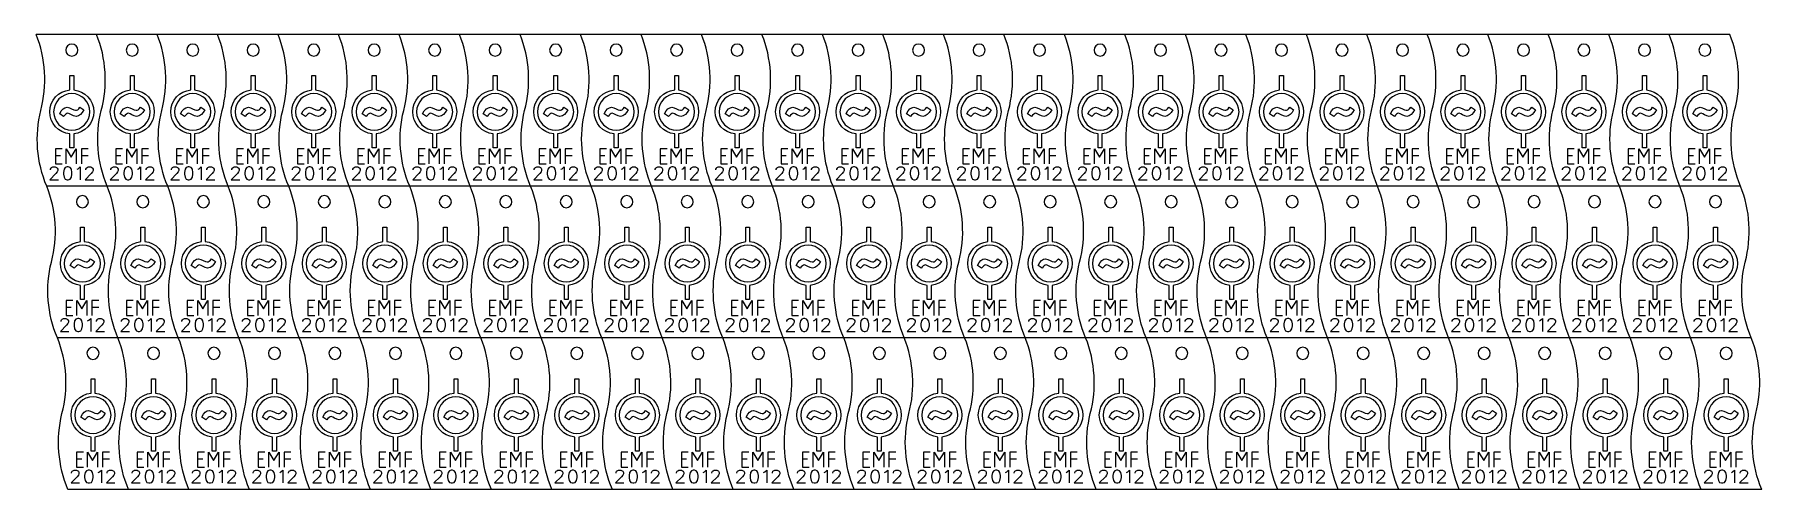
# Model space of a CAD drawing. Header units: millimetres. Extents: x -75 to 495, y -23 to 127.
import ezdxf

# ---------------------------------------------------------------- set-up
doc = ezdxf.new("R2010")
doc.units = ezdxf.units.MM
doc.layers.add('cut', color=7, linetype='CONTINUOUS')

msp = doc.modelspace()

# ---------------------------------------------------------------- linework, layer by layer
at = {"layer": 'cut', "color": 7}
for points in [[(484.185524, 127.06363), (-74.282029, 127.063633)], [(-60.539136, 121.947522), (-60.539136, 121.947522), (-60.539136, 121.947522)], [(-40.595894, 121.947522), (-40.595894, 121.947522), (-40.595894, 121.947522)], [(-20.652653, 121.947522), (-20.652653, 121.947522), (-20.652653, 121.947522)], [(-0.709411, 121.947522), (-0.709411, 121.947522), (-0.709411, 121.947522)], [(19.233831, 121.947522), (19.233831, 121.947522), (19.233831, 121.947522)], [(39.177073, 121.947522), (39.177073, 121.947522), (39.177073, 121.947522)], [(59.120315, 121.947522), (59.120315, 121.947522), (59.120315, 121.947522)], [(79.063556, 121.947522), (79.063556, 121.947522), (79.063556, 121.947522)], [(99.006798, 121.947522), (99.006798, 121.947522), (99.006798, 121.947522)], [(118.95004, 121.947522), (118.95004, 121.947522), (118.95004, 121.947522)], [(138.893282, 121.947522), (138.893282, 121.947522), (138.893282, 121.947522)], [(158.836524, 121.947522), (158.836524, 121.947522), (158.836524, 121.947522)], [(178.779765, 121.947522), (178.779765, 121.947522), (178.779765, 121.947522)], [(198.723007, 121.947522), (198.723007, 121.947522), (198.723007, 121.947522)], [(218.666249, 121.947522), (218.666249, 121.947522), (218.666249, 121.947522)], [(238.609505, 121.947522), (238.609505, 121.947522), (238.609505, 121.947522)], [(258.552738, 121.947522), (258.552738, 121.947522), (258.552738, 121.947522)], [(278.495972, 121.947522), (278.495972, 121.947522), (278.495972, 121.947522)], [(298.439205, 121.947522), (298.439205, 121.947522), (298.439205, 121.947522)], [(318.382467, 121.947522), (318.382467, 121.947522), (318.382467, 121.947522)], [(338.3257, 121.947522), (338.3257, 121.947522), (338.3257, 121.947522)], [(358.268933, 121.947522), (358.268933, 121.947522), (358.268933, 121.947522)], [(378.212195, 121.947522), (378.212195, 121.947522), (378.212195, 121.947522)], [(398.155428, 121.947522), (398.155428, 121.947522), (398.155428, 121.947522)], [(418.098661, 121.947522), (418.098661, 121.947522), (418.098661, 121.947522)], [(438.041923, 121.947522), (438.041923, 121.947522), (438.041923, 121.947522)], [(457.985156, 121.947522), (457.985156, 121.947522), (457.985156, 121.947522)], [(477.928404, 121.94752), (477.928404, 121.94752), (477.928404, 121.94752)], [(-50.782578, 77.063644), (-70.782578, 77.063644)], [(-30.839337, 77.063644), (-50.839336, 77.063644)], [(-10.896095, 77.063644), (-30.896094, 77.063644)], [(9.047147, 77.063644), (-10.952853, 77.063644)], [(28.990389, 77.063644), (8.990389, 77.063644)], [(48.933631, 77.063644), (28.933631, 77.063644)], [(68.876872, 77.063644), (48.876873, 77.063644)], [(88.820114, 77.063644), (68.820115, 77.063644)], [(108.763356, 77.063644), (88.763356, 77.063644)], [(128.706598, 77.063644), (108.706598, 77.063644)], [(148.64984, 77.063644), (128.64984, 77.063644)], [(168.593081, 77.063644), (148.593082, 77.063644)], [(188.536323, 77.063644), (168.536324, 77.063644)], [(208.479565, 77.063644), (188.479565, 77.063644)], [(228.422807, 77.063644), (208.422807, 77.063644)], [(248.366063, 77.063644), (228.366063, 77.063644)], [(268.309296, 77.063644), (248.309297, 77.063644)], [(288.252529, 77.063644), (268.25253, 77.063644)], [(308.195763, 77.063644), (288.195763, 77.063644)], [(328.139024, 77.063644), (308.139025, 77.063644)], [(348.082258, 77.063644), (328.082258, 77.063644)], [(368.025491, 77.063644), (348.025491, 77.063644)], [(387.968752, 77.063644), (367.968753, 77.063644)], [(407.911986, 77.063644), (387.911986, 77.063644)], [(427.855219, 77.063644), (407.85522, 77.063644)], [(447.798481, 77.063644), (427.798481, 77.063644)], [(467.741714, 77.063644), (447.741715, 77.063644)], [(487.684967, 77.063643), (467.684951, 77.063643)], [(-57.039685, 71.947534), (-57.039685, 71.947534), (-57.039685, 71.947534)], [(-37.096443, 71.947534), (-37.096443, 71.947534), (-37.096443, 71.947534)], [(-17.153201, 71.947534), (-17.153201, 71.947534), (-17.153201, 71.947534)], [(2.79004, 71.947534), (2.79004, 71.947534), (2.79004, 71.947534)], [(22.733282, 71.947534), (22.733282, 71.947534), (22.733282, 71.947534)], [(42.676524, 71.947534), (42.676524, 71.947534), (42.676524, 71.947534)], [(62.619766, 71.947534), (62.619766, 71.947534), (62.619766, 71.947534)], [(82.563008, 71.947534), (82.563008, 71.947534), (82.563008, 71.947534)], [(102.506249, 71.947534), (102.506249, 71.947534), (102.506249, 71.947534)], [(122.449491, 71.947534), (122.449491, 71.947534), (122.449491, 71.947534)], [(142.392733, 71.947534), (142.392733, 71.947534), (142.392733, 71.947534)], [(162.335975, 71.947534), (162.335975, 71.947534), (162.335975, 71.947534)], [(182.279217, 71.947534), (182.279217, 71.947534), (182.279217, 71.947534)], [(202.222458, 71.947534), (202.222458, 71.947534), (202.222458, 71.947534)], [(222.1657, 71.947534), (222.1657, 71.947534), (222.1657, 71.947534)], [(242.108956, 71.947534), (242.108956, 71.947534), (242.108956, 71.947534)], [(262.052189, 71.947534), (262.052189, 71.947534), (262.052189, 71.947534)], [(281.995423, 71.947534), (281.995423, 71.947534), (281.995423, 71.947534)], [(301.938656, 71.947534), (301.938656, 71.947534), (301.938656, 71.947534)], [(321.881918, 71.947534), (321.881918, 71.947534), (321.881918, 71.947534)], [(341.825151, 71.947534), (341.825151, 71.947534), (341.825151, 71.947534)], [(361.768384, 71.947534), (361.768384, 71.947534), (361.768384, 71.947534)], [(381.711646, 71.947534), (381.711646, 71.947534), (381.711646, 71.947534)], [(401.654879, 71.947534), (401.654879, 71.947534), (401.654879, 71.947534)], [(421.598113, 71.947534), (421.598113, 71.947534), (421.598113, 71.947534)], [(441.541374, 71.947534), (441.541374, 71.947534), (441.541374, 71.947534)], [(461.484607, 71.947534), (461.484607, 71.947534), (461.484607, 71.947534)], [(481.427841, 71.947533), (481.427841, 71.947533), (481.427841, 71.947533)], [(-47.283127, 27.063657), (-67.283127, 27.063657)], [(-27.339885, 27.063657), (-47.339885, 27.063657)], [(-7.396644, 27.063657), (-27.396643, 27.063657)], [(12.546598, 27.063657), (-7.453401, 27.063657)], [(32.48984, 27.063657), (12.48984, 27.063657)], [(52.433082, 27.063657), (32.433082, 27.063657)], [(72.376324, 27.063657), (52.376324, 27.063657)], [(92.319565, 27.063657), (72.319566, 27.063657)], [(112.262807, 27.063657), (92.262808, 27.063657)], [(132.206049, 27.063657), (112.206049, 27.063657)], [(152.149291, 27.063657), (132.149291, 27.063657)], [(172.092533, 27.063657), (152.092533, 27.063657)], [(192.035774, 27.063657), (172.035775, 27.063657)], [(211.979016, 27.063657), (191.979017, 27.063657)], [(231.922258, 27.063657), (211.922258, 27.063657)], [(251.865514, 27.063657), (231.865514, 27.063657)], [(271.808747, 27.063657), (251.808748, 27.063657)], [(291.75198, 27.063657), (271.751981, 27.063657)], [(311.695214, 27.063657), (291.695214, 27.063657)], [(331.638475, 27.063657), (311.638476, 27.063657)], [(351.581709, 27.063657), (331.581709, 27.063657)], [(371.524942, 27.063657), (351.524943, 27.063657)], [(391.468204, 27.063657), (371.468204, 27.063657)], [(411.411437, 27.063657), (391.411437, 27.063657)], [(431.35467, 27.063657), (411.354671, 27.063657)], [(451.297932, 27.063657), (431.297932, 27.063657)], [(471.241165, 27.063657), (451.241166, 27.063657)], [(491.184398, 27.063656), (471.184399, 27.063656)], [(-53.540234, 21.947546), (-53.540234, 21.947546), (-53.540234, 21.947546)], [(-33.596992, 21.947546), (-33.596992, 21.947546), (-33.596992, 21.947546)], [(-13.65375, 21.947546), (-13.65375, 21.947546), (-13.65375, 21.947546)], [(6.289492, 21.947546), (6.289492, 21.947546), (6.289492, 21.947546)], [(26.232733, 21.947546), (26.232733, 21.947546), (26.232733, 21.947546)], [(46.175975, 21.947546), (46.175975, 21.947546), (46.175975, 21.947546)], [(66.119217, 21.947546), (66.119217, 21.947546), (66.119217, 21.947546)], [(86.062459, 21.947546), (86.062459, 21.947546), (86.062459, 21.947546)], [(106.005701, 21.947546), (106.005701, 21.947546), (106.005701, 21.947546)], [(125.948942, 21.947546), (125.948942, 21.947546), (125.948942, 21.947546)], [(145.892184, 21.947546), (145.892184, 21.947546), (145.892184, 21.947546)], [(165.835426, 21.947546), (165.835426, 21.947546), (165.835426, 21.947546)], [(185.778668, 21.947546), (185.778668, 21.947546), (185.778668, 21.947546)], [(205.72191, 21.947546), (205.72191, 21.947546), (205.72191, 21.947546)], [(225.665151, 21.947546), (225.665151, 21.947546), (225.665151, 21.947546)], [(245.608407, 21.947546), (245.608407, 21.947546), (245.608407, 21.947546)], [(265.551641, 21.947546), (265.551641, 21.947546), (265.551641, 21.947546)], [(285.494874, 21.947546), (285.494874, 21.947546), (285.494874, 21.947546)], [(305.438107, 21.947546), (305.438107, 21.947546), (305.438107, 21.947546)], [(325.381369, 21.947546), (325.381369, 21.947546), (325.381369, 21.947546)], [(345.324602, 21.947546), (345.324602, 21.947546), (345.324602, 21.947546)], [(365.267835, 21.947546), (365.267835, 21.947546), (365.267835, 21.947546)], [(385.211097, 21.947546), (385.211097, 21.947546), (385.211097, 21.947546)], [(405.15433, 21.947546), (405.15433, 21.947546), (405.15433, 21.947546)], [(425.097564, 21.947546), (425.097564, 21.947546), (425.097564, 21.947546)], [(445.040825, 21.947546), (445.040825, 21.947546), (445.040825, 21.947546)], [(464.984059, 21.947546), (464.984059, 21.947546), (464.984059, 21.947546)], [(484.927283, 21.947546), (484.927283, 21.947546), (484.927283, 21.947546)], [(-43.783676, -22.936331), (-63.783676, -22.936331)], [(-23.840434, -22.936331), (-43.840434, -22.936331)], [(-3.897193, -22.936331), (-23.897192, -22.936331)], [(16.046049, -22.936331), (-3.95395, -22.936331)], [(35.989291, -22.936331), (15.989292, -22.936331)], [(55.932533, -22.936331), (35.932533, -22.936331)], [(75.875775, -22.936331), (55.875775, -22.936331)], [(95.819016, -22.936331), (75.819017, -22.936331)], [(115.762258, -22.936331), (95.762259, -22.936331)], [(135.7055, -22.936331), (115.705501, -22.936331)], [(155.648742, -22.936331), (135.648742, -22.936331)], [(175.591984, -22.936331), (155.591984, -22.936331)], [(195.535225, -22.936331), (175.535226, -22.936331)], [(215.478467, -22.936331), (195.478468, -22.936331)], [(235.421709, -22.936331), (215.42171, -22.936331)], [(255.364965, -22.936331), (235.364965, -22.936331)], [(275.308198, -22.936331), (255.308199, -22.936331)], [(295.251432, -22.936331), (275.251432, -22.936331)], [(315.194665, -22.936331), (295.194665, -22.936331)], [(335.137927, -22.936331), (315.137927, -22.936331)], [(355.08116, -22.936331), (335.08116, -22.936331)], [(375.024393, -22.936331), (355.024394, -22.936331)], [(394.967655, -22.936331), (374.967655, -22.936331)], [(414.910888, -22.936331), (394.910889, -22.936331)], [(434.854121, -22.936331), (414.854122, -22.936331)], [(454.797383, -22.936331), (434.797383, -22.936331)], [(474.740616, -22.936331), (454.740617, -22.936331)], [(494.683841, -22.936331), (474.683842, -22.936331)]]:
    msp.add_lwpolyline(points, dxfattribs=at)
at = {"layer": 'cut', "color": 5}
for points in [[(-63.160501, 113.507234), (-61.904107, 113.507234), (-61.904107, 108.792077)], [(-63.160501, 108.792077), (-63.160501, 113.507234)], [(-43.217259, 113.507234), (-41.960865, 113.507234), (-41.960865, 108.792077)], [(-43.217259, 108.792077), (-43.217259, 113.507234)], [(-23.274017, 113.507234), (-22.017623, 113.507234), (-22.017623, 108.792077)], [(-23.274017, 108.792077), (-23.274017, 113.507234)], [(-3.330775, 113.507234), (-2.074381, 113.507234), (-2.074381, 108.792077)], [(-3.330775, 108.792077), (-3.330775, 113.507234)], [(16.612466, 113.507234), (17.86886, 113.507234), (17.86886, 108.792077)], [(16.612466, 108.792077), (16.612466, 113.507234)], [(36.555708, 113.507234), (37.812102, 113.507234), (37.812102, 108.792077)], [(36.555708, 108.792077), (36.555708, 113.507234)], [(56.49895, 113.507234), (57.755344, 113.507234), (57.755344, 108.792077)], [(56.49895, 108.792077), (56.49895, 113.507234)], [(76.442192, 113.507234), (77.698586, 113.507234), (77.698586, 108.792077)], [(76.442192, 108.792077), (76.442192, 113.507234)], [(96.385434, 113.507234), (97.641828, 113.507234), (97.641828, 108.792077)], [(96.385434, 108.792077), (96.385434, 113.507234)], [(116.328675, 113.507234), (117.585069, 113.507234), (117.585069, 108.792077)], [(116.328675, 108.792077), (116.328675, 113.507234)], [(136.271917, 113.507234), (137.528311, 113.507234), (137.528311, 108.792077)], [(136.271917, 108.792077), (136.271917, 113.507234)], [(156.215159, 113.507234), (157.471553, 113.507234), (157.471553, 108.792077)], [(156.215159, 108.792077), (156.215159, 113.507234)], [(176.158401, 113.507234), (177.414795, 113.507234), (177.414795, 108.792077)], [(176.158401, 108.792077), (176.158401, 113.507234)], [(196.101643, 113.507234), (197.358037, 113.507234), (197.358037, 108.792077)], [(196.101643, 108.792077), (196.101643, 113.507234)], [(216.044884, 113.507234), (217.301278, 113.507234), (217.301278, 108.792077)], [(216.044884, 108.792077), (216.044884, 113.507234)], [(235.98814, 113.507234), (237.244534, 113.507234), (237.244534, 108.792077)], [(235.98814, 108.792077), (235.98814, 113.507234)], [(255.931374, 113.507234), (257.187768, 113.507234), (257.187768, 108.792077)], [(255.931374, 108.792077), (255.931374, 113.507234)], [(275.874607, 113.507234), (277.131001, 113.507234), (277.131001, 108.792077)], [(275.874607, 108.792077), (275.874607, 113.507234)], [(295.81784, 113.507234), (297.074234, 113.507234), (297.074234, 108.792077)], [(295.81784, 108.792077), (295.81784, 113.507234)], [(315.761102, 113.507234), (317.017496, 113.507234), (317.017496, 108.792077)], [(315.761102, 108.792077), (315.761102, 113.507234)], [(335.704335, 113.507234), (336.960729, 113.507234), (336.960729, 108.792077)], [(335.704335, 108.792077), (335.704335, 113.507234)], [(355.647569, 113.507234), (356.903963, 113.507234), (356.903963, 108.792077)], [(355.647569, 108.792077), (355.647569, 113.507234)], [(375.59083, 113.507234), (376.847224, 113.507234), (376.847224, 108.792077)], [(375.59083, 108.792077), (375.59083, 113.507234)], [(395.534063, 113.507234), (396.790458, 113.507234), (396.790458, 108.792077)], [(395.534063, 108.792077), (395.534063, 113.507234)], [(415.477297, 113.507234), (416.733691, 113.507234), (416.733691, 108.792077)], [(415.477297, 108.792077), (415.477297, 113.507234)], [(435.420558, 113.507234), (436.676952, 113.507234), (436.676952, 108.792077)], [(435.420558, 108.792077), (435.420558, 113.507234)], [(455.363792, 113.507234), (456.620186, 113.507234), (456.620186, 108.792077)], [(455.363792, 108.792077), (455.363792, 113.507234)], [(475.307033, 113.507233), (476.563428, 113.507233), (476.563428, 108.792076)], [(475.307033, 108.792076), (475.307033, 113.507233)], [(-59.82186, 103.127375), (-58.527434, 102.264339)], [(-39.878618, 103.127375), (-38.584192, 102.264339)], [(-19.935376, 103.127375), (-18.64095, 102.264339)], [(0.007866, 103.127375), (1.302292, 102.264339)], [(19.951107, 103.127375), (21.245534, 102.264339)], [(39.894349, 103.127375), (41.188775, 102.264339)], [(59.837591, 103.127375), (61.132017, 102.264339)], [(79.780833, 103.127375), (81.075259, 102.264339)], [(99.724075, 103.127375), (101.018501, 102.264339)], [(119.667316, 103.127375), (120.961743, 102.264339)], [(139.610558, 103.127375), (140.904984, 102.264339)], [(159.5538, 103.127375), (160.848226, 102.264339)], [(179.497042, 103.127375), (180.791468, 102.264339)], [(199.440284, 103.127375), (200.73471, 102.264339)], [(219.383525, 103.127375), (220.677952, 102.264339)], [(239.326781, 103.127375), (240.621208, 102.264339)], [(259.270015, 103.127375), (260.564441, 102.264339)], [(279.213248, 103.127375), (280.507674, 102.264339)], [(299.156481, 103.127375), (300.450908, 102.264339)], [(319.099743, 103.127375), (320.394169, 102.264339)], [(339.042976, 103.127375), (340.337402, 102.264339)], [(358.986209, 103.127375), (360.280636, 102.264339)], [(378.929471, 103.127375), (380.223897, 102.264339)], [(398.872704, 103.127375), (400.167131, 102.264339)], [(418.815938, 103.127375), (420.110364, 102.264339)], [(438.759199, 103.127375), (440.053626, 102.264339)], [(458.702433, 103.127375), (459.996859, 102.264339)], [(478.645674, 103.127373), (479.940101, 102.264338)], [(-68.506724, 101.589122), (-68.506724, 101.589122)], [(-65.205254, 100.050955), (-66.518429, 100.913765)], [(-48.563482, 101.589122), (-48.563482, 101.589122)], [(-45.262013, 100.050955), (-46.575187, 100.913765)], [(-28.62024, 101.589122), (-28.62024, 101.589122)], [(-25.318771, 100.050955), (-26.631945, 100.913765)], [(-8.676998, 101.589122), (-8.676998, 101.589122)], [(-5.375529, 100.050955), (-6.688703, 100.913765)], [(11.266243, 101.589122), (11.266243, 101.589122)], [(14.567713, 100.050955), (13.254538, 100.913765)], [(31.209485, 101.589122), (31.209485, 101.589122)], [(34.510955, 100.050955), (33.19778, 100.913765)], [(51.152727, 101.589122), (51.152727, 101.589122)], [(54.454196, 100.050955), (53.141022, 100.913765)], [(71.095969, 101.589122), (71.095969, 101.589122)], [(74.397438, 100.050955), (73.084264, 100.913765)], [(91.039211, 101.589122), (91.039211, 101.589122)], [(94.34068, 100.050955), (93.027506, 100.913765)], [(110.982452, 101.589122), (110.982452, 101.589122)], [(114.283922, 100.050955), (112.970747, 100.913765)], [(130.925694, 101.589122), (130.925694, 101.589122)], [(134.227164, 100.050955), (132.913989, 100.913765)], [(150.868936, 101.589122), (150.868936, 101.589122)], [(154.170405, 100.050955), (152.857231, 100.913765)], [(170.812178, 101.589122), (170.812178, 101.589122)], [(174.113647, 100.050955), (172.800473, 100.913765)], [(190.75542, 101.589122), (190.75542, 101.589122)], [(194.056889, 100.050955), (192.743715, 100.913765)], [(210.698661, 101.589122), (210.698661, 101.589122)], [(214.000131, 100.050955), (212.686956, 100.913765)], [(230.641917, 101.589122), (230.641917, 101.589122)], [(233.943387, 100.050955), (232.630212, 100.913765)], [(250.585151, 101.589122), (250.585151, 101.589122)], [(253.88662, 100.050955), (252.573446, 100.913765)], [(270.528384, 101.589122), (270.528384, 101.589122)], [(273.829853, 100.050955), (272.516679, 100.913765)], [(290.471617, 101.589122), (290.471617, 101.589122)], [(293.773087, 100.050955), (292.459912, 100.913765)], [(310.414879, 101.589122), (310.414879, 101.589122)], [(313.716348, 100.050955), (312.403174, 100.913765)], [(330.358112, 101.589122), (330.358112, 101.589122)], [(333.659582, 100.050955), (332.346407, 100.913765)], [(350.301346, 101.589122), (350.301346, 101.589122)], [(353.602815, 100.050955), (352.289641, 100.913765)], [(370.244607, 101.589122), (370.244607, 101.589122)], [(373.546076, 100.050955), (372.232902, 100.913765)], [(390.18784, 101.589122), (390.18784, 101.589122)], [(393.48931, 100.050955), (392.176135, 100.913765)], [(410.131074, 101.589122), (410.131074, 101.589122)], [(413.432543, 100.050955), (412.119369, 100.913765)], [(430.074335, 101.589122), (430.074335, 101.589122)], [(433.375805, 100.050955), (432.06263, 100.913765)], [(450.017569, 101.589122), (450.017569, 101.589122)], [(453.319038, 100.050955), (452.005864, 100.913765)], [(469.96081, 101.589121), (469.96081, 101.589121)], [(473.26228, 100.050953), (471.949105, 100.913763)], [(-61.904107, 94.348316), (-61.904107, 89.683437), (-63.160501, 89.683437), (-63.160501, 94.348316)], [(-41.960865, 94.348316), (-41.960865, 89.683437), (-43.217259, 89.683437), (-43.217259, 94.348316)], [(-22.017623, 94.348316), (-22.017623, 89.683437), (-23.274017, 89.683437), (-23.274017, 94.348316)], [(-2.074381, 94.348316), (-2.074381, 89.683437), (-3.330775, 89.683437), (-3.330775, 94.348316)], [(17.86886, 94.348316), (17.86886, 89.683437), (16.612466, 89.683437), (16.612466, 94.348316)], [(37.812102, 94.348316), (37.812102, 89.683437), (36.555708, 89.683437), (36.555708, 94.348316)], [(57.755344, 94.348316), (57.755344, 89.683437), (56.49895, 89.683437), (56.49895, 94.348316)], [(77.698586, 94.348316), (77.698586, 89.683437), (76.442192, 89.683437), (76.442192, 94.348316)], [(97.641828, 94.348316), (97.641828, 89.683437), (96.385434, 89.683437), (96.385434, 94.348316)], [(117.585069, 94.348316), (117.585069, 89.683437), (116.328675, 89.683437), (116.328675, 94.348316)], [(137.528311, 94.348316), (137.528311, 89.683437), (136.271917, 89.683437), (136.271917, 94.348316)], [(157.471553, 94.348316), (157.471553, 89.683437), (156.215159, 89.683437), (156.215159, 94.348316)], [(177.414795, 94.348316), (177.414795, 89.683437), (176.158401, 89.683437), (176.158401, 94.348316)], [(197.358037, 94.348316), (197.358037, 89.683437), (196.101643, 89.683437), (196.101643, 94.348316)], [(217.301278, 94.348316), (217.301278, 89.683437), (216.044884, 89.683437), (216.044884, 94.348316)], [(237.244534, 94.348316), (237.244534, 89.683437), (235.98814, 89.683437), (235.98814, 94.348316)], [(257.187768, 94.348316), (257.187768, 89.683437), (255.931374, 89.683437), (255.931374, 94.348316)], [(277.131001, 94.348316), (277.131001, 89.683437), (275.874607, 89.683437), (275.874607, 94.348316)], [(297.074234, 94.348316), (297.074234, 89.683437), (295.81784, 89.683437), (295.81784, 94.348316)], [(317.017496, 94.348316), (317.017496, 89.683437), (315.761102, 89.683437), (315.761102, 94.348316)], [(336.960729, 94.348316), (336.960729, 89.683437), (335.704335, 89.683437), (335.704335, 94.348316)], [(356.903963, 94.348316), (356.903963, 89.683437), (355.647569, 89.683437), (355.647569, 94.348316)], [(376.847224, 94.348316), (376.847224, 89.683437), (375.59083, 89.683437), (375.59083, 94.348316)], [(396.790458, 94.348316), (396.790458, 89.683437), (395.534063, 89.683437), (395.534063, 94.348316)], [(416.733691, 94.348316), (416.733691, 89.683437), (415.477297, 89.683437), (415.477297, 94.348316)], [(436.676952, 94.348316), (436.676952, 89.683437), (435.420558, 89.683437), (435.420558, 94.348316)], [(456.620186, 94.348316), (456.620186, 89.683437), (455.363792, 89.683437), (455.363792, 94.348316)], [(476.563428, 94.348315), (476.563428, 89.683435), (475.307033, 89.683435), (475.307033, 94.348315)], [(-67.924703, 89.398929), (-67.924703, 84.398939)], [(-65.702482, 89.398929), (-67.924703, 89.398929)], [(-67.924703, 87.176711), (-66.258039, 87.176711)], [(-64.362127, 89.398929), (-62.695463, 86.621156)], [(-64.362127, 84.398939), (-64.362127, 89.398929)], [(-62.695463, 86.621156), (-61.028797, 89.398929)], [(-61.028797, 89.398929), (-61.028797, 84.398939)], [(-59.362131, 89.398929), (-59.362131, 84.398939)], [(-57.139908, 89.398929), (-59.362131, 89.398929)], [(-59.362131, 87.176711), (-57.139908, 87.176711)], [(-47.981461, 89.398929), (-47.981461, 84.398939)], [(-45.75924, 89.398929), (-47.981461, 89.398929)], [(-47.981461, 87.176711), (-46.314797, 87.176711)], [(-44.418885, 89.398929), (-42.752222, 86.621156)], [(-44.418885, 84.398939), (-44.418885, 89.398929)], [(-42.752222, 86.621156), (-41.085556, 89.398929)], [(-41.085556, 89.398929), (-41.085556, 84.398939)], [(-39.418889, 89.398929), (-39.418889, 84.398939)], [(-37.196666, 89.398929), (-39.418889, 89.398929)], [(-39.418889, 87.176711), (-37.196666, 87.176711)], [(-28.038219, 89.398929), (-28.038219, 84.398939)], [(-25.815998, 89.398929), (-28.038219, 89.398929)], [(-28.038219, 87.176711), (-26.371556, 87.176711)], [(-24.475643, 89.398929), (-22.80898, 86.621156)], [(-24.475643, 84.398939), (-24.475643, 89.398929)], [(-22.80898, 86.621156), (-21.142314, 89.398929)], [(-21.142314, 89.398929), (-21.142314, 84.398939)], [(-19.475648, 89.398929), (-19.475648, 84.398939)], [(-17.253424, 89.398929), (-19.475648, 89.398929)], [(-19.475648, 87.176711), (-17.253424, 87.176711)], [(-8.094977, 89.398929), (-8.094977, 84.398939)], [(-5.872757, 89.398929), (-8.094977, 89.398929)], [(-8.094977, 87.176711), (-6.428314, 87.176711)], [(-4.532401, 89.398929), (-2.865738, 86.621156)], [(-4.532401, 84.398939), (-4.532401, 89.398929)], [(-2.865738, 86.621156), (-1.199072, 89.398929)], [(-1.199072, 89.398929), (-1.199072, 84.398939)], [(0.467594, 89.398929), (0.467594, 84.398939)], [(2.689818, 89.398929), (0.467594, 89.398929)], [(0.467594, 87.176711), (2.689818, 87.176711)], [(11.848265, 89.398929), (11.848265, 84.398939)], [(14.070485, 89.398929), (11.848265, 89.398929)], [(11.848265, 87.176711), (13.514928, 87.176711)], [(15.41084, 89.398929), (17.077504, 86.621156)], [(15.41084, 84.398939), (15.41084, 89.398929)], [(17.077504, 86.621156), (18.74417, 89.398929)], [(18.74417, 89.398929), (18.74417, 84.398939)], [(20.410836, 89.398929), (20.410836, 84.398939)], [(22.633059, 89.398929), (20.410836, 89.398929)], [(20.410836, 87.176711), (22.633059, 87.176711)], [(31.791506, 89.398929), (31.791506, 84.398939)], [(34.013727, 89.398929), (31.791506, 89.398929)], [(31.791506, 87.176711), (33.45817, 87.176711)], [(35.354082, 89.398929), (37.020746, 86.621156)], [(35.354082, 84.398939), (35.354082, 89.398929)], [(37.020746, 86.621156), (38.687412, 89.398929)], [(38.687412, 89.398929), (38.687412, 84.398939)], [(40.354078, 89.398929), (40.354078, 84.398939)], [(42.576301, 89.398929), (40.354078, 89.398929)], [(40.354078, 87.176711), (42.576301, 87.176711)], [(51.734748, 89.398929), (51.734748, 84.398939)], [(53.956969, 89.398929), (51.734748, 89.398929)], [(51.734748, 87.176711), (53.401412, 87.176711)], [(55.297324, 89.398929), (56.963987, 86.621156)], [(55.297324, 84.398939), (55.297324, 89.398929)], [(56.963987, 86.621156), (58.630653, 89.398929)], [(58.630653, 89.398929), (58.630653, 84.398939)], [(60.29732, 89.398929), (60.29732, 84.398939)], [(62.519543, 89.398929), (60.29732, 89.398929)], [(60.29732, 87.176711), (62.519543, 87.176711)], [(71.67799, 89.398929), (71.67799, 84.398939)], [(73.900211, 89.398929), (71.67799, 89.398929)], [(71.67799, 87.176711), (73.344653, 87.176711)], [(75.240566, 89.398929), (76.907229, 86.621156)], [(75.240566, 84.398939), (75.240566, 89.398929)], [(76.907229, 86.621156), (78.573895, 89.398929)], [(78.573895, 89.398929), (78.573895, 84.398939)], [(80.240561, 89.398929), (80.240561, 84.398939)], [(82.462785, 89.398929), (80.240561, 89.398929)], [(80.240561, 87.176711), (82.462785, 87.176711)], [(91.621232, 89.398929), (91.621232, 84.398939)], [(93.843452, 89.398929), (91.621232, 89.398929)], [(91.621232, 87.176711), (93.287895, 87.176711)], [(95.183808, 89.398929), (96.850471, 86.621156)], [(95.183808, 84.398939), (95.183808, 89.398929)], [(96.850471, 86.621156), (98.517137, 89.398929)], [(98.517137, 89.398929), (98.517137, 84.398939)], [(100.183803, 89.398929), (100.183803, 84.398939)], [(102.406027, 89.398929), (100.183803, 89.398929)], [(100.183803, 87.176711), (102.406027, 87.176711)], [(111.564474, 89.398929), (111.564474, 84.398939)], [(113.786694, 89.398929), (111.564474, 89.398929)], [(111.564474, 87.176711), (113.231137, 87.176711)], [(115.127049, 89.398929), (116.793713, 86.621156)], [(115.127049, 84.398939), (115.127049, 89.398929)], [(116.793713, 86.621156), (118.460379, 89.398929)], [(118.460379, 89.398929), (118.460379, 84.398939)], [(120.127045, 89.398929), (120.127045, 84.398939)], [(122.349268, 89.398929), (120.127045, 89.398929)], [(120.127045, 87.176711), (122.349268, 87.176711)], [(131.507715, 89.398929), (131.507715, 84.398939)], [(133.729936, 89.398929), (131.507715, 89.398929)], [(131.507715, 87.176711), (133.174379, 87.176711)], [(135.070291, 89.398929), (136.736955, 86.621156)], [(135.070291, 84.398939), (135.070291, 89.398929)], [(136.736955, 86.621156), (138.403621, 89.398929)], [(138.403621, 89.398929), (138.403621, 84.398939)], [(140.070287, 89.398929), (140.070287, 84.398939)], [(142.29251, 89.398929), (140.070287, 89.398929)], [(140.070287, 87.176711), (142.29251, 87.176711)], [(151.450957, 89.398929), (151.450957, 84.398939)], [(153.673178, 89.398929), (151.450957, 89.398929)], [(151.450957, 87.176711), (153.117621, 87.176711)], [(155.013533, 89.398929), (156.680196, 86.621156)], [(155.013533, 84.398939), (155.013533, 89.398929)], [(156.680196, 86.621156), (158.346862, 89.398929)], [(158.346862, 89.398929), (158.346862, 84.398939)], [(160.013529, 89.398929), (160.013529, 84.398939)], [(162.235752, 89.398929), (160.013529, 89.398929)], [(160.013529, 87.176711), (162.235752, 87.176711)], [(171.394199, 89.398929), (171.394199, 84.398939)], [(173.61642, 89.398929), (171.394199, 89.398929)], [(171.394199, 87.176711), (173.060862, 87.176711)], [(174.956775, 89.398929), (176.623438, 86.621156)], [(174.956775, 84.398939), (174.956775, 89.398929)], [(176.623438, 86.621156), (178.290104, 89.398929)], [(178.290104, 89.398929), (178.290104, 84.398939)], [(179.95677, 89.398929), (179.95677, 84.398939)], [(182.178994, 89.398929), (179.95677, 89.398929)], [(179.95677, 87.176711), (182.178994, 87.176711)], [(191.337441, 89.398929), (191.337441, 84.398939)], [(193.559661, 89.398929), (191.337441, 89.398929)], [(191.337441, 87.176711), (193.004104, 87.176711)], [(194.900017, 89.398929), (196.56668, 86.621156)], [(194.900017, 84.398939), (194.900017, 89.398929)], [(196.56668, 86.621156), (198.233346, 89.398929)], [(198.233346, 89.398929), (198.233346, 84.398939)], [(199.900012, 89.398929), (199.900012, 84.398939)], [(202.122236, 89.398929), (199.900012, 89.398929)], [(199.900012, 87.176711), (202.122236, 87.176711)], [(211.280683, 89.398929), (211.280683, 84.398939)], [(213.502903, 89.398929), (211.280683, 89.398929)], [(211.280683, 87.176711), (212.947346, 87.176711)], [(214.843258, 89.398929), (216.509922, 86.621156)], [(214.843258, 84.398939), (214.843258, 89.398929)], [(216.509922, 86.621156), (218.176588, 89.398929)], [(218.176588, 89.398929), (218.176588, 84.398939)], [(219.843254, 89.398929), (219.843254, 84.398939)], [(222.065477, 89.398929), (219.843254, 89.398929)], [(219.843254, 87.176711), (222.065477, 87.176711)], [(231.223939, 89.398929), (231.223939, 84.398939)], [(233.446159, 89.398929), (231.223939, 89.398929)], [(231.223939, 87.176711), (232.890602, 87.176711)], [(234.786514, 89.398929), (236.453178, 86.621156)], [(234.786514, 84.398939), (234.786514, 89.398929)], [(236.453178, 86.621156), (238.119844, 89.398929)], [(238.119844, 89.398929), (238.119844, 84.398939)], [(239.78651, 89.398929), (239.78651, 84.398939)], [(242.008733, 89.398929), (239.78651, 89.398929)], [(239.78651, 87.176711), (242.008733, 87.176711)], [(251.167172, 89.398929), (251.167172, 84.398939)], [(253.389392, 89.398929), (251.167172, 89.398929)], [(251.167172, 87.176711), (252.833835, 87.176711)], [(254.729748, 89.398929), (256.396411, 86.621156)], [(254.729748, 84.398939), (254.729748, 89.398929)], [(256.396411, 86.621156), (258.063077, 89.398929)], [(258.063077, 89.398929), (258.063077, 84.398939)], [(259.729743, 89.398929), (259.729743, 84.398939)], [(261.951967, 89.398929), (259.729743, 89.398929)], [(259.729743, 87.176711), (261.951967, 87.176711)], [(271.110405, 89.398929), (271.110405, 84.398939)], [(273.332626, 89.398929), (271.110405, 89.398929)], [(271.110405, 87.176711), (272.777069, 87.176711)], [(274.672981, 89.398929), (276.339644, 86.621156)], [(274.672981, 84.398939), (274.672981, 89.398929)], [(276.339644, 86.621156), (278.00631, 89.398929)], [(278.00631, 89.398929), (278.00631, 84.398939)], [(279.672977, 89.398929), (279.672977, 84.398939)], [(281.8952, 89.398929), (279.672977, 89.398929)], [(279.672977, 87.176711), (281.8952, 87.176711)], [(291.053639, 89.398929), (291.053639, 84.398939)], [(293.275859, 89.398929), (291.053639, 89.398929)], [(291.053639, 87.176711), (292.720302, 87.176711)], [(294.616214, 89.398929), (296.282878, 86.621156)], [(294.616214, 84.398939), (294.616214, 89.398929)], [(296.282878, 86.621156), (297.949544, 89.398929)], [(297.949544, 89.398929), (297.949544, 84.398939)], [(299.61621, 89.398929), (299.61621, 84.398939)], [(301.838433, 89.398929), (299.61621, 89.398929)], [(299.61621, 87.176711), (301.838433, 87.176711)], [(310.9969, 89.398929), (310.9969, 84.398939)], [(313.219121, 89.398929), (310.9969, 89.398929)], [(310.9969, 87.176711), (312.663563, 87.176711)], [(314.559476, 89.398929), (316.226139, 86.621156)], [(314.559476, 84.398939), (314.559476, 89.398929)], [(316.226139, 86.621156), (317.892805, 89.398929)], [(317.892805, 89.398929), (317.892805, 84.398939)], [(319.559472, 89.398929), (319.559472, 84.398939)], [(321.781695, 89.398929), (319.559472, 89.398929)], [(319.559472, 87.176711), (321.781695, 87.176711)], [(330.940133, 89.398929), (330.940133, 84.398939)], [(333.162354, 89.398929), (330.940133, 89.398929)], [(330.940133, 87.176711), (332.606797, 87.176711)], [(334.502709, 89.398929), (336.169373, 86.621156)], [(334.502709, 84.398939), (334.502709, 89.398929)], [(336.169373, 86.621156), (337.836039, 89.398929)], [(337.836039, 89.398929), (337.836039, 84.398939)], [(339.502705, 89.398929), (339.502705, 84.398939)], [(341.724928, 89.398929), (339.502705, 89.398929)], [(339.502705, 87.176711), (341.724928, 87.176711)], [(350.883367, 89.398929), (350.883367, 84.398939)], [(353.105587, 89.398929), (350.883367, 89.398929)], [(350.883367, 87.176711), (352.55003, 87.176711)], [(354.445943, 89.398929), (356.112606, 86.621156)], [(354.445943, 84.398939), (354.445943, 89.398929)], [(356.112606, 86.621156), (357.779272, 89.398929)], [(357.779272, 89.398929), (357.779272, 84.398939)], [(359.445938, 89.398929), (359.445938, 84.398939)], [(361.668162, 89.398929), (359.445938, 89.398929)], [(359.445938, 87.176711), (361.668162, 87.176711)], [(370.826628, 89.398929), (370.826628, 84.398939)], [(373.048849, 89.398929), (370.826628, 89.398929)], [(370.826628, 87.176711), (372.493292, 87.176711)], [(374.389204, 89.398929), (376.055867, 86.621156)], [(374.389204, 84.398939), (374.389204, 89.398929)], [(376.055867, 86.621156), (377.722534, 89.398929)], [(377.722534, 89.398929), (377.722534, 84.398939)], [(379.3892, 89.398929), (379.3892, 84.398939)], [(381.611423, 89.398929), (379.3892, 89.398929)], [(379.3892, 87.176711), (381.611423, 87.176711)], [(390.769862, 89.398929), (390.769862, 84.398939)], [(392.992082, 89.398929), (390.769862, 89.398929)], [(390.769862, 87.176711), (392.436525, 87.176711)], [(394.332437, 89.398929), (395.999101, 86.621156)], [(394.332437, 84.398939), (394.332437, 89.398929)], [(395.999101, 86.621156), (397.665767, 89.398929)], [(397.665767, 89.398929), (397.665767, 84.398939)], [(399.332433, 89.398929), (399.332433, 84.398939)], [(401.554656, 89.398929), (399.332433, 89.398929)], [(399.332433, 87.176711), (401.554656, 87.176711)], [(410.713095, 89.398929), (410.713095, 84.398939)], [(412.935316, 89.398929), (410.713095, 89.398929)], [(410.713095, 87.176711), (412.379758, 87.176711)], [(414.275671, 89.398929), (415.942334, 86.621156)], [(414.275671, 84.398939), (414.275671, 89.398929)], [(415.942334, 86.621156), (417.609, 89.398929)], [(417.609, 89.398929), (417.609, 84.398939)], [(419.275666, 89.398929), (419.275666, 84.398939)], [(421.49789, 89.398929), (419.275666, 89.398929)], [(419.275666, 87.176711), (421.49789, 87.176711)], [(430.656357, 89.398929), (430.656357, 84.398939)], [(432.878577, 89.398929), (430.656357, 89.398929)], [(430.656357, 87.176711), (432.32302, 87.176711)], [(434.218932, 89.398929), (435.885596, 86.621156)], [(434.218932, 84.398939), (434.218932, 89.398929)], [(435.885596, 86.621156), (437.552262, 89.398929)], [(437.552262, 89.398929), (437.552262, 84.398939)], [(439.218928, 89.398929), (439.218928, 84.398939)], [(441.441151, 89.398929), (439.218928, 89.398929)], [(439.218928, 87.176711), (441.441151, 87.176711)], [(450.59959, 89.398929), (450.59959, 84.398939)], [(452.82181, 89.398929), (450.59959, 89.398929)], [(450.59959, 87.176711), (452.266253, 87.176711)], [(454.162166, 89.398929), (455.828829, 86.621156)], [(454.162166, 84.398939), (454.162166, 89.398929)], [(455.828829, 86.621156), (457.495495, 89.398929)], [(457.495495, 89.398929), (457.495495, 84.398939)], [(459.162161, 89.398929), (459.162161, 84.398939)], [(461.384385, 89.398929), (459.162161, 89.398929)], [(459.162161, 87.176711), (461.384385, 87.176711)], [(470.542832, 89.398927), (470.542832, 84.398937)], [(472.765052, 89.398927), (470.542832, 89.398927)], [(470.542832, 87.176709), (472.209495, 87.176709)], [(474.105407, 89.398927), (475.772071, 86.621155)], [(474.105407, 84.398937), (474.105407, 89.398927)], [(475.772071, 86.621155), (477.438737, 89.398927)], [(477.438737, 89.398927), (477.438737, 84.398937)], [(479.105403, 89.398927), (479.105403, 84.398937)], [(481.327627, 89.398927), (479.105403, 89.398927)], [(479.105403, 87.176709), (481.327627, 87.176709)], [(-67.759577, 81.219762), (-69.77978, 79.19953)], [(-69.57776, 82.633921), (-69.37574, 83.03795)], [(-69.57776, 82.431906), (-69.57776, 82.633921)], [(-69.37574, 83.03795), (-69.173719, 83.239965)], [(-69.173719, 83.239965), (-68.769679, 83.44198)], [(-68.769679, 83.44198), (-67.961597, 83.44198)], [(-67.961597, 83.44198), (-67.557557, 83.239965)], [(-67.924703, 84.398939), (-65.702482, 84.398939)], [(-67.355537, 81.825834), (-67.759577, 81.219762)], [(-67.557557, 83.239965), (-67.355537, 83.03795)], [(-67.355537, 83.03795), (-67.153516, 82.633921)], [(-67.153516, 82.229863), (-67.355537, 81.825834)], [(-67.153516, 82.633921), (-67.153516, 82.229863)], [(-65.082809, 82.633921), (-65.28483, 81.623819)], [(-65.28483, 81.623819), (-65.28483, 81.017747)], [(-65.28483, 81.017747), (-65.082809, 80.007646)], [(-64.678769, 83.239965), (-65.082809, 82.633921)], [(-65.082809, 80.007646), (-64.678769, 79.401573)], [(-64.072708, 83.44198), (-64.678769, 83.239965)], [(-63.668667, 83.44198), (-64.072708, 83.44198)], [(-63.062609, 83.239965), (-63.668667, 83.44198)], [(-62.658569, 82.633921), (-63.062609, 83.239965)], [(-63.062609, 79.401573), (-62.658569, 80.007646)], [(-62.456548, 81.623819), (-62.658569, 82.633921)], [(-62.658569, 80.007646), (-62.456548, 81.017747)], [(-62.456548, 81.017747), (-62.456548, 81.623819)], [(-60.789882, 82.633921), (-60.385841, 82.835936)], [(-60.385841, 82.835936), (-59.779781, 83.44198)], [(-59.779781, 83.44198), (-59.779781, 79.19953)], [(-56.092911, 81.219762), (-58.113112, 79.19953)], [(-57.911094, 82.633921), (-57.709074, 83.03795)], [(-57.911094, 82.431906), (-57.911094, 82.633921)], [(-57.709074, 83.03795), (-57.507053, 83.239965)], [(-57.507053, 83.239965), (-57.103013, 83.44198)], [(-57.103013, 83.44198), (-56.294932, 83.44198)], [(-56.294932, 83.44198), (-55.890891, 83.239965)], [(-55.688871, 81.825834), (-56.092911, 81.219762)], [(-55.890891, 83.239965), (-55.688871, 83.03795)], [(-55.688871, 83.03795), (-55.48685, 82.633921)], [(-55.48685, 82.229863), (-55.688871, 81.825834)], [(-55.48685, 82.633921), (-55.48685, 82.229863)], [(-47.816335, 81.219762), (-49.836538, 79.19953)], [(-49.634518, 82.633921), (-49.432498, 83.03795)], [(-49.634518, 82.431906), (-49.634518, 82.633921)], [(-49.432498, 83.03795), (-49.230478, 83.239965)], [(-49.230478, 83.239965), (-48.826437, 83.44198)], [(-48.826437, 83.44198), (-48.018356, 83.44198)], [(-48.018356, 83.44198), (-47.614315, 83.239965)], [(-47.981461, 84.398939), (-45.75924, 84.398939)], [(-47.412295, 81.825834), (-47.816335, 81.219762)], [(-47.614315, 83.239965), (-47.412295, 83.03795)], [(-47.412295, 83.03795), (-47.210274, 82.633921)], [(-47.210274, 82.229863), (-47.412295, 81.825834)], [(-47.210274, 82.633921), (-47.210274, 82.229863)], [(-45.139568, 82.633921), (-45.341588, 81.623819)], [(-45.341588, 81.623819), (-45.341588, 81.017747)], [(-45.341588, 81.017747), (-45.139568, 80.007646)], [(-44.735527, 83.239965), (-45.139568, 82.633921)], [(-45.139568, 80.007646), (-44.735527, 79.401573)], [(-44.129466, 83.44198), (-44.735527, 83.239965)], [(-43.725425, 83.44198), (-44.129466, 83.44198)], [(-43.119367, 83.239965), (-43.725425, 83.44198)], [(-42.715327, 82.633921), (-43.119367, 83.239965)], [(-43.119367, 79.401573), (-42.715327, 80.007646)], [(-42.513306, 81.623819), (-42.715327, 82.633921)], [(-42.715327, 80.007646), (-42.513306, 81.017747)], [(-42.513306, 81.017747), (-42.513306, 81.623819)], [(-40.84664, 82.633921), (-40.4426, 82.835936)], [(-40.4426, 82.835936), (-39.836539, 83.44198)], [(-39.836539, 83.44198), (-39.836539, 79.19953)], [(-36.149669, 81.219762), (-38.16987, 79.19953)], [(-37.967852, 82.633921), (-37.765832, 83.03795)], [(-37.967852, 82.431906), (-37.967852, 82.633921)], [(-37.765832, 83.03795), (-37.563812, 83.239965)], [(-37.563812, 83.239965), (-37.159771, 83.44198)], [(-37.159771, 83.44198), (-36.35169, 83.44198)], [(-36.35169, 83.44198), (-35.947649, 83.239965)], [(-35.745629, 81.825834), (-36.149669, 81.219762)], [(-35.947649, 83.239965), (-35.745629, 83.03795)], [(-35.745629, 83.03795), (-35.543609, 82.633921)], [(-35.543609, 82.229863), (-35.745629, 81.825834)], [(-35.543609, 82.633921), (-35.543609, 82.229863)], [(-27.873094, 81.219762), (-29.893297, 79.19953)], [(-29.691276, 82.633921), (-29.489256, 83.03795)], [(-29.691276, 82.431906), (-29.691276, 82.633921)], [(-29.489256, 83.03795), (-29.287236, 83.239965)], [(-29.287236, 83.239965), (-28.883195, 83.44198)], [(-28.883195, 83.44198), (-28.075114, 83.44198)], [(-28.075114, 83.44198), (-27.671073, 83.239965)], [(-28.038219, 84.398939), (-25.815998, 84.398939)], [(-27.469053, 81.825834), (-27.873094, 81.219762)], [(-27.671073, 83.239965), (-27.469053, 83.03795)], [(-27.469053, 83.03795), (-27.267033, 82.633921)], [(-27.267033, 82.229863), (-27.469053, 81.825834)], [(-27.267033, 82.633921), (-27.267033, 82.229863)], [(-25.196326, 82.633921), (-25.398346, 81.623819)], [(-25.398346, 81.623819), (-25.398346, 81.017747)], [(-25.398346, 81.017747), (-25.196326, 80.007646)], [(-24.792285, 83.239965), (-25.196326, 82.633921)], [(-25.196326, 80.007646), (-24.792285, 79.401573)], [(-24.186224, 83.44198), (-24.792285, 83.239965)], [(-23.782184, 83.44198), (-24.186224, 83.44198)], [(-23.176126, 83.239965), (-23.782184, 83.44198)], [(-22.772085, 82.633921), (-23.176126, 83.239965)], [(-23.176126, 79.401573), (-22.772085, 80.007646)], [(-22.570065, 81.623819), (-22.772085, 82.633921)], [(-22.772085, 80.007646), (-22.570065, 81.017747)], [(-22.570065, 81.017747), (-22.570065, 81.623819)], [(-20.903398, 82.633921), (-20.499358, 82.835936)], [(-20.499358, 82.835936), (-19.893297, 83.44198)], [(-19.893297, 83.44198), (-19.893297, 79.19953)], [(-16.206428, 81.219762), (-18.226628, 79.19953)], [(-18.02461, 82.633921), (-17.82259, 83.03795)], [(-18.02461, 82.431906), (-18.02461, 82.633921)], [(-17.82259, 83.03795), (-17.62057, 83.239965)], [(-17.62057, 83.239965), (-17.216529, 83.44198)], [(-17.216529, 83.44198), (-16.408448, 83.44198)], [(-16.408448, 83.44198), (-16.004407, 83.239965)], [(-15.802387, 81.825834), (-16.206428, 81.219762)], [(-16.004407, 83.239965), (-15.802387, 83.03795)], [(-15.802387, 83.03795), (-15.600367, 82.633921)], [(-15.600367, 82.229863), (-15.802387, 81.825834)], [(-15.600367, 82.633921), (-15.600367, 82.229863)], [(-7.929852, 81.219762), (-9.950055, 79.19953)], [(-9.748035, 82.633921), (-9.546014, 83.03795)], [(-9.748035, 82.431906), (-9.748035, 82.633921)], [(-9.546014, 83.03795), (-9.343994, 83.239965)], [(-9.343994, 83.239965), (-8.939953, 83.44198)], [(-8.939953, 83.44198), (-8.131872, 83.44198)], [(-8.131872, 83.44198), (-7.727831, 83.239965)], [(-8.094977, 84.398939), (-5.872757, 84.398939)], [(-7.525811, 81.825834), (-7.929852, 81.219762)], [(-7.727831, 83.239965), (-7.525811, 83.03795)], [(-7.525811, 83.03795), (-7.323791, 82.633921)], [(-7.323791, 82.229863), (-7.525811, 81.825834)], [(-7.323791, 82.633921), (-7.323791, 82.229863)], [(-5.253084, 82.633921), (-5.455104, 81.623819)], [(-5.455104, 81.623819), (-5.455104, 81.017747)], [(-5.455104, 81.017747), (-5.253084, 80.007646)], [(-4.849043, 83.239965), (-5.253084, 82.633921)], [(-5.253084, 80.007646), (-4.849043, 79.401573)], [(-4.242983, 83.44198), (-4.849043, 83.239965)], [(-3.838942, 83.44198), (-4.242983, 83.44198)], [(-3.232884, 83.239965), (-3.838942, 83.44198)], [(-2.828843, 82.633921), (-3.232884, 83.239965)], [(-3.232884, 79.401573), (-2.828843, 80.007646)], [(-2.626823, 81.623819), (-2.828843, 82.633921)], [(-2.828843, 80.007646), (-2.626823, 81.017747)], [(-2.626823, 81.017747), (-2.626823, 81.623819)], [(-0.960157, 82.633921), (-0.556116, 82.835936)], [(-0.556116, 82.835936), (0.049945, 83.44198)], [(0.049945, 83.44198), (0.049945, 79.19953)], [(3.736814, 81.219762), (1.716614, 79.19953)], [(1.918631, 82.633921), (2.120652, 83.03795)], [(1.918631, 82.431906), (1.918631, 82.633921)], [(2.120652, 83.03795), (2.322672, 83.239965)], [(2.322672, 83.239965), (2.726713, 83.44198)], [(2.726713, 83.44198), (3.534794, 83.44198)], [(3.534794, 83.44198), (3.938834, 83.239965)], [(4.140855, 81.825834), (3.736814, 81.219762)], [(3.938834, 83.239965), (4.140855, 83.03795)], [(4.140855, 83.03795), (4.342875, 82.633921)], [(4.342875, 82.229863), (4.140855, 81.825834)], [(4.342875, 82.633921), (4.342875, 82.229863)], [(12.01339, 81.219762), (9.993187, 79.19953)], [(10.195207, 82.633921), (10.397228, 83.03795)], [(10.195207, 82.431906), (10.195207, 82.633921)], [(10.397228, 83.03795), (10.599248, 83.239965)], [(10.599248, 83.239965), (11.003288, 83.44198)], [(11.003288, 83.44198), (11.81137, 83.44198)], [(11.81137, 83.44198), (12.21541, 83.239965)], [(11.848265, 84.398939), (14.070485, 84.398939)], [(12.417431, 81.825834), (12.01339, 81.219762)], [(12.21541, 83.239965), (12.417431, 83.03795)], [(12.417431, 83.03795), (12.619451, 82.633921)], [(12.619451, 82.229863), (12.417431, 81.825834)], [(12.619451, 82.633921), (12.619451, 82.229863)], [(14.690158, 82.633921), (14.488137, 81.623819)], [(14.488137, 81.623819), (14.488137, 81.017747)], [(14.488137, 81.017747), (14.690158, 80.007646)], [(15.094198, 83.239965), (14.690158, 82.633921)], [(14.690158, 80.007646), (15.094198, 79.401573)], [(15.700259, 83.44198), (15.094198, 83.239965)], [(16.1043, 83.44198), (15.700259, 83.44198)], [(16.710358, 83.239965), (16.1043, 83.44198)], [(17.114399, 82.633921), (16.710358, 83.239965)], [(16.710358, 79.401573), (17.114399, 80.007646)], [(17.316419, 81.623819), (17.114399, 82.633921)], [(17.114399, 80.007646), (17.316419, 81.017747)], [(17.316419, 81.017747), (17.316419, 81.623819)], [(18.983085, 82.633921), (19.387126, 82.835936)], [(19.387126, 82.835936), (19.993187, 83.44198)], [(19.993187, 83.44198), (19.993187, 79.19953)], [(23.680056, 81.219762), (21.659856, 79.19953)], [(21.861873, 82.633921), (22.063893, 83.03795)], [(21.861873, 82.431906), (21.861873, 82.633921)], [(22.063893, 83.03795), (22.265914, 83.239965)], [(22.265914, 83.239965), (22.669954, 83.44198)], [(22.669954, 83.44198), (23.478036, 83.44198)], [(23.478036, 83.44198), (23.882076, 83.239965)], [(24.084097, 81.825834), (23.680056, 81.219762)], [(23.882076, 83.239965), (24.084097, 83.03795)], [(24.084097, 83.03795), (24.286117, 82.633921)], [(24.286117, 82.229863), (24.084097, 81.825834)], [(24.286117, 82.633921), (24.286117, 82.229863)], [(31.956632, 81.219762), (29.936429, 79.19953)], [(30.138449, 82.633921), (30.340469, 83.03795)], [(30.138449, 82.431906), (30.138449, 82.633921)], [(30.340469, 83.03795), (30.54249, 83.239965)], [(30.54249, 83.239965), (30.94653, 83.44198)], [(30.94653, 83.44198), (31.754612, 83.44198)], [(31.754612, 83.44198), (32.158652, 83.239965)], [(31.791506, 84.398939), (34.013727, 84.398939)], [(32.360672, 81.825834), (31.956632, 81.219762)], [(32.158652, 83.239965), (32.360672, 83.03795)], [(32.360672, 83.03795), (32.562693, 82.633921)], [(32.562693, 82.229863), (32.360672, 81.825834)], [(32.562693, 82.633921), (32.562693, 82.229863)], [(34.6334, 82.633921), (34.431379, 81.623819)], [(34.431379, 81.623819), (34.431379, 81.017747)], [(34.431379, 81.017747), (34.6334, 80.007646)], [(35.03744, 83.239965), (34.6334, 82.633921)], [(34.6334, 80.007646), (35.03744, 79.401573)], [(35.643501, 83.44198), (35.03744, 83.239965)], [(36.047542, 83.44198), (35.643501, 83.44198)], [(36.6536, 83.239965), (36.047542, 83.44198)], [(37.05764, 82.633921), (36.6536, 83.239965)], [(36.6536, 79.401573), (37.05764, 80.007646)], [(37.259661, 81.623819), (37.05764, 82.633921)], [(37.05764, 80.007646), (37.259661, 81.017747)], [(37.259661, 81.017747), (37.259661, 81.623819)], [(38.926327, 82.633921), (39.330368, 82.835936)], [(39.330368, 82.835936), (39.936428, 83.44198)], [(39.936428, 83.44198), (39.936428, 79.19953)], [(43.623298, 81.219762), (41.603097, 79.19953)], [(41.805115, 82.633921), (42.007135, 83.03795)], [(41.805115, 82.431906), (41.805115, 82.633921)], [(42.007135, 83.03795), (42.209156, 83.239965)], [(42.209156, 83.239965), (42.613196, 83.44198)], [(42.613196, 83.44198), (43.421277, 83.44198)], [(43.421277, 83.44198), (43.825318, 83.239965)], [(44.027338, 81.825834), (43.623298, 81.219762)], [(43.825318, 83.239965), (44.027338, 83.03795)], [(44.027338, 83.03795), (44.229359, 82.633921)], [(44.229359, 82.229863), (44.027338, 81.825834)], [(44.229359, 82.633921), (44.229359, 82.229863)], [(51.899874, 81.219762), (49.879671, 79.19953)], [(50.081691, 82.633921), (50.283711, 83.03795)], [(50.081691, 82.431906), (50.081691, 82.633921)], [(50.283711, 83.03795), (50.485731, 83.239965)], [(50.485731, 83.239965), (50.889772, 83.44198)], [(50.889772, 83.44198), (51.697853, 83.44198)], [(51.697853, 83.44198), (52.101894, 83.239965)], [(51.734748, 84.398939), (53.956969, 84.398939)], [(52.303914, 81.825834), (51.899874, 81.219762)], [(52.101894, 83.239965), (52.303914, 83.03795)], [(52.303914, 83.03795), (52.505935, 82.633921)], [(52.505935, 82.229863), (52.303914, 81.825834)], [(52.505935, 82.633921), (52.505935, 82.229863)], [(54.576641, 82.633921), (54.374621, 81.623819)], [(54.374621, 81.623819), (54.374621, 81.017747)], [(54.374621, 81.017747), (54.576641, 80.007646)], [(54.980682, 83.239965), (54.576641, 82.633921)], [(54.576641, 80.007646), (54.980682, 79.401573)], [(55.586743, 83.44198), (54.980682, 83.239965)], [(55.990784, 83.44198), (55.586743, 83.44198)], [(56.596842, 83.239965), (55.990784, 83.44198)], [(57.000882, 82.633921), (56.596842, 83.239965)], [(56.596842, 79.401573), (57.000882, 80.007646)], [(57.202903, 81.623819), (57.000882, 82.633921)], [(57.000882, 80.007646), (57.202903, 81.017747)], [(57.202903, 81.017747), (57.202903, 81.623819)], [(58.869569, 82.633921), (59.273609, 82.835936)], [(59.273609, 82.835936), (59.87967, 83.44198)], [(59.87967, 83.44198), (59.87967, 79.19953)], [(63.56654, 81.219762), (61.546339, 79.19953)], [(61.748357, 82.633921), (61.950377, 83.03795)], [(61.748357, 82.431906), (61.748357, 82.633921)], [(61.950377, 83.03795), (62.152397, 83.239965)], [(62.152397, 83.239965), (62.556438, 83.44198)], [(62.556438, 83.44198), (63.364519, 83.44198)], [(63.364519, 83.44198), (63.76856, 83.239965)], [(63.97058, 81.825834), (63.56654, 81.219762)], [(63.76856, 83.239965), (63.97058, 83.03795)], [(63.97058, 83.03795), (64.1726, 82.633921)], [(64.1726, 82.229863), (63.97058, 81.825834)], [(64.1726, 82.633921), (64.1726, 82.229863)], [(71.843115, 81.219762), (69.822912, 79.19953)], [(70.024933, 82.633921), (70.226953, 83.03795)], [(70.024933, 82.431906), (70.024933, 82.633921)], [(70.226953, 83.03795), (70.428973, 83.239965)], [(70.428973, 83.239965), (70.833014, 83.44198)], [(70.833014, 83.44198), (71.641095, 83.44198)], [(71.641095, 83.44198), (72.045136, 83.239965)], [(71.67799, 84.398939), (73.900211, 84.398939)], [(72.247156, 81.825834), (71.843115, 81.219762)], [(72.045136, 83.239965), (72.247156, 83.03795)], [(72.247156, 83.03795), (72.449176, 82.633921)], [(72.449176, 82.229863), (72.247156, 81.825834)], [(72.449176, 82.633921), (72.449176, 82.229863)], [(74.519883, 82.633921), (74.317863, 81.623819)], [(74.317863, 81.623819), (74.317863, 81.017747)], [(74.317863, 81.017747), (74.519883, 80.007646)], [(74.923924, 83.239965), (74.519883, 82.633921)], [(74.519883, 80.007646), (74.923924, 79.401573)], [(75.529985, 83.44198), (74.923924, 83.239965)], [(75.934025, 83.44198), (75.529985, 83.44198)], [(76.540083, 83.239965), (75.934025, 83.44198)], [(76.944124, 82.633921), (76.540083, 83.239965)], [(76.540083, 79.401573), (76.944124, 80.007646)], [(77.146144, 81.623819), (76.944124, 82.633921)], [(76.944124, 80.007646), (77.146144, 81.017747)], [(77.146144, 81.017747), (77.146144, 81.623819)], [(78.812811, 82.633921), (79.216851, 82.835936)], [(79.216851, 82.835936), (79.822912, 83.44198)], [(79.822912, 83.44198), (79.822912, 79.19953)], [(83.509781, 81.219762), (81.489581, 79.19953)], [(81.691599, 82.633921), (81.893619, 83.03795)], [(81.691599, 82.431906), (81.691599, 82.633921)], [(81.893619, 83.03795), (82.095639, 83.239965)], [(82.095639, 83.239965), (82.49968, 83.44198)], [(82.49968, 83.44198), (83.307761, 83.44198)], [(83.307761, 83.44198), (83.711802, 83.239965)], [(83.913822, 81.825834), (83.509781, 81.219762)], [(83.711802, 83.239965), (83.913822, 83.03795)], [(83.913822, 83.03795), (84.115842, 82.633921)], [(84.115842, 82.229863), (83.913822, 81.825834)], [(84.115842, 82.633921), (84.115842, 82.229863)], [(91.786357, 81.219762), (89.766154, 79.19953)], [(89.968174, 82.633921), (90.170195, 83.03795)], [(89.968174, 82.431906), (89.968174, 82.633921)], [(90.170195, 83.03795), (90.372215, 83.239965)], [(90.372215, 83.239965), (90.776256, 83.44198)], [(90.776256, 83.44198), (91.584337, 83.44198)], [(91.584337, 83.44198), (91.988378, 83.239965)], [(91.621232, 84.398939), (93.843452, 84.398939)], [(92.190398, 81.825834), (91.786357, 81.219762)], [(91.988378, 83.239965), (92.190398, 83.03795)], [(92.190398, 83.03795), (92.392418, 82.633921)], [(92.392418, 82.229863), (92.190398, 81.825834)], [(92.392418, 82.633921), (92.392418, 82.229863)], [(94.463125, 82.633921), (94.261105, 81.623819)], [(94.261105, 81.623819), (94.261105, 81.017747)], [(94.261105, 81.017747), (94.463125, 80.007646)], [(94.867166, 83.239965), (94.463125, 82.633921)], [(94.463125, 80.007646), (94.867166, 79.401573)], [(95.473226, 83.44198), (94.867166, 83.239965)], [(95.877267, 83.44198), (95.473226, 83.44198)], [(96.483325, 83.239965), (95.877267, 83.44198)], [(96.887366, 82.633921), (96.483325, 83.239965)], [(96.483325, 79.401573), (96.887366, 80.007646)], [(97.089386, 81.623819), (96.887366, 82.633921)], [(96.887366, 80.007646), (97.089386, 81.017747)], [(97.089386, 81.017747), (97.089386, 81.623819)], [(98.756052, 82.633921), (99.160093, 82.835936)], [(99.160093, 82.835936), (99.766154, 83.44198)], [(99.766154, 83.44198), (99.766154, 79.19953)], [(103.453023, 81.219762), (101.432823, 79.19953)], [(101.63484, 82.633921), (101.836861, 83.03795)], [(101.63484, 82.431906), (101.63484, 82.633921)], [(101.836861, 83.03795), (102.038881, 83.239965)], [(102.038881, 83.239965), (102.442922, 83.44198)], [(102.442922, 83.44198), (103.251003, 83.44198)], [(103.251003, 83.44198), (103.655043, 83.239965)], [(103.857064, 81.825834), (103.453023, 81.219762)], [(103.655043, 83.239965), (103.857064, 83.03795)], [(103.857064, 83.03795), (104.059084, 82.633921)], [(104.059084, 82.229863), (103.857064, 81.825834)], [(104.059084, 82.633921), (104.059084, 82.229863)], [(111.729599, 81.219762), (109.709396, 79.19953)], [(109.911416, 82.633921), (110.113437, 83.03795)], [(109.911416, 82.431906), (109.911416, 82.633921)], [(110.113437, 83.03795), (110.315457, 83.239965)], [(110.315457, 83.239965), (110.719497, 83.44198)], [(110.719497, 83.44198), (111.527579, 83.44198)], [(111.527579, 83.44198), (111.931619, 83.239965)], [(111.564474, 84.398939), (113.786694, 84.398939)], [(112.13364, 81.825834), (111.729599, 81.219762)], [(111.931619, 83.239965), (112.13364, 83.03795)], [(112.13364, 83.03795), (112.33566, 82.633921)], [(112.33566, 82.229863), (112.13364, 81.825834)], [(112.33566, 82.633921), (112.33566, 82.229863)], [(114.406367, 82.633921), (114.204346, 81.623819)], [(114.204346, 81.623819), (114.204346, 81.017747)], [(114.204346, 81.017747), (114.406367, 80.007646)], [(114.810407, 83.239965), (114.406367, 82.633921)], [(114.406367, 80.007646), (114.810407, 79.401573)], [(115.416468, 83.44198), (114.810407, 83.239965)], [(115.820509, 83.44198), (115.416468, 83.44198)], [(116.426567, 83.239965), (115.820509, 83.44198)], [(116.830608, 82.633921), (116.426567, 83.239965)], [(116.426567, 79.401573), (116.830608, 80.007646)], [(117.032628, 81.623819), (116.830608, 82.633921)], [(116.830608, 80.007646), (117.032628, 81.017747)], [(117.032628, 81.017747), (117.032628, 81.623819)], [(118.699294, 82.633921), (119.103335, 82.835936)], [(119.103335, 82.835936), (119.709396, 83.44198)], [(119.709396, 83.44198), (119.709396, 79.19953)], [(123.396265, 81.219762), (121.376065, 79.19953)], [(121.578082, 82.633921), (121.780102, 83.03795)], [(121.578082, 82.431906), (121.578082, 82.633921)], [(121.780102, 83.03795), (121.982123, 83.239965)], [(121.982123, 83.239965), (122.386163, 83.44198)], [(122.386163, 83.44198), (123.194245, 83.44198)], [(123.194245, 83.44198), (123.598285, 83.239965)], [(123.800306, 81.825834), (123.396265, 81.219762)], [(123.598285, 83.239965), (123.800306, 83.03795)], [(123.800306, 83.03795), (124.002326, 82.633921)], [(124.002326, 82.229863), (123.800306, 81.825834)], [(124.002326, 82.633921), (124.002326, 82.229863)], [(131.672841, 81.219762), (129.652638, 79.19953)], [(129.854658, 82.633921), (130.056678, 83.03795)], [(129.854658, 82.431906), (129.854658, 82.633921)], [(130.056678, 83.03795), (130.258699, 83.239965)], [(130.258699, 83.239965), (130.662739, 83.44198)], [(130.662739, 83.44198), (131.470821, 83.44198)], [(131.470821, 83.44198), (131.874861, 83.239965)], [(131.507715, 84.398939), (133.729936, 84.398939)], [(132.076881, 81.825834), (131.672841, 81.219762)], [(131.874861, 83.239965), (132.076881, 83.03795)], [(132.076881, 83.03795), (132.278902, 82.633921)], [(132.278902, 82.229863), (132.076881, 81.825834)], [(132.278902, 82.633921), (132.278902, 82.229863)], [(134.349609, 82.633921), (134.147588, 81.623819)], [(134.147588, 81.623819), (134.147588, 81.017747)], [(134.147588, 81.017747), (134.349609, 80.007646)], [(134.753649, 83.239965), (134.349609, 82.633921)], [(134.349609, 80.007646), (134.753649, 79.401573)], [(135.35971, 83.44198), (134.753649, 83.239965)], [(135.763751, 83.44198), (135.35971, 83.44198)], [(136.369809, 83.239965), (135.763751, 83.44198)], [(136.773849, 82.633921), (136.369809, 83.239965)], [(136.369809, 79.401573), (136.773849, 80.007646)], [(136.97587, 81.623819), (136.773849, 82.633921)], [(136.773849, 80.007646), (136.97587, 81.017747)], [(136.97587, 81.017747), (136.97587, 81.623819)], [(138.642536, 82.633921), (139.046577, 82.835936)], [(139.046577, 82.835936), (139.652637, 83.44198)], [(139.652637, 83.44198), (139.652637, 79.19953)], [(143.339507, 81.219762), (141.319306, 79.19953)], [(141.521324, 82.633921), (141.723344, 83.03795)], [(141.521324, 82.431906), (141.521324, 82.633921)], [(141.723344, 83.03795), (141.925365, 83.239965)], [(141.925365, 83.239965), (142.329405, 83.44198)], [(142.329405, 83.44198), (143.137486, 83.44198)], [(143.137486, 83.44198), (143.541527, 83.239965)], [(143.743547, 81.825834), (143.339507, 81.219762)], [(143.541527, 83.239965), (143.743547, 83.03795)], [(143.743547, 83.03795), (143.945568, 82.633921)], [(143.945568, 82.229863), (143.743547, 81.825834)], [(143.945568, 82.633921), (143.945568, 82.229863)], [(151.616083, 81.219762), (149.59588, 79.19953)], [(149.7979, 82.633921), (149.99992, 83.03795)], [(149.7979, 82.431906), (149.7979, 82.633921)], [(149.99992, 83.03795), (150.20194, 83.239965)], [(150.20194, 83.239965), (150.605981, 83.44198)], [(150.605981, 83.44198), (151.414062, 83.44198)], [(151.414062, 83.44198), (151.818103, 83.239965)], [(151.450957, 84.398939), (153.673178, 84.398939)], [(152.020123, 81.825834), (151.616083, 81.219762)], [(151.818103, 83.239965), (152.020123, 83.03795)], [(152.020123, 83.03795), (152.222144, 82.633921)], [(152.222144, 82.229863), (152.020123, 81.825834)], [(152.222144, 82.633921), (152.222144, 82.229863)], [(154.29285, 82.633921), (154.09083, 81.623819)], [(154.09083, 81.623819), (154.09083, 81.017747)], [(154.09083, 81.017747), (154.29285, 80.007646)], [(154.696891, 83.239965), (154.29285, 82.633921)], [(154.29285, 80.007646), (154.696891, 79.401573)], [(155.302952, 83.44198), (154.696891, 83.239965)], [(155.706993, 83.44198), (155.302952, 83.44198)], [(156.313051, 83.239965), (155.706993, 83.44198)], [(156.717091, 82.633921), (156.313051, 83.239965)], [(156.313051, 79.401573), (156.717091, 80.007646)], [(156.919112, 81.623819), (156.717091, 82.633921)], [(156.717091, 80.007646), (156.919112, 81.017747)], [(156.919112, 81.017747), (156.919112, 81.623819)], [(158.585778, 82.633921), (158.989818, 82.835936)], [(158.989818, 82.835936), (159.595879, 83.44198)], [(159.595879, 83.44198), (159.595879, 79.19953)], [(163.282749, 81.219762), (161.262548, 79.19953)], [(161.464566, 82.633921), (161.666586, 83.03795)], [(161.464566, 82.431906), (161.464566, 82.633921)], [(161.666586, 83.03795), (161.868606, 83.239965)], [(161.868606, 83.239965), (162.272647, 83.44198)], [(162.272647, 83.44198), (163.080728, 83.44198)], [(163.080728, 83.44198), (163.484769, 83.239965)], [(163.686789, 81.825834), (163.282749, 81.219762)], [(163.484769, 83.239965), (163.686789, 83.03795)], [(163.686789, 83.03795), (163.888809, 82.633921)], [(163.888809, 82.229863), (163.686789, 81.825834)], [(163.888809, 82.633921), (163.888809, 82.229863)], [(171.559324, 81.219762), (169.539121, 79.19953)], [(169.741142, 82.633921), (169.943162, 83.03795)], [(169.741142, 82.431906), (169.741142, 82.633921)], [(169.943162, 83.03795), (170.145182, 83.239965)], [(170.145182, 83.239965), (170.549223, 83.44198)], [(170.549223, 83.44198), (171.357304, 83.44198)], [(171.357304, 83.44198), (171.761345, 83.239965)], [(171.394199, 84.398939), (173.61642, 84.398939)], [(171.963365, 81.825834), (171.559324, 81.219762)], [(171.761345, 83.239965), (171.963365, 83.03795)], [(171.963365, 83.03795), (172.165385, 82.633921)], [(172.165385, 82.229863), (171.963365, 81.825834)], [(172.165385, 82.633921), (172.165385, 82.229863)], [(174.236092, 82.633921), (174.034072, 81.623819)], [(174.034072, 81.623819), (174.034072, 81.017747)], [(174.034072, 81.017747), (174.236092, 80.007646)], [(174.640133, 83.239965), (174.236092, 82.633921)], [(174.236092, 80.007646), (174.640133, 79.401573)], [(175.246194, 83.44198), (174.640133, 83.239965)], [(175.650234, 83.44198), (175.246194, 83.44198)], [(176.256292, 83.239965), (175.650234, 83.44198)], [(176.660333, 82.633921), (176.256292, 83.239965)], [(176.256292, 79.401573), (176.660333, 80.007646)], [(176.862353, 81.623819), (176.660333, 82.633921)], [(176.660333, 80.007646), (176.862353, 81.017747)], [(176.862353, 81.017747), (176.862353, 81.623819)], [(178.52902, 82.633921), (178.93306, 82.835936)], [(178.93306, 82.835936), (179.539121, 83.44198)], [(179.539121, 83.44198), (179.539121, 79.19953)], [(183.22599, 81.219762), (181.20579, 79.19953)], [(181.407808, 82.633921), (181.609828, 83.03795)], [(181.407808, 82.431906), (181.407808, 82.633921)], [(181.609828, 83.03795), (181.811848, 83.239965)], [(181.811848, 83.239965), (182.215889, 83.44198)], [(182.215889, 83.44198), (183.02397, 83.44198)], [(183.02397, 83.44198), (183.428011, 83.239965)], [(183.630031, 81.825834), (183.22599, 81.219762)], [(183.428011, 83.239965), (183.630031, 83.03795)], [(183.630031, 83.03795), (183.832051, 82.633921)], [(183.832051, 82.229863), (183.630031, 81.825834)], [(183.832051, 82.633921), (183.832051, 82.229863)], [(191.502566, 81.219762), (189.482363, 79.19953)], [(189.684383, 82.633921), (189.886404, 83.03795)], [(189.684383, 82.431906), (189.684383, 82.633921)], [(189.886404, 83.03795), (190.088424, 83.239965)], [(190.088424, 83.239965), (190.492465, 83.44198)], [(190.492465, 83.44198), (191.300546, 83.44198)], [(191.300546, 83.44198), (191.704587, 83.239965)], [(191.337441, 84.398939), (193.559661, 84.398939)], [(191.906607, 81.825834), (191.502566, 81.219762)], [(191.704587, 83.239965), (191.906607, 83.03795)], [(191.906607, 83.03795), (192.108627, 82.633921)], [(192.108627, 82.229863), (191.906607, 81.825834)], [(192.108627, 82.633921), (192.108627, 82.229863)], [(194.179334, 82.633921), (193.977314, 81.623819)], [(193.977314, 81.623819), (193.977314, 81.017747)], [(193.977314, 81.017747), (194.179334, 80.007646)], [(194.583375, 83.239965), (194.179334, 82.633921)], [(194.179334, 80.007646), (194.583375, 79.401573)], [(195.189435, 83.44198), (194.583375, 83.239965)], [(195.593476, 83.44198), (195.189435, 83.44198)], [(196.199534, 83.239965), (195.593476, 83.44198)], [(196.603575, 82.633921), (196.199534, 83.239965)], [(196.199534, 79.401573), (196.603575, 80.007646)], [(196.805595, 81.623819), (196.603575, 82.633921)], [(196.603575, 80.007646), (196.805595, 81.017747)], [(196.805595, 81.017747), (196.805595, 81.623819)], [(198.472261, 82.633921), (198.876302, 82.835936)], [(198.876302, 82.835936), (199.482363, 83.44198)], [(199.482363, 83.44198), (199.482363, 79.19953)], [(203.169232, 81.219762), (201.149032, 79.19953)], [(201.351049, 82.633921), (201.55307, 83.03795)], [(201.351049, 82.431906), (201.351049, 82.633921)], [(201.55307, 83.03795), (201.75509, 83.239965)], [(201.75509, 83.239965), (202.159131, 83.44198)], [(202.159131, 83.44198), (202.967212, 83.44198)], [(202.967212, 83.44198), (203.371252, 83.239965)], [(203.573273, 81.825834), (203.169232, 81.219762)], [(203.371252, 83.239965), (203.573273, 83.03795)], [(203.573273, 83.03795), (203.775293, 82.633921)], [(203.775293, 82.229863), (203.573273, 81.825834)], [(203.775293, 82.633921), (203.775293, 82.229863)], [(211.445808, 81.219762), (209.425605, 79.19953)], [(209.627625, 82.633921), (209.829646, 83.03795)], [(209.627625, 82.431906), (209.627625, 82.633921)], [(209.829646, 83.03795), (210.031666, 83.239965)], [(210.031666, 83.239965), (210.435706, 83.44198)], [(210.435706, 83.44198), (211.243788, 83.44198)], [(211.243788, 83.44198), (211.647828, 83.239965)], [(211.280683, 84.398939), (213.502903, 84.398939)], [(211.849849, 81.825834), (211.445808, 81.219762)], [(211.647828, 83.239965), (211.849849, 83.03795)], [(211.849849, 83.03795), (212.051869, 82.633921)], [(212.051869, 82.229863), (211.849849, 81.825834)], [(212.051869, 82.633921), (212.051869, 82.229863)], [(214.122576, 82.633921), (213.920555, 81.623819)], [(213.920555, 81.623819), (213.920555, 81.017747)], [(213.920555, 81.017747), (214.122576, 80.007646)], [(214.526616, 83.239965), (214.122576, 82.633921)], [(214.122576, 80.007646), (214.526616, 79.401573)], [(215.132677, 83.44198), (214.526616, 83.239965)], [(215.536718, 83.44198), (215.132677, 83.44198)], [(216.142776, 83.239965), (215.536718, 83.44198)], [(216.546817, 82.633921), (216.142776, 83.239965)], [(216.142776, 79.401573), (216.546817, 80.007646)], [(216.748837, 81.623819), (216.546817, 82.633921)], [(216.546817, 80.007646), (216.748837, 81.017747)], [(216.748837, 81.017747), (216.748837, 81.623819)], [(218.415503, 82.633921), (218.819544, 82.835936)], [(218.819544, 82.835936), (219.425605, 83.44198)], [(219.425605, 83.44198), (219.425605, 79.19953)], [(223.112474, 81.219762), (221.092274, 79.19953)], [(221.294291, 82.633921), (221.496311, 83.03795)], [(221.294291, 82.431906), (221.294291, 82.633921)], [(221.496311, 83.03795), (221.698332, 83.239965)], [(221.698332, 83.239965), (222.102372, 83.44198)], [(222.102372, 83.44198), (222.910454, 83.44198)], [(222.910454, 83.44198), (223.314494, 83.239965)], [(223.516515, 81.825834), (223.112474, 81.219762)], [(223.314494, 83.239965), (223.516515, 83.03795)], [(223.516515, 83.03795), (223.718535, 82.633921)], [(223.718535, 82.229863), (223.516515, 81.825834)], [(223.718535, 82.633921), (223.718535, 82.229863)], [(231.389064, 81.219762), (229.368861, 79.19953)], [(229.570881, 82.633921), (229.772901, 83.03795)], [(229.570881, 82.431906), (229.570881, 82.633921)], [(229.772901, 83.03795), (229.974922, 83.239965)], [(229.974922, 83.239965), (230.378962, 83.44198)], [(230.378962, 83.44198), (231.187044, 83.44198)], [(231.187044, 83.44198), (231.591084, 83.239965)], [(231.223939, 84.398939), (233.446159, 84.398939)], [(231.793105, 81.825834), (231.389064, 81.219762)], [(231.591084, 83.239965), (231.793105, 83.03795)], [(231.793105, 83.03795), (231.995125, 82.633921)], [(231.995125, 82.229863), (231.793105, 81.825834)], [(231.995125, 82.633921), (231.995125, 82.229863)], [(234.065832, 82.633921), (233.863811, 81.623819)], [(233.863811, 81.623819), (233.863811, 81.017747)], [(233.863811, 81.017747), (234.065832, 80.007646)], [(234.469872, 83.239965), (234.065832, 82.633921)], [(234.065832, 80.007646), (234.469872, 79.401573)], [(235.075933, 83.44198), (234.469872, 83.239965)], [(235.479974, 83.44198), (235.075933, 83.44198)], [(236.086032, 83.239965), (235.479974, 83.44198)], [(236.490073, 82.633921), (236.086032, 83.239965)], [(236.086032, 79.401573), (236.490073, 80.007646)], [(236.692093, 81.623819), (236.490073, 82.633921)], [(236.490073, 80.007646), (236.692093, 81.017747)], [(236.692093, 81.017747), (236.692093, 81.623819)], [(238.358759, 82.633921), (238.7628, 82.835936)], [(238.7628, 82.835936), (239.368861, 83.44198)], [(239.368861, 83.44198), (239.368861, 79.19953)], [(243.05573, 81.219762), (241.03553, 79.19953)], [(241.237547, 82.633921), (241.439567, 83.03795)], [(241.237547, 82.431906), (241.237547, 82.633921)], [(241.439567, 83.03795), (241.641588, 83.239965)], [(241.641588, 83.239965), (242.045628, 83.44198)], [(242.045628, 83.44198), (242.85371, 83.44198)], [(242.85371, 83.44198), (243.25775, 83.239965)], [(243.45977, 81.825834), (243.05573, 81.219762)], [(243.25775, 83.239965), (243.45977, 83.03795)], [(243.45977, 83.03795), (243.661791, 82.633921)], [(243.661791, 82.229863), (243.45977, 81.825834)], [(243.661791, 82.633921), (243.661791, 82.229863)], [(251.332297, 81.219762), (249.312094, 79.19953)], [(249.514114, 82.633921), (249.716135, 83.03795)], [(249.514114, 82.431906), (249.514114, 82.633921)], [(249.716135, 83.03795), (249.918155, 83.239965)], [(249.918155, 83.239965), (250.322196, 83.44198)], [(250.322196, 83.44198), (251.130277, 83.44198)], [(251.130277, 83.44198), (251.534318, 83.239965)], [(251.167172, 84.398939), (253.389392, 84.398939)], [(251.736338, 81.825834), (251.332297, 81.219762)], [(251.534318, 83.239965), (251.736338, 83.03795)], [(251.736338, 83.03795), (251.938358, 82.633921)], [(251.938358, 82.229863), (251.736338, 81.825834)], [(251.938358, 82.633921), (251.938358, 82.229863)], [(254.009065, 82.633921), (253.807045, 81.623819)], [(253.807045, 81.623819), (253.807045, 81.017747)], [(253.807045, 81.017747), (254.009065, 80.007646)], [(254.413106, 83.239965), (254.009065, 82.633921)], [(254.009065, 80.007646), (254.413106, 79.401573)], [(255.019167, 83.44198), (254.413106, 83.239965)], [(255.423207, 83.44198), (255.019167, 83.44198)], [(256.029265, 83.239965), (255.423207, 83.44198)], [(256.433306, 82.633921), (256.029265, 83.239965)], [(256.029265, 79.401573), (256.433306, 80.007646)], [(256.635326, 81.623819), (256.433306, 82.633921)], [(256.433306, 80.007646), (256.635326, 81.017747)], [(256.635326, 81.017747), (256.635326, 81.623819)], [(258.301992, 82.633921), (258.706033, 82.835936)], [(258.706033, 82.835936), (259.312094, 83.44198)], [(259.312094, 83.44198), (259.312094, 79.19953)], [(262.998963, 81.219762), (260.978763, 79.19953)], [(261.18078, 82.633921), (261.382801, 83.03795)], [(261.18078, 82.431906), (261.18078, 82.633921)], [(261.382801, 83.03795), (261.584821, 83.239965)], [(261.584821, 83.239965), (261.988862, 83.44198)], [(261.988862, 83.44198), (262.796943, 83.44198)], [(262.796943, 83.44198), (263.200983, 83.239965)], [(263.403004, 81.825834), (262.998963, 81.219762)], [(263.200983, 83.239965), (263.403004, 83.03795)], [(263.403004, 83.03795), (263.605024, 82.633921)], [(263.605024, 82.229863), (263.403004, 81.825834)], [(263.605024, 82.633921), (263.605024, 82.229863)], [(271.275531, 81.219762), (269.255327, 79.19953)], [(269.457348, 82.633921), (269.659368, 83.03795)], [(269.457348, 82.431906), (269.457348, 82.633921)], [(269.659368, 83.03795), (269.861388, 83.239965)], [(269.861388, 83.239965), (270.265429, 83.44198)], [(270.265429, 83.44198), (271.07351, 83.44198)], [(271.07351, 83.44198), (271.477551, 83.239965)], [(271.110405, 84.398939), (273.332626, 84.398939)], [(271.679571, 81.825834), (271.275531, 81.219762)], [(271.477551, 83.239965), (271.679571, 83.03795)], [(271.679571, 83.03795), (271.881592, 82.633921)], [(271.881592, 82.229863), (271.679571, 81.825834)], [(271.881592, 82.633921), (271.881592, 82.229863)], [(273.952298, 82.633921), (273.750278, 81.623819)], [(273.750278, 81.623819), (273.750278, 81.017747)], [(273.750278, 81.017747), (273.952298, 80.007646)], [(274.356339, 83.239965), (273.952298, 82.633921)], [(273.952298, 80.007646), (274.356339, 79.401573)], [(274.9624, 83.44198), (274.356339, 83.239965)], [(275.36644, 83.44198), (274.9624, 83.44198)], [(275.972499, 83.239965), (275.36644, 83.44198)], [(276.376539, 82.633921), (275.972499, 83.239965)], [(275.972499, 79.401573), (276.376539, 80.007646)], [(276.57856, 81.623819), (276.376539, 82.633921)], [(276.376539, 80.007646), (276.57856, 81.017747)], [(276.57856, 81.017747), (276.57856, 81.623819)], [(278.245226, 82.633921), (278.649266, 82.835936)], [(278.649266, 82.835936), (279.255327, 83.44198)], [(279.255327, 83.44198), (279.255327, 79.19953)], [(282.942197, 81.219762), (280.921996, 79.19953)], [(281.124014, 82.633921), (281.326034, 83.03795)], [(281.124014, 82.431906), (281.124014, 82.633921)], [(281.326034, 83.03795), (281.528054, 83.239965)], [(281.528054, 83.239965), (281.932095, 83.44198)], [(281.932095, 83.44198), (282.740176, 83.44198)], [(282.740176, 83.44198), (283.144217, 83.239965)], [(283.346237, 81.825834), (282.942197, 81.219762)], [(283.144217, 83.239965), (283.346237, 83.03795)], [(283.346237, 83.03795), (283.548257, 82.633921)], [(283.548257, 82.229863), (283.346237, 81.825834)], [(283.548257, 82.633921), (283.548257, 82.229863)], [(291.218764, 81.219762), (289.198561, 79.19953)], [(289.400581, 82.633921), (289.602601, 83.03795)], [(289.400581, 82.431906), (289.400581, 82.633921)], [(289.602601, 83.03795), (289.804622, 83.239965)], [(289.804622, 83.239965), (290.208662, 83.44198)], [(290.208662, 83.44198), (291.016744, 83.44198)], [(291.016744, 83.44198), (291.420784, 83.239965)], [(291.053639, 84.398939), (293.275859, 84.398939)], [(291.622805, 81.825834), (291.218764, 81.219762)], [(291.420784, 83.239965), (291.622805, 83.03795)], [(291.622805, 83.03795), (291.824825, 82.633921)], [(291.824825, 82.229863), (291.622805, 81.825834)], [(291.824825, 82.633921), (291.824825, 82.229863)], [(293.895532, 82.633921), (293.693511, 81.623819)], [(293.693511, 81.623819), (293.693511, 81.017747)], [(293.693511, 81.017747), (293.895532, 80.007646)], [(294.299572, 83.239965), (293.895532, 82.633921)], [(293.895532, 80.007646), (294.299572, 79.401573)], [(294.905633, 83.44198), (294.299572, 83.239965)], [(295.309674, 83.44198), (294.905633, 83.44198)], [(295.915732, 83.239965), (295.309674, 83.44198)], [(296.319773, 82.633921), (295.915732, 83.239965)], [(295.915732, 79.401573), (296.319773, 80.007646)], [(296.521793, 81.623819), (296.319773, 82.633921)], [(296.319773, 80.007646), (296.521793, 81.017747)], [(296.521793, 81.017747), (296.521793, 81.623819)], [(298.188459, 82.633921), (298.5925, 82.835936)], [(298.5925, 82.835936), (299.198561, 83.44198)], [(299.198561, 83.44198), (299.198561, 79.19953)], [(302.88543, 81.219762), (300.86523, 79.19953)], [(301.067247, 82.633921), (301.269267, 83.03795)], [(301.067247, 82.431906), (301.067247, 82.633921)], [(301.269267, 83.03795), (301.471288, 83.239965)], [(301.471288, 83.239965), (301.875328, 83.44198)], [(301.875328, 83.44198), (302.68341, 83.44198)], [(302.68341, 83.44198), (303.08745, 83.239965)], [(303.28947, 81.825834), (302.88543, 81.219762)], [(303.08745, 83.239965), (303.28947, 83.03795)], [(303.28947, 83.03795), (303.491491, 82.633921)], [(303.491491, 82.229863), (303.28947, 81.825834)], [(303.491491, 82.633921), (303.491491, 82.229863)], [(311.162025, 81.219762), (309.141822, 79.19953)], [(309.343843, 82.633921), (309.545863, 83.03795)], [(309.343843, 82.431906), (309.343843, 82.633921)], [(309.545863, 83.03795), (309.747883, 83.239965)], [(309.747883, 83.239965), (310.151924, 83.44198)], [(310.151924, 83.44198), (310.960005, 83.44198)], [(310.960005, 83.44198), (311.364046, 83.239965)], [(310.9969, 84.398939), (313.219121, 84.398939)], [(311.566066, 81.825834), (311.162025, 81.219762)], [(311.364046, 83.239965), (311.566066, 83.03795)], [(311.566066, 83.03795), (311.768086, 82.633921)], [(311.768086, 82.229863), (311.566066, 81.825834)], [(311.768086, 82.633921), (311.768086, 82.229863)], [(313.838793, 82.633921), (313.636773, 81.623819)], [(313.636773, 81.623819), (313.636773, 81.017747)], [(313.636773, 81.017747), (313.838793, 80.007646)], [(314.242834, 83.239965), (313.838793, 82.633921)], [(313.838793, 80.007646), (314.242834, 79.401573)], [(314.848895, 83.44198), (314.242834, 83.239965)], [(315.252935, 83.44198), (314.848895, 83.44198)], [(315.858993, 83.239965), (315.252935, 83.44198)], [(316.263034, 82.633921), (315.858993, 83.239965)], [(315.858993, 79.401573), (316.263034, 80.007646)], [(316.465054, 81.623819), (316.263034, 82.633921)], [(316.263034, 80.007646), (316.465054, 81.017747)], [(316.465054, 81.017747), (316.465054, 81.623819)], [(318.131721, 82.633921), (318.535761, 82.835936)], [(318.535761, 82.835936), (319.141822, 83.44198)], [(319.141822, 83.44198), (319.141822, 79.19953)], [(322.828691, 81.219762), (320.808491, 79.19953)], [(321.010509, 82.633921), (321.212529, 83.03795)], [(321.010509, 82.431906), (321.010509, 82.633921)], [(321.212529, 83.03795), (321.414549, 83.239965)], [(321.414549, 83.239965), (321.81859, 83.44198)], [(321.81859, 83.44198), (322.626671, 83.44198)], [(322.626671, 83.44198), (323.030712, 83.239965)], [(323.232732, 81.825834), (322.828691, 81.219762)], [(323.030712, 83.239965), (323.232732, 83.03795)], [(323.232732, 83.03795), (323.434752, 82.633921)], [(323.434752, 82.229863), (323.232732, 81.825834)], [(323.434752, 82.633921), (323.434752, 82.229863)], [(331.105259, 81.219762), (329.085056, 79.19953)], [(329.287076, 82.633921), (329.489096, 83.03795)], [(329.287076, 82.431906), (329.287076, 82.633921)], [(329.489096, 83.03795), (329.691117, 83.239965)], [(329.691117, 83.239965), (330.095157, 83.44198)], [(330.095157, 83.44198), (330.903239, 83.44198)], [(330.903239, 83.44198), (331.307279, 83.239965)], [(330.940133, 84.398939), (333.162354, 84.398939)], [(331.509299, 81.825834), (331.105259, 81.219762)], [(331.307279, 83.239965), (331.509299, 83.03795)], [(331.509299, 83.03795), (331.71132, 82.633921)], [(331.71132, 82.229863), (331.509299, 81.825834)], [(331.71132, 82.633921), (331.71132, 82.229863)], [(333.782027, 82.633921), (333.580006, 81.623819)], [(333.580006, 81.623819), (333.580006, 81.017747)], [(333.580006, 81.017747), (333.782027, 80.007646)], [(334.186067, 83.239965), (333.782027, 82.633921)], [(333.782027, 80.007646), (334.186067, 79.401573)], [(334.792128, 83.44198), (334.186067, 83.239965)], [(335.196169, 83.44198), (334.792128, 83.44198)], [(335.802227, 83.239965), (335.196169, 83.44198)], [(336.206267, 82.633921), (335.802227, 83.239965)], [(335.802227, 79.401573), (336.206267, 80.007646)], [(336.408288, 81.623819), (336.206267, 82.633921)], [(336.206267, 80.007646), (336.408288, 81.017747)], [(336.408288, 81.017747), (336.408288, 81.623819)], [(338.074954, 82.633921), (338.478995, 82.835936)], [(338.478995, 82.835936), (339.085055, 83.44198)], [(339.085055, 83.44198), (339.085055, 79.19953)], [(342.771925, 81.219762), (340.751724, 79.19953)], [(340.953742, 82.633921), (341.155762, 83.03795)], [(340.953742, 82.431906), (340.953742, 82.633921)], [(341.155762, 83.03795), (341.357783, 83.239965)], [(341.357783, 83.239965), (341.761823, 83.44198)], [(341.761823, 83.44198), (342.569904, 83.44198)], [(342.569904, 83.44198), (342.973945, 83.239965)], [(343.175965, 81.825834), (342.771925, 81.219762)], [(342.973945, 83.239965), (343.175965, 83.03795)], [(343.175965, 83.03795), (343.377986, 82.633921)], [(343.377986, 82.229863), (343.175965, 81.825834)], [(343.377986, 82.633921), (343.377986, 82.229863)], [(351.048492, 81.219762), (349.028289, 79.19953)], [(349.230309, 82.633921), (349.43233, 83.03795)], [(349.230309, 82.431906), (349.230309, 82.633921)], [(349.43233, 83.03795), (349.63435, 83.239965)], [(349.63435, 83.239965), (350.038391, 83.44198)], [(350.038391, 83.44198), (350.846472, 83.44198)], [(350.846472, 83.44198), (351.250512, 83.239965)], [(350.883367, 84.398939), (353.105587, 84.398939)], [(351.452533, 81.825834), (351.048492, 81.219762)], [(351.250512, 83.239965), (351.452533, 83.03795)], [(351.452533, 83.03795), (351.654553, 82.633921)], [(351.654553, 82.229863), (351.452533, 81.825834)], [(351.654553, 82.633921), (351.654553, 82.229863)], [(353.72526, 82.633921), (353.52324, 81.623819)], [(353.52324, 81.623819), (353.52324, 81.017747)], [(353.52324, 81.017747), (353.72526, 80.007646)], [(354.1293, 83.239965), (353.72526, 82.633921)], [(353.72526, 80.007646), (354.1293, 79.401573)], [(354.735361, 83.44198), (354.1293, 83.239965)], [(355.139402, 83.44198), (354.735361, 83.44198)], [(355.74546, 83.239965), (355.139402, 83.44198)], [(356.149501, 82.633921), (355.74546, 83.239965)], [(355.74546, 79.401573), (356.149501, 80.007646)], [(356.351521, 81.623819), (356.149501, 82.633921)], [(356.149501, 80.007646), (356.351521, 81.017747)], [(356.351521, 81.017747), (356.351521, 81.623819)], [(358.018187, 82.633921), (358.422228, 82.835936)], [(358.422228, 82.835936), (359.028289, 83.44198)], [(359.028289, 83.44198), (359.028289, 79.19953)], [(362.715158, 81.219762), (360.694958, 79.19953)], [(360.896975, 82.633921), (361.098996, 83.03795)], [(360.896975, 82.431906), (360.896975, 82.633921)], [(361.098996, 83.03795), (361.301016, 83.239965)], [(361.301016, 83.239965), (361.705057, 83.44198)], [(361.705057, 83.44198), (362.513138, 83.44198)], [(362.513138, 83.44198), (362.917178, 83.239965)], [(363.119199, 81.825834), (362.715158, 81.219762)], [(362.917178, 83.239965), (363.119199, 83.03795)], [(363.119199, 83.03795), (363.321219, 82.633921)], [(363.321219, 82.229863), (363.119199, 81.825834)], [(363.321219, 82.633921), (363.321219, 82.229863)], [(370.991754, 81.219762), (368.971551, 79.19953)], [(369.173571, 82.633921), (369.375591, 83.03795)], [(369.173571, 82.431906), (369.173571, 82.633921)], [(369.375591, 83.03795), (369.577612, 83.239965)], [(369.577612, 83.239965), (369.981652, 83.44198)], [(369.981652, 83.44198), (370.789733, 83.44198)], [(370.789733, 83.44198), (371.193774, 83.239965)], [(370.826628, 84.398939), (373.048849, 84.398939)], [(371.395794, 81.825834), (370.991754, 81.219762)], [(371.193774, 83.239965), (371.395794, 83.03795)], [(371.395794, 83.03795), (371.597815, 82.633921)], [(371.597815, 82.229863), (371.395794, 81.825834)], [(371.597815, 82.633921), (371.597815, 82.229863)], [(373.668521, 82.633921), (373.466501, 81.623819)], [(373.466501, 81.623819), (373.466501, 81.017747)], [(373.466501, 81.017747), (373.668521, 80.007646)], [(374.072562, 83.239965), (373.668521, 82.633921)], [(373.668521, 80.007646), (374.072562, 79.401573)], [(374.678623, 83.44198), (374.072562, 83.239965)], [(375.082664, 83.44198), (374.678623, 83.44198)], [(375.688722, 83.239965), (375.082664, 83.44198)], [(376.092762, 82.633921), (375.688722, 83.239965)], [(375.688722, 79.401573), (376.092762, 80.007646)], [(376.294783, 81.623819), (376.092762, 82.633921)], [(376.092762, 80.007646), (376.294783, 81.017747)], [(376.294783, 81.017747), (376.294783, 81.623819)], [(377.961449, 82.633921), (378.365489, 82.835936)], [(378.365489, 82.835936), (378.97155, 83.44198)], [(378.97155, 83.44198), (378.97155, 79.19953)], [(382.65842, 81.219762), (380.638219, 79.19953)], [(380.840237, 82.633921), (381.042257, 83.03795)], [(380.840237, 82.431906), (380.840237, 82.633921)], [(381.042257, 83.03795), (381.244277, 83.239965)], [(381.244277, 83.239965), (381.648318, 83.44198)], [(381.648318, 83.44198), (382.456399, 83.44198)], [(382.456399, 83.44198), (382.86044, 83.239965)], [(383.06246, 81.825834), (382.65842, 81.219762)], [(382.86044, 83.239965), (383.06246, 83.03795)], [(383.06246, 83.03795), (383.264481, 82.633921)], [(383.264481, 82.229863), (383.06246, 81.825834)], [(383.264481, 82.633921), (383.264481, 82.229863)], [(390.934987, 81.219762), (388.914784, 79.19953)], [(389.116804, 82.633921), (389.318825, 83.03795)], [(389.116804, 82.431906), (389.116804, 82.633921)], [(389.318825, 83.03795), (389.520845, 83.239965)], [(389.520845, 83.239965), (389.924885, 83.44198)], [(389.924885, 83.44198), (390.732967, 83.44198)], [(390.732967, 83.44198), (391.137007, 83.239965)], [(390.769862, 84.398939), (392.992082, 84.398939)], [(391.339028, 81.825834), (390.934987, 81.219762)], [(391.137007, 83.239965), (391.339028, 83.03795)], [(391.339028, 83.03795), (391.541048, 82.633921)], [(391.541048, 82.229863), (391.339028, 81.825834)], [(391.541048, 82.633921), (391.541048, 82.229863)], [(393.611755, 82.633921), (393.409734, 81.623819)], [(393.409734, 81.623819), (393.409734, 81.017747)], [(393.409734, 81.017747), (393.611755, 80.007646)], [(394.015795, 83.239965), (393.611755, 82.633921)], [(393.611755, 80.007646), (394.015795, 79.401573)], [(394.621856, 83.44198), (394.015795, 83.239965)], [(395.025897, 83.44198), (394.621856, 83.44198)], [(395.631955, 83.239965), (395.025897, 83.44198)], [(396.035996, 82.633921), (395.631955, 83.239965)], [(395.631955, 79.401573), (396.035996, 80.007646)], [(396.238016, 81.623819), (396.035996, 82.633921)], [(396.035996, 80.007646), (396.238016, 81.017747)], [(396.238016, 81.017747), (396.238016, 81.623819)], [(397.904682, 82.633921), (398.308723, 82.835936)], [(398.308723, 82.835936), (398.914784, 83.44198)], [(398.914784, 83.44198), (398.914784, 79.19953)], [(402.601653, 81.219762), (400.581453, 79.19953)], [(400.78347, 82.633921), (400.98549, 83.03795)], [(400.78347, 82.431906), (400.78347, 82.633921)], [(400.98549, 83.03795), (401.187511, 83.239965)], [(401.187511, 83.239965), (401.591551, 83.44198)], [(401.591551, 83.44198), (402.399633, 83.44198)], [(402.399633, 83.44198), (402.803673, 83.239965)], [(403.005694, 81.825834), (402.601653, 81.219762)], [(402.803673, 83.239965), (403.005694, 83.03795)], [(403.005694, 83.03795), (403.207714, 82.633921)], [(403.207714, 82.229863), (403.005694, 81.825834)], [(403.207714, 82.633921), (403.207714, 82.229863)], [(410.87822, 81.219762), (408.858017, 79.19953)], [(409.060038, 82.633921), (409.262058, 83.03795)], [(409.060038, 82.431906), (409.060038, 82.633921)], [(409.262058, 83.03795), (409.464078, 83.239965)], [(409.464078, 83.239965), (409.868119, 83.44198)], [(409.868119, 83.44198), (410.6762, 83.44198)], [(410.6762, 83.44198), (411.080241, 83.239965)], [(410.713095, 84.398939), (412.935316, 84.398939)], [(411.282261, 81.825834), (410.87822, 81.219762)], [(411.080241, 83.239965), (411.282261, 83.03795)], [(411.282261, 83.03795), (411.484281, 82.633921)], [(411.484281, 82.229863), (411.282261, 81.825834)], [(411.484281, 82.633921), (411.484281, 82.229863)], [(413.554988, 82.633921), (413.352968, 81.623819)], [(413.352968, 81.623819), (413.352968, 81.017747)], [(413.352968, 81.017747), (413.554988, 80.007646)], [(413.959029, 83.239965), (413.554988, 82.633921)], [(413.554988, 80.007646), (413.959029, 79.401573)], [(414.56509, 83.44198), (413.959029, 83.239965)], [(414.96913, 83.44198), (414.56509, 83.44198)], [(415.575188, 83.239965), (414.96913, 83.44198)], [(415.979229, 82.633921), (415.575188, 83.239965)], [(415.575188, 79.401573), (415.979229, 80.007646)], [(416.181249, 81.623819), (415.979229, 82.633921)], [(415.979229, 80.007646), (416.181249, 81.017747)], [(416.181249, 81.017747), (416.181249, 81.623819)], [(417.847915, 82.633921), (418.251956, 82.835936)], [(418.251956, 82.835936), (418.858017, 83.44198)], [(418.858017, 83.44198), (418.858017, 79.19953)], [(422.544886, 81.219762), (420.524686, 79.19953)], [(420.726703, 82.633921), (420.928724, 83.03795)], [(420.726703, 82.431906), (420.726703, 82.633921)], [(420.928724, 83.03795), (421.130744, 83.239965)], [(421.130744, 83.239965), (421.534785, 83.44198)], [(421.534785, 83.44198), (422.342866, 83.44198)], [(422.342866, 83.44198), (422.746907, 83.239965)], [(422.948927, 81.825834), (422.544886, 81.219762)], [(422.746907, 83.239965), (422.948927, 83.03795)], [(422.948927, 83.03795), (423.150947, 82.633921)], [(423.150947, 82.229863), (422.948927, 81.825834)], [(423.150947, 82.633921), (423.150947, 82.229863)], [(430.821482, 81.219762), (428.801279, 79.19953)], [(429.003299, 82.633921), (429.205319, 83.03795)], [(429.003299, 82.431906), (429.003299, 82.633921)], [(429.205319, 83.03795), (429.40734, 83.239965)], [(429.40734, 83.239965), (429.81138, 83.44198)], [(429.81138, 83.44198), (430.619462, 83.44198)], [(430.619462, 83.44198), (431.023502, 83.239965)], [(430.656357, 84.398939), (432.878577, 84.398939)], [(431.225523, 81.825834), (430.821482, 81.219762)], [(431.023502, 83.239965), (431.225523, 83.03795)], [(431.225523, 83.03795), (431.427543, 82.633921)], [(431.427543, 82.229863), (431.225523, 81.825834)], [(431.427543, 82.633921), (431.427543, 82.229863)], [(433.49825, 82.633921), (433.296229, 81.623819)], [(433.296229, 81.623819), (433.296229, 81.017747)], [(433.296229, 81.017747), (433.49825, 80.007646)], [(433.90229, 83.239965), (433.49825, 82.633921)], [(433.49825, 80.007646), (433.90229, 79.401573)], [(434.508351, 83.44198), (433.90229, 83.239965)], [(434.912392, 83.44198), (434.508351, 83.44198)], [(435.51845, 83.239965), (434.912392, 83.44198)], [(435.922491, 82.633921), (435.51845, 83.239965)], [(435.51845, 79.401573), (435.922491, 80.007646)], [(436.124511, 81.623819), (435.922491, 82.633921)], [(435.922491, 80.007646), (436.124511, 81.017747)], [(436.124511, 81.017747), (436.124511, 81.623819)], [(437.791177, 82.633921), (438.195218, 82.835936)], [(438.195218, 82.835936), (438.801279, 83.44198)], [(438.801279, 83.44198), (438.801279, 79.19953)], [(442.488148, 81.219762), (440.467948, 79.19953)], [(440.669965, 82.633921), (440.871985, 83.03795)], [(440.669965, 82.431906), (440.669965, 82.633921)], [(440.871985, 83.03795), (441.074006, 83.239965)], [(441.074006, 83.239965), (441.478046, 83.44198)], [(441.478046, 83.44198), (442.286128, 83.44198)], [(442.286128, 83.44198), (442.690168, 83.239965)], [(442.892188, 81.825834), (442.488148, 81.219762)], [(442.690168, 83.239965), (442.892188, 83.03795)], [(442.892188, 83.03795), (443.094209, 82.633921)], [(443.094209, 82.229863), (442.892188, 81.825834)], [(443.094209, 82.633921), (443.094209, 82.229863)], [(450.764715, 81.219762), (448.744512, 79.19953)], [(448.946532, 82.633921), (449.148553, 83.03795)], [(448.946532, 82.431906), (448.946532, 82.633921)], [(449.148553, 83.03795), (449.350573, 83.239965)], [(449.350573, 83.239965), (449.754614, 83.44198)], [(449.754614, 83.44198), (450.562695, 83.44198)], [(450.562695, 83.44198), (450.966736, 83.239965)], [(450.59959, 84.398939), (452.82181, 84.398939)], [(451.168756, 81.825834), (450.764715, 81.219762)], [(450.966736, 83.239965), (451.168756, 83.03795)], [(451.168756, 83.03795), (451.370776, 82.633921)], [(451.370776, 82.229863), (451.168756, 81.825834)], [(451.370776, 82.633921), (451.370776, 82.229863)], [(453.441483, 82.633921), (453.239463, 81.623819)], [(453.239463, 81.623819), (453.239463, 81.017747)], [(453.239463, 81.017747), (453.441483, 80.007646)], [(453.845524, 83.239965), (453.441483, 82.633921)], [(453.441483, 80.007646), (453.845524, 79.401573)], [(454.451585, 83.44198), (453.845524, 83.239965)], [(454.855625, 83.44198), (454.451585, 83.44198)], [(455.461683, 83.239965), (454.855625, 83.44198)], [(455.865724, 82.633921), (455.461683, 83.239965)], [(455.461683, 79.401573), (455.865724, 80.007646)], [(456.067744, 81.623819), (455.865724, 82.633921)], [(455.865724, 80.007646), (456.067744, 81.017747)], [(456.067744, 81.017747), (456.067744, 81.623819)], [(457.73441, 82.633921), (458.138451, 82.835936)], [(458.138451, 82.835936), (458.744512, 83.44198)], [(458.744512, 83.44198), (458.744512, 79.19953)], [(462.431381, 81.219762), (460.411181, 79.19953)], [(460.613198, 82.633921), (460.815219, 83.03795)], [(460.613198, 82.431906), (460.613198, 82.633921)], [(460.815219, 83.03795), (461.017239, 83.239965)], [(461.017239, 83.239965), (461.42128, 83.44198)], [(461.42128, 83.44198), (462.229361, 83.44198)], [(462.229361, 83.44198), (462.633401, 83.239965)], [(462.835422, 81.825834), (462.431381, 81.219762)], [(462.633401, 83.239965), (462.835422, 83.03795)], [(462.835422, 83.03795), (463.037442, 82.633921)], [(463.037442, 82.229863), (462.835422, 81.825834)], [(463.037442, 82.633921), (463.037442, 82.229863)], [(470.707957, 81.21976), (468.687754, 79.199529)], [(468.889774, 82.633919), (469.091795, 83.037949)], [(468.889774, 82.431905), (468.889774, 82.633919)], [(469.091795, 83.037949), (469.293815, 83.239963)], [(469.293815, 83.239963), (469.697856, 83.441978)], [(469.697856, 83.441978), (470.505937, 83.441978)], [(470.505937, 83.441978), (470.909977, 83.239963)], [(470.542832, 84.398937), (472.765052, 84.398937)], [(471.111998, 81.825833), (470.707957, 81.21976)], [(470.909977, 83.239963), (471.111998, 83.037949)], [(471.111998, 83.037949), (471.314018, 82.633919)], [(471.314018, 82.229862), (471.111998, 81.825833)], [(471.314018, 82.633919), (471.314018, 82.229862)], [(473.384725, 82.633919), (473.182704, 81.623818)], [(473.182704, 81.623818), (473.182704, 81.017746)], [(473.182704, 81.017746), (473.384725, 80.007644)], [(473.788765, 83.239963), (473.384725, 82.633919)], [(473.384725, 80.007644), (473.788765, 79.401572)], [(474.394826, 83.441978), (473.788765, 83.239963)], [(474.798867, 83.441978), (474.394826, 83.441978)], [(475.404925, 83.239963), (474.798867, 83.441978)], [(475.808966, 82.633919), (475.404925, 83.239963)], [(475.404925, 79.401572), (475.808966, 80.007644)], [(476.010986, 81.623818), (475.808966, 82.633919)], [(475.808966, 80.007644), (476.010986, 81.017746)], [(476.010986, 81.017746), (476.010986, 81.623818)], [(477.677652, 82.633919), (478.081693, 82.835934)], [(478.081693, 82.835934), (478.687754, 83.441978)], [(478.687754, 83.441978), (478.687754, 79.199529)], [(482.374623, 81.21976), (480.354423, 79.199529)], [(480.55644, 82.633919), (480.75846, 83.037949)], [(480.55644, 82.431905), (480.55644, 82.633919)], [(480.75846, 83.037949), (480.960481, 83.239963)], [(480.960481, 83.239963), (481.364521, 83.441978)], [(481.364521, 83.441978), (482.172603, 83.441978)], [(482.172603, 83.441978), (482.576643, 83.239963)], [(482.778664, 81.825833), (482.374623, 81.21976)], [(482.576643, 83.239963), (482.778664, 83.037949)], [(482.778664, 83.037949), (482.980684, 82.633919)], [(482.980684, 82.229862), (482.778664, 81.825833)], [(482.980684, 82.633919), (482.980684, 82.229862)], [(-69.77978, 79.19953), (-66.951496, 79.19953)], [(-64.678769, 79.401573), (-64.072708, 79.199559)], [(-64.072708, 79.199559), (-63.668667, 79.199559)], [(-63.668667, 79.199559), (-63.062609, 79.401573)], [(-58.113112, 79.19953), (-55.28483, 79.19953)], [(-49.836538, 79.19953), (-47.008254, 79.19953)], [(-44.735527, 79.401573), (-44.129466, 79.199559)], [(-44.129466, 79.199559), (-43.725425, 79.199559)], [(-43.725425, 79.199559), (-43.119367, 79.401573)], [(-38.16987, 79.19953), (-35.341588, 79.19953)], [(-29.893297, 79.19953), (-27.065012, 79.19953)], [(-24.792285, 79.401573), (-24.186224, 79.199559)], [(-24.186224, 79.199559), (-23.782184, 79.199559)], [(-23.782184, 79.199559), (-23.176126, 79.401573)], [(-18.226628, 79.19953), (-15.398346, 79.19953)], [(-9.950055, 79.19953), (-7.121771, 79.19953)], [(-4.849043, 79.401573), (-4.242983, 79.199559)], [(-4.242983, 79.199559), (-3.838942, 79.199559)], [(-3.838942, 79.199559), (-3.232884, 79.401573)], [(1.716614, 79.19953), (4.544895, 79.19953)], [(9.993187, 79.19953), (12.821471, 79.19953)], [(15.094198, 79.401573), (15.700259, 79.199559)], [(15.700259, 79.199559), (16.1043, 79.199559)], [(16.1043, 79.199559), (16.710358, 79.401573)], [(21.659856, 79.19953), (24.488137, 79.19953)], [(29.936429, 79.19953), (32.764713, 79.19953)], [(35.03744, 79.401573), (35.643501, 79.199559)], [(35.643501, 79.199559), (36.047542, 79.199559)], [(36.047542, 79.199559), (36.6536, 79.401573)], [(41.603097, 79.19953), (44.431379, 79.19953)], [(49.879671, 79.19953), (52.707955, 79.19953)], [(54.980682, 79.401573), (55.586743, 79.199559)], [(55.586743, 79.199559), (55.990784, 79.199559)], [(55.990784, 79.199559), (56.596842, 79.401573)], [(61.546339, 79.19953), (64.374621, 79.19953)], [(69.822912, 79.19953), (72.651197, 79.19953)], [(74.923924, 79.401573), (75.529985, 79.199559)], [(75.529985, 79.199559), (75.934025, 79.199559)], [(75.934025, 79.199559), (76.540083, 79.401573)], [(81.489581, 79.19953), (84.317863, 79.19953)], [(89.766154, 79.19953), (92.594438, 79.19953)], [(94.867166, 79.401573), (95.473226, 79.199559)], [(95.473226, 79.199559), (95.877267, 79.199559)], [(95.877267, 79.199559), (96.483325, 79.401573)], [(101.432823, 79.19953), (104.261104, 79.19953)], [(109.709396, 79.19953), (112.53768, 79.19953)], [(114.810407, 79.401573), (115.416468, 79.199559)], [(115.416468, 79.199559), (115.820509, 79.199559)], [(115.820509, 79.199559), (116.426567, 79.401573)], [(121.376065, 79.19953), (124.204346, 79.19953)], [(129.652638, 79.19953), (132.480922, 79.19953)], [(134.753649, 79.401573), (135.35971, 79.199559)], [(135.35971, 79.199559), (135.763751, 79.199559)], [(135.763751, 79.199559), (136.369809, 79.401573)], [(141.319306, 79.19953), (144.147588, 79.19953)], [(149.59588, 79.19953), (152.424164, 79.19953)], [(154.696891, 79.401573), (155.302952, 79.199559)], [(155.302952, 79.199559), (155.706993, 79.199559)], [(155.706993, 79.199559), (156.313051, 79.401573)], [(161.262548, 79.19953), (164.09083, 79.19953)], [(169.539121, 79.19953), (172.367406, 79.19953)], [(174.640133, 79.401573), (175.246194, 79.199559)], [(175.246194, 79.199559), (175.650234, 79.199559)], [(175.650234, 79.199559), (176.256292, 79.401573)], [(181.20579, 79.19953), (184.034072, 79.19953)], [(189.482363, 79.19953), (192.310647, 79.19953)], [(194.583375, 79.401573), (195.189435, 79.199559)], [(195.189435, 79.199559), (195.593476, 79.199559)], [(195.593476, 79.199559), (196.199534, 79.401573)], [(201.149032, 79.19953), (203.977313, 79.19953)], [(209.425605, 79.19953), (212.253889, 79.19953)], [(214.526616, 79.401573), (215.132677, 79.199559)], [(215.132677, 79.199559), (215.536718, 79.199559)], [(215.536718, 79.199559), (216.142776, 79.401573)], [(221.092274, 79.19953), (223.920555, 79.19953)], [(229.368861, 79.19953), (232.197145, 79.19953)], [(234.469872, 79.401573), (235.075933, 79.199559)], [(235.075933, 79.199559), (235.479974, 79.199559)], [(235.479974, 79.199559), (236.086032, 79.401573)], [(241.03553, 79.19953), (243.863811, 79.19953)], [(249.312094, 79.19953), (252.140379, 79.19953)], [(254.413106, 79.401573), (255.019167, 79.199559)], [(255.019167, 79.199559), (255.423207, 79.199559)], [(255.423207, 79.199559), (256.029265, 79.401573)], [(260.978763, 79.19953), (263.807044, 79.19953)], [(269.255327, 79.19953), (272.083612, 79.19953)], [(274.356339, 79.401573), (274.9624, 79.199559)], [(274.9624, 79.199559), (275.36644, 79.199559)], [(275.36644, 79.199559), (275.972499, 79.401573)], [(280.921996, 79.19953), (283.750278, 79.19953)], [(289.198561, 79.19953), (292.026845, 79.19953)], [(294.299572, 79.401573), (294.905633, 79.199559)], [(294.905633, 79.199559), (295.309674, 79.199559)], [(295.309674, 79.199559), (295.915732, 79.401573)], [(300.86523, 79.19953), (303.693511, 79.19953)], [(309.141822, 79.19953), (311.970107, 79.19953)], [(314.242834, 79.401573), (314.848895, 79.199559)], [(314.848895, 79.199559), (315.252935, 79.199559)], [(315.252935, 79.199559), (315.858993, 79.401573)], [(320.808491, 79.19953), (323.636773, 79.19953)], [(329.085056, 79.19953), (331.91334, 79.19953)], [(334.186067, 79.401573), (334.792128, 79.199559)], [(334.792128, 79.199559), (335.196169, 79.199559)], [(335.196169, 79.199559), (335.802227, 79.401573)], [(340.751724, 79.19953), (343.580006, 79.19953)], [(349.028289, 79.19953), (351.856573, 79.19953)], [(354.1293, 79.401573), (354.735361, 79.199559)], [(354.735361, 79.199559), (355.139402, 79.199559)], [(355.139402, 79.199559), (355.74546, 79.401573)], [(360.694958, 79.19953), (363.523239, 79.19953)], [(368.971551, 79.19953), (371.799835, 79.19953)], [(374.072562, 79.401573), (374.678623, 79.199559)], [(374.678623, 79.199559), (375.082664, 79.199559)], [(375.082664, 79.199559), (375.688722, 79.401573)], [(380.638219, 79.19953), (383.466501, 79.19953)], [(388.914784, 79.19953), (391.743068, 79.19953)], [(394.015795, 79.401573), (394.621856, 79.199559)], [(394.621856, 79.199559), (395.025897, 79.199559)], [(395.025897, 79.199559), (395.631955, 79.401573)], [(400.581453, 79.19953), (403.409734, 79.19953)], [(408.858017, 79.19953), (411.686302, 79.19953)], [(413.959029, 79.401573), (414.56509, 79.199559)], [(414.56509, 79.199559), (414.96913, 79.199559)], [(414.96913, 79.199559), (415.575188, 79.401573)], [(420.524686, 79.19953), (423.352968, 79.19953)], [(428.801279, 79.19953), (431.629563, 79.19953)], [(433.90229, 79.401573), (434.508351, 79.199559)], [(434.508351, 79.199559), (434.912392, 79.199559)], [(434.912392, 79.199559), (435.51845, 79.401573)], [(440.467948, 79.19953), (443.296229, 79.19953)], [(448.744512, 79.19953), (451.572797, 79.19953)], [(453.845524, 79.401573), (454.451585, 79.199559)], [(454.451585, 79.199559), (454.855625, 79.199559)], [(454.855625, 79.199559), (455.461683, 79.401573)], [(460.411181, 79.19953), (463.239462, 79.19953)], [(468.687754, 79.199529), (471.516038, 79.199529)], [(473.788765, 79.401572), (474.394826, 79.199557)], [(474.394826, 79.199557), (474.798867, 79.199557)], [(474.798867, 79.199557), (475.404925, 79.401572)], [(480.354423, 79.199529), (483.182704, 79.199529)], [(-59.66105, 63.507247), (-58.404656, 63.507247), (-58.404656, 58.79209)], [(-59.66105, 58.79209), (-59.66105, 63.507247)], [(-39.717808, 63.507247), (-38.461414, 63.507247), (-38.461414, 58.79209)], [(-39.717808, 58.79209), (-39.717808, 63.507247)], [(-19.774566, 63.507247), (-18.518172, 63.507247), (-18.518172, 58.79209)], [(-19.774566, 58.79209), (-19.774566, 63.507247)], [(0.168676, 63.507247), (1.42507, 63.507247), (1.42507, 58.79209)], [(0.168676, 58.79209), (0.168676, 63.507247)], [(20.111918, 63.507247), (21.368312, 63.507247), (21.368312, 58.79209)], [(20.111918, 58.79209), (20.111918, 63.507247)], [(40.055159, 63.507247), (41.311553, 63.507247), (41.311553, 58.79209)], [(40.055159, 58.79209), (40.055159, 63.507247)], [(59.998401, 63.507247), (61.254795, 63.507247), (61.254795, 58.79209)], [(59.998401, 58.79209), (59.998401, 63.507247)], [(79.941643, 63.507247), (81.198037, 63.507247), (81.198037, 58.79209)], [(79.941643, 58.79209), (79.941643, 63.507247)], [(99.884885, 63.507247), (101.141279, 63.507247), (101.141279, 58.79209)], [(99.884885, 58.79209), (99.884885, 63.507247)], [(119.828127, 63.507247), (121.084521, 63.507247), (121.084521, 58.79209)], [(119.828127, 58.79209), (119.828127, 63.507247)], [(139.771368, 63.507247), (141.027762, 63.507247), (141.027762, 58.79209)], [(139.771368, 58.79209), (139.771368, 63.507247)], [(159.71461, 63.507247), (160.971004, 63.507247), (160.971004, 58.79209)], [(159.71461, 58.79209), (159.71461, 63.507247)], [(179.657852, 63.507247), (180.914246, 63.507247), (180.914246, 58.79209)], [(179.657852, 58.79209), (179.657852, 63.507247)], [(199.601094, 63.507247), (200.857488, 63.507247), (200.857488, 58.79209)], [(199.601094, 58.79209), (199.601094, 63.507247)], [(219.544336, 63.507247), (220.80073, 63.507247), (220.80073, 58.79209)], [(219.544336, 58.79209), (219.544336, 63.507247)], [(239.487591, 63.507247), (240.743986, 63.507247), (240.743986, 58.79209)], [(239.487591, 58.79209), (239.487591, 63.507247)], [(259.430825, 63.507247), (260.687219, 63.507247), (260.687219, 58.79209)], [(259.430825, 58.79209), (259.430825, 63.507247)], [(279.374058, 63.507247), (280.630452, 63.507247), (280.630452, 58.79209)], [(279.374058, 58.79209), (279.374058, 63.507247)], [(299.317291, 63.507247), (300.573686, 63.507247), (300.573686, 58.79209)], [(299.317291, 58.79209), (299.317291, 63.507247)], [(319.260553, 63.507247), (320.516947, 63.507247), (320.516947, 58.79209)], [(319.260553, 58.79209), (319.260553, 63.507247)], [(339.203786, 63.507247), (340.46018, 63.507247), (340.46018, 58.79209)], [(339.203786, 58.79209), (339.203786, 63.507247)], [(359.14702, 63.507247), (360.403414, 63.507247), (360.403414, 58.79209)], [(359.14702, 58.79209), (359.14702, 63.507247)], [(379.090281, 63.507247), (380.346675, 63.507247), (380.346675, 58.79209)], [(379.090281, 58.79209), (379.090281, 63.507247)], [(399.033515, 63.507247), (400.289909, 63.507247), (400.289909, 58.79209)], [(399.033515, 58.79209), (399.033515, 63.507247)], [(418.976748, 63.507247), (420.233142, 63.507247), (420.233142, 58.79209)], [(418.976748, 58.79209), (418.976748, 63.507247)], [(438.920009, 63.507247), (440.176404, 63.507247), (440.176404, 58.79209)], [(438.920009, 58.79209), (438.920009, 63.507247)], [(458.863243, 63.507247), (460.119637, 63.507247), (460.119637, 58.79209)], [(458.863243, 58.79209), (458.863243, 63.507247)], [(478.806476, 63.507245), (480.06287, 63.507245), (480.06287, 58.792088)], [(478.806476, 58.792088), (478.806476, 63.507245)], [(-65.007273, 51.589135), (-65.007273, 51.589135)], [(-56.322409, 53.127387), (-55.027982, 52.264352)], [(-45.064031, 51.589135), (-45.064031, 51.589135)], [(-36.379167, 53.127387), (-35.084741, 52.264352)], [(-25.120789, 51.589135), (-25.120789, 51.589135)], [(-16.435925, 53.127387), (-15.141499, 52.264352)], [(-5.177547, 51.589135), (-5.177547, 51.589135)], [(3.507317, 53.127387), (4.801743, 52.264352)], [(14.765695, 51.589135), (14.765695, 51.589135)], [(23.450558, 53.127387), (24.744985, 52.264352)], [(34.708936, 51.589135), (34.708936, 51.589135)], [(43.3938, 53.127387), (44.688227, 52.264352)], [(54.652178, 51.589135), (54.652178, 51.589135)], [(63.337042, 53.127387), (64.631468, 52.264352)], [(74.59542, 51.589135), (74.59542, 51.589135)], [(83.280284, 53.127387), (84.57471, 52.264352)], [(94.538662, 51.589135), (94.538662, 51.589135)], [(103.223526, 53.127387), (104.517952, 52.264352)], [(114.481904, 51.589135), (114.481904, 51.589135)], [(123.166767, 53.127387), (124.461194, 52.264352)], [(134.425145, 51.589135), (134.425145, 51.589135)], [(143.110009, 53.127387), (144.404436, 52.264352)], [(154.368387, 51.589135), (154.368387, 51.589135)], [(163.053251, 53.127387), (164.347677, 52.264352)], [(174.311629, 51.589135), (174.311629, 51.589135)], [(182.996493, 53.127387), (184.290919, 52.264352)], [(194.254871, 51.589135), (194.254871, 51.589135)], [(202.939735, 53.127387), (204.234161, 52.264352)], [(214.198113, 51.589135), (214.198113, 51.589135)], [(222.882976, 53.127387), (224.177403, 52.264352)], [(234.141368, 51.589135), (234.141368, 51.589135)], [(242.826232, 53.127387), (244.120659, 52.264352)], [(254.084602, 51.589135), (254.084602, 51.589135)], [(262.769466, 53.127387), (264.063892, 52.264352)], [(274.027835, 51.589135), (274.027835, 51.589135)], [(282.712699, 53.127387), (284.007125, 52.264352)], [(293.971068, 51.589135), (293.971068, 51.589135)], [(302.655932, 53.127387), (303.950359, 52.264352)], [(313.91433, 51.589135), (313.91433, 51.589135)], [(322.599194, 53.127387), (323.89362, 52.264352)], [(333.857563, 51.589135), (333.857563, 51.589135)], [(342.542427, 53.127387), (343.836854, 52.264352)], [(353.800797, 51.589135), (353.800797, 51.589135)], [(362.485661, 53.127387), (363.780087, 52.264352)], [(373.744058, 51.589135), (373.744058, 51.589135)], [(382.428922, 53.127387), (383.723348, 52.264352)], [(393.687292, 51.589135), (393.687292, 51.589135)], [(402.372155, 53.127387), (403.666582, 52.264352)], [(413.630525, 51.589135), (413.630525, 51.589135)], [(422.315389, 53.127387), (423.609815, 52.264352)], [(433.573786, 51.589135), (433.573786, 51.589135)], [(442.25865, 53.127387), (443.553077, 52.264352)], [(453.51702, 51.589135), (453.51702, 51.589135)], [(462.201884, 53.127387), (463.49631, 52.264352)], [(473.460253, 51.589134), (473.460253, 51.589134)], [(482.145117, 53.127386), (483.439543, 52.26435)], [(-61.705803, 50.050967), (-63.018978, 50.913777)], [(-41.762561, 50.050967), (-43.075736, 50.913777)], [(-21.81932, 50.050967), (-23.132494, 50.913777)], [(-1.876078, 50.050967), (-3.189252, 50.913777)], [(18.067164, 50.050967), (16.75399, 50.913777)], [(38.010406, 50.050967), (36.697231, 50.913777)], [(57.953648, 50.050967), (56.640473, 50.913777)], [(77.896889, 50.050967), (76.583715, 50.913777)], [(97.840131, 50.050967), (96.526957, 50.913777)], [(117.783373, 50.050967), (116.470199, 50.913777)], [(137.726615, 50.050967), (136.41344, 50.913777)], [(157.669857, 50.050967), (156.356682, 50.913777)], [(177.613098, 50.050967), (176.299924, 50.913777)], [(197.55634, 50.050967), (196.243166, 50.913777)], [(217.499582, 50.050967), (216.186408, 50.913777)], [(237.442838, 50.050967), (236.129663, 50.913777)], [(257.386071, 50.050967), (256.072897, 50.913777)], [(277.329305, 50.050967), (276.01613, 50.913777)], [(297.272538, 50.050967), (295.959363, 50.913777)], [(317.215799, 50.050967), (315.902625, 50.913777)], [(337.159033, 50.050967), (335.845858, 50.913777)], [(357.102266, 50.050967), (355.789092, 50.913777)], [(377.045528, 50.050967), (375.732353, 50.913777)], [(396.988761, 50.050967), (395.675587, 50.913777)], [(416.931994, 50.050967), (415.61882, 50.913777)], [(436.875256, 50.050967), (435.562081, 50.913777)], [(456.818489, 50.050967), (455.505315, 50.913777)], [(476.761723, 50.050966), (475.448548, 50.913776)], [(-58.404656, 44.348329), (-58.404656, 39.683449), (-59.66105, 39.683449), (-59.66105, 44.348329)], [(-38.461414, 44.348329), (-38.461414, 39.683449), (-39.717808, 39.683449), (-39.717808, 44.348329)], [(-18.518172, 44.348329), (-18.518172, 39.683449), (-19.774566, 39.683449), (-19.774566, 44.348329)], [(1.42507, 44.348329), (1.42507, 39.683449), (0.168676, 39.683449), (0.168676, 44.348329)], [(21.368312, 44.348329), (21.368312, 39.683449), (20.111918, 39.683449), (20.111918, 44.348329)], [(41.311553, 44.348329), (41.311553, 39.683449), (40.055159, 39.683449), (40.055159, 44.348329)], [(61.254795, 44.348329), (61.254795, 39.683449), (59.998401, 39.683449), (59.998401, 44.348329)], [(81.198037, 44.348329), (81.198037, 39.683449), (79.941643, 39.683449), (79.941643, 44.348329)], [(101.141279, 44.348329), (101.141279, 39.683449), (99.884885, 39.683449), (99.884885, 44.348329)], [(121.084521, 44.348329), (121.084521, 39.683449), (119.828127, 39.683449), (119.828127, 44.348329)], [(141.027762, 44.348329), (141.027762, 39.683449), (139.771368, 39.683449), (139.771368, 44.348329)], [(160.971004, 44.348329), (160.971004, 39.683449), (159.71461, 39.683449), (159.71461, 44.348329)], [(180.914246, 44.348329), (180.914246, 39.683449), (179.657852, 39.683449), (179.657852, 44.348329)], [(200.857488, 44.348329), (200.857488, 39.683449), (199.601094, 39.683449), (199.601094, 44.348329)], [(220.80073, 44.348329), (220.80073, 39.683449), (219.544336, 39.683449), (219.544336, 44.348329)], [(240.743986, 44.348329), (240.743986, 39.683449), (239.487591, 39.683449), (239.487591, 44.348329)], [(260.687219, 44.348329), (260.687219, 39.683449), (259.430825, 39.683449), (259.430825, 44.348329)], [(280.630452, 44.348329), (280.630452, 39.683449), (279.374058, 39.683449), (279.374058, 44.348329)], [(300.573686, 44.348329), (300.573686, 39.683449), (299.317291, 39.683449), (299.317291, 44.348329)], [(320.516947, 44.348329), (320.516947, 39.683449), (319.260553, 39.683449), (319.260553, 44.348329)], [(340.46018, 44.348329), (340.46018, 39.683449), (339.203786, 39.683449), (339.203786, 44.348329)], [(360.403414, 44.348329), (360.403414, 39.683449), (359.14702, 39.683449), (359.14702, 44.348329)], [(380.346675, 44.348329), (380.346675, 39.683449), (379.090281, 39.683449), (379.090281, 44.348329)], [(400.289909, 44.348329), (400.289909, 39.683449), (399.033515, 39.683449), (399.033515, 44.348329)], [(420.233142, 44.348329), (420.233142, 39.683449), (418.976748, 39.683449), (418.976748, 44.348329)], [(440.176404, 44.348329), (440.176404, 39.683449), (438.920009, 39.683449), (438.920009, 44.348329)], [(460.119637, 44.348329), (460.119637, 39.683449), (458.863243, 39.683449), (458.863243, 44.348329)], [(480.06287, 44.348327), (480.06287, 39.683448), (478.806476, 39.683448), (478.806476, 44.348327)], [(-64.425251, 39.398941), (-64.425251, 34.398951)], [(-62.203031, 39.398941), (-64.425251, 39.398941)], [(-64.425251, 37.176723), (-62.758588, 37.176723)], [(-64.425251, 34.398951), (-62.203031, 34.398951)], [(-60.862676, 39.398941), (-59.196012, 36.621169)], [(-60.862676, 34.398951), (-60.862676, 39.398941)], [(-59.196012, 36.621169), (-57.529346, 39.398941)], [(-57.529346, 39.398941), (-57.529346, 34.398951)], [(-55.86268, 39.398941), (-55.86268, 34.398951)], [(-53.640457, 39.398941), (-55.86268, 39.398941)], [(-55.86268, 37.176723), (-53.640457, 37.176723)], [(-44.48201, 39.398941), (-44.48201, 34.398951)], [(-42.259789, 39.398941), (-44.48201, 39.398941)], [(-44.48201, 37.176723), (-42.815346, 37.176723)], [(-44.48201, 34.398951), (-42.259789, 34.398951)], [(-40.919434, 39.398941), (-39.252771, 36.621169)], [(-40.919434, 34.398951), (-40.919434, 39.398941)], [(-39.252771, 36.621169), (-37.586104, 39.398941)], [(-37.586104, 39.398941), (-37.586104, 34.398951)], [(-35.919438, 39.398941), (-35.919438, 34.398951)], [(-33.697215, 39.398941), (-35.919438, 39.398941)], [(-35.919438, 37.176723), (-33.697215, 37.176723)], [(-24.538768, 39.398941), (-24.538768, 34.398951)], [(-22.316547, 39.398941), (-24.538768, 39.398941)], [(-24.538768, 37.176723), (-22.872105, 37.176723)], [(-24.538768, 34.398951), (-22.316547, 34.398951)], [(-20.976192, 39.398941), (-19.309529, 36.621169)], [(-20.976192, 34.398951), (-20.976192, 39.398941)], [(-19.309529, 36.621169), (-17.642863, 39.398941)], [(-17.642863, 39.398941), (-17.642863, 34.398951)], [(-15.976196, 39.398941), (-15.976196, 34.398951)], [(-13.753973, 39.398941), (-15.976196, 39.398941)], [(-15.976196, 37.176723), (-13.753973, 37.176723)], [(-4.595526, 39.398941), (-4.595526, 34.398951)], [(-2.373305, 39.398941), (-4.595526, 39.398941)], [(-4.595526, 37.176723), (-2.928863, 37.176723)], [(-4.595526, 34.398951), (-2.373305, 34.398951)], [(-1.03295, 39.398941), (0.633713, 36.621169)], [(-1.03295, 34.398951), (-1.03295, 39.398941)], [(0.633713, 36.621169), (2.300379, 39.398941)], [(2.300379, 39.398941), (2.300379, 34.398951)], [(3.967045, 39.398941), (3.967045, 34.398951)], [(6.189269, 39.398941), (3.967045, 39.398941)], [(3.967045, 37.176723), (6.189269, 37.176723)], [(15.347716, 39.398941), (15.347716, 34.398951)], [(17.569936, 39.398941), (15.347716, 39.398941)], [(15.347716, 37.176723), (17.014379, 37.176723)], [(15.347716, 34.398951), (17.569936, 34.398951)], [(18.910292, 39.398941), (20.576955, 36.621169)], [(18.910292, 34.398951), (18.910292, 39.398941)], [(20.576955, 36.621169), (22.243621, 39.398941)], [(22.243621, 39.398941), (22.243621, 34.398951)], [(23.910287, 39.398941), (23.910287, 34.398951)], [(26.132511, 39.398941), (23.910287, 39.398941)], [(23.910287, 37.176723), (26.132511, 37.176723)], [(35.290958, 39.398941), (35.290958, 34.398951)], [(37.513178, 39.398941), (35.290958, 39.398941)], [(35.290958, 37.176723), (36.957621, 37.176723)], [(35.290958, 34.398951), (37.513178, 34.398951)], [(38.853533, 39.398941), (40.520197, 36.621169)], [(38.853533, 34.398951), (38.853533, 39.398941)], [(40.520197, 36.621169), (42.186863, 39.398941)], [(42.186863, 39.398941), (42.186863, 34.398951)], [(43.853529, 39.398941), (43.853529, 34.398951)], [(46.075752, 39.398941), (43.853529, 39.398941)], [(43.853529, 37.176723), (46.075752, 37.176723)], [(55.234199, 39.398941), (55.234199, 34.398951)], [(57.45642, 39.398941), (55.234199, 39.398941)], [(55.234199, 37.176723), (56.900863, 37.176723)], [(55.234199, 34.398951), (57.45642, 34.398951)], [(58.796775, 39.398941), (60.463438, 36.621169)], [(58.796775, 34.398951), (58.796775, 39.398941)], [(60.463438, 36.621169), (62.130105, 39.398941)], [(62.130105, 39.398941), (62.130105, 34.398951)], [(63.796771, 39.398941), (63.796771, 34.398951)], [(66.018994, 39.398941), (63.796771, 39.398941)], [(63.796771, 37.176723), (66.018994, 37.176723)], [(75.177441, 39.398941), (75.177441, 34.398951)], [(77.399662, 39.398941), (75.177441, 39.398941)], [(75.177441, 37.176723), (76.844104, 37.176723)], [(75.177441, 34.398951), (77.399662, 34.398951)], [(78.740017, 39.398941), (80.40668, 36.621169)], [(78.740017, 34.398951), (78.740017, 39.398941)], [(80.40668, 36.621169), (82.073346, 39.398941)], [(82.073346, 39.398941), (82.073346, 34.398951)], [(83.740013, 39.398941), (83.740013, 34.398951)], [(85.962236, 39.398941), (83.740013, 39.398941)], [(83.740013, 37.176723), (85.962236, 37.176723)], [(95.120683, 39.398941), (95.120683, 34.398951)], [(97.342904, 39.398941), (95.120683, 39.398941)], [(95.120683, 37.176723), (96.787346, 37.176723)], [(95.120683, 34.398951), (97.342904, 34.398951)], [(98.683259, 39.398941), (100.349922, 36.621169)], [(98.683259, 34.398951), (98.683259, 39.398941)], [(100.349922, 36.621169), (102.016588, 39.398941)], [(102.016588, 39.398941), (102.016588, 34.398951)], [(103.683254, 39.398941), (103.683254, 34.398951)], [(105.905478, 39.398941), (103.683254, 39.398941)], [(103.683254, 37.176723), (105.905478, 37.176723)], [(115.063925, 39.398941), (115.063925, 34.398951)], [(117.286145, 39.398941), (115.063925, 39.398941)], [(115.063925, 37.176723), (116.730588, 37.176723)], [(115.063925, 34.398951), (117.286145, 34.398951)], [(118.626501, 39.398941), (120.293164, 36.621169)], [(118.626501, 34.398951), (118.626501, 39.398941)], [(120.293164, 36.621169), (121.95983, 39.398941)], [(121.95983, 39.398941), (121.95983, 34.398951)], [(123.626496, 39.398941), (123.626496, 34.398951)], [(125.84872, 39.398941), (123.626496, 39.398941)], [(123.626496, 37.176723), (125.84872, 37.176723)], [(135.007167, 39.398941), (135.007167, 34.398951)], [(137.229387, 39.398941), (135.007167, 39.398941)], [(135.007167, 37.176723), (136.67383, 37.176723)], [(135.007167, 34.398951), (137.229387, 34.398951)], [(138.569742, 39.398941), (140.236406, 36.621169)], [(138.569742, 34.398951), (138.569742, 39.398941)], [(140.236406, 36.621169), (141.903072, 39.398941)], [(141.903072, 39.398941), (141.903072, 34.398951)], [(143.569738, 39.398941), (143.569738, 34.398951)], [(145.791961, 39.398941), (143.569738, 39.398941)], [(143.569738, 37.176723), (145.791961, 37.176723)], [(154.950408, 39.398941), (154.950408, 34.398951)], [(157.172629, 39.398941), (154.950408, 39.398941)], [(154.950408, 37.176723), (156.617072, 37.176723)], [(154.950408, 34.398951), (157.172629, 34.398951)], [(158.512984, 39.398941), (160.179647, 36.621169)], [(158.512984, 34.398951), (158.512984, 39.398941)], [(160.179647, 36.621169), (161.846314, 39.398941)], [(161.846314, 39.398941), (161.846314, 34.398951)], [(163.51298, 39.398941), (163.51298, 34.398951)], [(165.735203, 39.398941), (163.51298, 39.398941)], [(163.51298, 37.176723), (165.735203, 37.176723)], [(174.89365, 39.398941), (174.89365, 34.398951)], [(177.115871, 39.398941), (174.89365, 39.398941)], [(174.89365, 37.176723), (176.560313, 37.176723)], [(174.89365, 34.398951), (177.115871, 34.398951)], [(178.456226, 39.398941), (180.122889, 36.621169)], [(178.456226, 34.398951), (178.456226, 39.398941)], [(180.122889, 36.621169), (181.789555, 39.398941)], [(181.789555, 39.398941), (181.789555, 34.398951)], [(183.456222, 39.398941), (183.456222, 34.398951)], [(185.678445, 39.398941), (183.456222, 39.398941)], [(183.456222, 37.176723), (185.678445, 37.176723)], [(194.836892, 39.398941), (194.836892, 34.398951)], [(197.059113, 39.398941), (194.836892, 39.398941)], [(194.836892, 37.176723), (196.503555, 37.176723)], [(194.836892, 34.398951), (197.059113, 34.398951)], [(198.399468, 39.398941), (200.066131, 36.621169)], [(198.399468, 34.398951), (198.399468, 39.398941)], [(200.066131, 36.621169), (201.732797, 39.398941)], [(201.732797, 39.398941), (201.732797, 34.398951)], [(203.399463, 39.398941), (203.399463, 34.398951)], [(205.621687, 39.398941), (203.399463, 39.398941)], [(203.399463, 37.176723), (205.621687, 37.176723)], [(214.780134, 39.398941), (214.780134, 34.398951)], [(217.002354, 39.398941), (214.780134, 39.398941)], [(214.780134, 37.176723), (216.446797, 37.176723)], [(214.780134, 34.398951), (217.002354, 34.398951)], [(218.34271, 39.398941), (220.009373, 36.621169)], [(218.34271, 34.398951), (218.34271, 39.398941)], [(220.009373, 36.621169), (221.676039, 39.398941)], [(221.676039, 39.398941), (221.676039, 34.398951)], [(223.342705, 39.398941), (223.342705, 34.398951)], [(225.564929, 39.398941), (223.342705, 39.398941)], [(223.342705, 37.176723), (225.564929, 37.176723)], [(234.72339, 39.398941), (234.72339, 34.398951)], [(236.94561, 39.398941), (234.72339, 39.398941)], [(234.72339, 37.176723), (236.390053, 37.176723)], [(234.72339, 34.398951), (236.94561, 34.398951)], [(238.285965, 39.398941), (239.952629, 36.621169)], [(238.285965, 34.398951), (238.285965, 39.398941)], [(239.952629, 36.621169), (241.619295, 39.398941)], [(241.619295, 39.398941), (241.619295, 34.398951)], [(243.285961, 39.398941), (243.285961, 34.398951)], [(245.508185, 39.398941), (243.285961, 39.398941)], [(243.285961, 37.176723), (245.508185, 37.176723)], [(254.666623, 39.398941), (254.666623, 34.398951)], [(256.888844, 39.398941), (254.666623, 39.398941)], [(254.666623, 37.176723), (256.333286, 37.176723)], [(254.666623, 34.398951), (256.888844, 34.398951)], [(258.229199, 39.398941), (259.895862, 36.621169)], [(258.229199, 34.398951), (258.229199, 39.398941)], [(259.895862, 36.621169), (261.562528, 39.398941)], [(261.562528, 39.398941), (261.562528, 34.398951)], [(263.229194, 39.398941), (263.229194, 34.398951)], [(265.451418, 39.398941), (263.229194, 39.398941)], [(263.229194, 37.176723), (265.451418, 37.176723)], [(274.609856, 39.398941), (274.609856, 34.398951)], [(276.832077, 39.398941), (274.609856, 39.398941)], [(274.609856, 37.176723), (276.27652, 37.176723)], [(274.609856, 34.398951), (276.832077, 34.398951)], [(278.172432, 39.398941), (279.839095, 36.621169)], [(278.172432, 34.398951), (278.172432, 39.398941)], [(279.839095, 36.621169), (281.505762, 39.398941)], [(281.505762, 39.398941), (281.505762, 34.398951)], [(283.172428, 39.398941), (283.172428, 34.398951)], [(285.394651, 39.398941), (283.172428, 39.398941)], [(283.172428, 37.176723), (285.394651, 37.176723)], [(294.55309, 39.398941), (294.55309, 34.398951)], [(296.77531, 39.398941), (294.55309, 39.398941)], [(294.55309, 37.176723), (296.219753, 37.176723)], [(294.55309, 34.398951), (296.77531, 34.398951)], [(298.115665, 39.398941), (299.782329, 36.621169)], [(298.115665, 34.398951), (298.115665, 39.398941)], [(299.782329, 36.621169), (301.448995, 39.398941)], [(301.448995, 39.398941), (301.448995, 34.398951)], [(303.115661, 39.398941), (303.115661, 34.398951)], [(305.337885, 39.398941), (303.115661, 39.398941)], [(303.115661, 37.176723), (305.337885, 37.176723)], [(314.496351, 39.398941), (314.496351, 34.398951)], [(316.718572, 39.398941), (314.496351, 39.398941)], [(314.496351, 37.176723), (316.163015, 37.176723)], [(314.496351, 34.398951), (316.718572, 34.398951)], [(318.058927, 39.398941), (319.72559, 36.621169)], [(318.058927, 34.398951), (318.058927, 39.398941)], [(319.72559, 36.621169), (321.392256, 39.398941)], [(321.392256, 39.398941), (321.392256, 34.398951)], [(323.058923, 39.398941), (323.058923, 34.398951)], [(325.281146, 39.398941), (323.058923, 39.398941)], [(323.058923, 37.176723), (325.281146, 37.176723)], [(334.439585, 39.398941), (334.439585, 34.398951)], [(336.661805, 39.398941), (334.439585, 39.398941)], [(334.439585, 37.176723), (336.106248, 37.176723)], [(334.439585, 34.398951), (336.661805, 34.398951)], [(338.00216, 39.398941), (339.668824, 36.621169)], [(338.00216, 34.398951), (338.00216, 39.398941)], [(339.668824, 36.621169), (341.33549, 39.398941)], [(341.33549, 39.398941), (341.33549, 34.398951)], [(343.002156, 39.398941), (343.002156, 34.398951)], [(345.224379, 39.398941), (343.002156, 39.398941)], [(343.002156, 37.176723), (345.224379, 37.176723)], [(354.382818, 39.398941), (354.382818, 34.398951)], [(356.605038, 39.398941), (354.382818, 39.398941)], [(354.382818, 37.176723), (356.049481, 37.176723)], [(354.382818, 34.398951), (356.605038, 34.398951)], [(357.945394, 39.398941), (359.612057, 36.621169)], [(357.945394, 34.398951), (357.945394, 39.398941)], [(359.612057, 36.621169), (361.278723, 39.398941)], [(361.278723, 39.398941), (361.278723, 34.398951)], [(362.945389, 39.398941), (362.945389, 34.398951)], [(365.167613, 39.398941), (362.945389, 39.398941)], [(362.945389, 37.176723), (365.167613, 37.176723)], [(374.326079, 39.398941), (374.326079, 34.398951)], [(376.5483, 39.398941), (374.326079, 39.398941)], [(374.326079, 37.176723), (375.992743, 37.176723)], [(374.326079, 34.398951), (376.5483, 34.398951)], [(377.888655, 39.398941), (379.555319, 36.621169)], [(377.888655, 34.398951), (377.888655, 39.398941)], [(379.555319, 36.621169), (381.221985, 39.398941)], [(381.221985, 39.398941), (381.221985, 34.398951)], [(382.888651, 39.398941), (382.888651, 34.398951)], [(385.110874, 39.398941), (382.888651, 39.398941)], [(382.888651, 37.176723), (385.110874, 37.176723)], [(394.269313, 39.398941), (394.269313, 34.398951)], [(396.491533, 39.398941), (394.269313, 39.398941)], [(394.269313, 37.176723), (395.935976, 37.176723)], [(394.269313, 34.398951), (396.491533, 34.398951)], [(397.831889, 39.398941), (399.498552, 36.621169)], [(397.831889, 34.398951), (397.831889, 39.398941)], [(399.498552, 36.621169), (401.165218, 39.398941)], [(401.165218, 39.398941), (401.165218, 34.398951)], [(402.831884, 39.398941), (402.831884, 34.398951)], [(405.054108, 39.398941), (402.831884, 39.398941)], [(402.831884, 37.176723), (405.054108, 37.176723)], [(414.212546, 39.398941), (414.212546, 34.398951)], [(416.434767, 39.398941), (414.212546, 39.398941)], [(414.212546, 37.176723), (415.879209, 37.176723)], [(414.212546, 34.398951), (416.434767, 34.398951)], [(417.775122, 39.398941), (419.441785, 36.621169)], [(417.775122, 34.398951), (417.775122, 39.398941)], [(419.441785, 36.621169), (421.108451, 39.398941)], [(421.108451, 39.398941), (421.108451, 34.398951)], [(422.775118, 39.398941), (422.775118, 34.398951)], [(424.997341, 39.398941), (422.775118, 39.398941)], [(422.775118, 37.176723), (424.997341, 37.176723)], [(434.155808, 39.398941), (434.155808, 34.398951)], [(436.378028, 39.398941), (434.155808, 39.398941)], [(434.155808, 37.176723), (435.822471, 37.176723)], [(434.155808, 34.398951), (436.378028, 34.398951)], [(437.718383, 39.398941), (439.385047, 36.621169)], [(437.718383, 34.398951), (437.718383, 39.398941)], [(439.385047, 36.621169), (441.051713, 39.398941)], [(441.051713, 39.398941), (441.051713, 34.398951)], [(442.718379, 39.398941), (442.718379, 34.398951)], [(444.940603, 39.398941), (442.718379, 39.398941)], [(442.718379, 37.176723), (444.940603, 37.176723)], [(454.099041, 39.398941), (454.099041, 34.398951)], [(456.321262, 39.398941), (454.099041, 39.398941)], [(454.099041, 37.176723), (455.765704, 37.176723)], [(454.099041, 34.398951), (456.321262, 34.398951)], [(457.661617, 39.398941), (459.32828, 36.621169)], [(457.661617, 34.398951), (457.661617, 39.398941)], [(459.32828, 36.621169), (460.994946, 39.398941)], [(460.994946, 39.398941), (460.994946, 34.398951)], [(462.661612, 39.398941), (462.661612, 34.398951)], [(464.883836, 39.398941), (462.661612, 39.398941)], [(462.661612, 37.176723), (464.883836, 37.176723)], [(474.042274, 39.39894), (474.042274, 34.39895)], [(476.264495, 39.39894), (474.042274, 39.39894)], [(474.042274, 37.176722), (475.708938, 37.176722)], [(474.042274, 34.39895), (476.264495, 34.39895)], [(477.60485, 39.39894), (479.271513, 36.621168)], [(477.60485, 34.39895), (477.60485, 39.39894)], [(479.271513, 36.621168), (480.93818, 39.39894)], [(480.93818, 39.39894), (480.93818, 34.39895)], [(482.604846, 39.39894), (482.604846, 34.39895)], [(484.827069, 39.39894), (482.604846, 39.39894)], [(482.604846, 37.176722), (484.827069, 37.176722)], [(-64.260126, 31.219774), (-66.280329, 29.199543)], [(-66.280329, 29.199543), (-63.452045, 29.199543)], [(-66.078309, 32.633933), (-65.876289, 33.037963)], [(-66.078309, 32.431919), (-66.078309, 32.633933)], [(-65.876289, 33.037963), (-65.674268, 33.239977)], [(-65.674268, 33.239977), (-65.270228, 33.441992)], [(-65.270228, 33.441992), (-64.462146, 33.441992)], [(-64.462146, 33.441992), (-64.058106, 33.239977)], [(-63.856085, 31.825847), (-64.260126, 31.219774)], [(-64.058106, 33.239977), (-63.856085, 33.037963)], [(-63.856085, 33.037963), (-63.654065, 32.633933)], [(-63.654065, 32.229876), (-63.856085, 31.825847)], [(-63.654065, 32.633933), (-63.654065, 32.229876)], [(-61.583358, 32.633933), (-61.785379, 31.623832)], [(-61.785379, 31.623832), (-61.785379, 31.01776)], [(-61.785379, 31.01776), (-61.583358, 30.007658)], [(-61.179318, 33.239977), (-61.583358, 32.633933)], [(-61.583358, 30.007658), (-61.179318, 29.401586)], [(-60.573257, 33.441992), (-61.179318, 33.239977)], [(-61.179318, 29.401586), (-60.573257, 29.199571)], [(-60.169216, 33.441992), (-60.573257, 33.441992)], [(-60.573257, 29.199571), (-60.169216, 29.199571)], [(-59.563158, 33.239977), (-60.169216, 33.441992)], [(-60.169216, 29.199571), (-59.563158, 29.401586)], [(-59.159117, 32.633933), (-59.563158, 33.239977)], [(-59.563158, 29.401586), (-59.159117, 30.007658)], [(-58.957097, 31.623832), (-59.159117, 32.633933)], [(-59.159117, 30.007658), (-58.957097, 31.01776)], [(-58.957097, 31.01776), (-58.957097, 31.623832)], [(-57.290431, 32.633933), (-56.88639, 32.835948)], [(-56.88639, 32.835948), (-56.280329, 33.441992)], [(-56.280329, 33.441992), (-56.280329, 29.199543)], [(-52.59346, 31.219774), (-54.61366, 29.199543)], [(-54.61366, 29.199543), (-51.785379, 29.199543)], [(-54.411643, 32.633933), (-54.209623, 33.037963)], [(-54.411643, 32.431919), (-54.411643, 32.633933)], [(-54.209623, 33.037963), (-54.007602, 33.239977)], [(-54.007602, 33.239977), (-53.603562, 33.441992)], [(-53.603562, 33.441992), (-52.79548, 33.441992)], [(-52.79548, 33.441992), (-52.39144, 33.239977)], [(-52.18942, 31.825847), (-52.59346, 31.219774)], [(-52.39144, 33.239977), (-52.18942, 33.037963)], [(-52.18942, 33.037963), (-51.987399, 32.633933)], [(-51.987399, 32.229876), (-52.18942, 31.825847)], [(-51.987399, 32.633933), (-51.987399, 32.229876)], [(-44.316884, 31.219774), (-46.337087, 29.199543)], [(-46.337087, 29.199543), (-43.508803, 29.199543)], [(-46.135067, 32.633933), (-45.933047, 33.037963)], [(-46.135067, 32.431919), (-46.135067, 32.633933)], [(-45.933047, 33.037963), (-45.731026, 33.239977)], [(-45.731026, 33.239977), (-45.326986, 33.441992)], [(-45.326986, 33.441992), (-44.518905, 33.441992)], [(-44.518905, 33.441992), (-44.114864, 33.239977)], [(-43.912844, 31.825847), (-44.316884, 31.219774)], [(-44.114864, 33.239977), (-43.912844, 33.037963)], [(-43.912844, 33.037963), (-43.710823, 32.633933)], [(-43.710823, 32.229876), (-43.912844, 31.825847)], [(-43.710823, 32.633933), (-43.710823, 32.229876)], [(-41.640117, 32.633933), (-41.842137, 31.623832)], [(-41.842137, 31.623832), (-41.842137, 31.01776)], [(-41.842137, 31.01776), (-41.640117, 30.007658)], [(-41.236076, 33.239977), (-41.640117, 32.633933)], [(-41.640117, 30.007658), (-41.236076, 29.401586)], [(-40.630015, 33.441992), (-41.236076, 33.239977)], [(-41.236076, 29.401586), (-40.630015, 29.199571)], [(-40.225974, 33.441992), (-40.630015, 33.441992)], [(-40.630015, 29.199571), (-40.225974, 29.199571)], [(-39.619916, 33.239977), (-40.225974, 33.441992)], [(-40.225974, 29.199571), (-39.619916, 29.401586)], [(-39.215876, 32.633933), (-39.619916, 33.239977)], [(-39.619916, 29.401586), (-39.215876, 30.007658)], [(-39.013855, 31.623832), (-39.215876, 32.633933)], [(-39.215876, 30.007658), (-39.013855, 31.01776)], [(-39.013855, 31.01776), (-39.013855, 31.623832)], [(-37.347189, 32.633933), (-36.943149, 32.835948)], [(-36.943149, 32.835948), (-36.337088, 33.441992)], [(-36.337088, 33.441992), (-36.337088, 29.199543)], [(-32.650218, 31.219774), (-34.670419, 29.199543)], [(-34.670419, 29.199543), (-31.842137, 29.199543)], [(-34.468401, 32.633933), (-34.266381, 33.037963)], [(-34.468401, 32.431919), (-34.468401, 32.633933)], [(-34.266381, 33.037963), (-34.064361, 33.239977)], [(-34.064361, 33.239977), (-33.66032, 33.441992)], [(-33.66032, 33.441992), (-32.852239, 33.441992)], [(-32.852239, 33.441992), (-32.448198, 33.239977)], [(-32.246178, 31.825847), (-32.650218, 31.219774)], [(-32.448198, 33.239977), (-32.246178, 33.037963)], [(-32.246178, 33.037963), (-32.044157, 32.633933)], [(-32.044157, 32.229876), (-32.246178, 31.825847)], [(-32.044157, 32.633933), (-32.044157, 32.229876)], [(-24.373642, 31.219774), (-26.393846, 29.199543)], [(-26.393846, 29.199543), (-23.565561, 29.199543)], [(-26.191825, 32.633933), (-25.989805, 33.037963)], [(-26.191825, 32.431919), (-26.191825, 32.633933)], [(-25.989805, 33.037963), (-25.787785, 33.239977)], [(-25.787785, 33.239977), (-25.383744, 33.441992)], [(-25.383744, 33.441992), (-24.575663, 33.441992)], [(-24.575663, 33.441992), (-24.171622, 33.239977)], [(-23.969602, 31.825847), (-24.373642, 31.219774)], [(-24.171622, 33.239977), (-23.969602, 33.037963)], [(-23.969602, 33.037963), (-23.767582, 32.633933)], [(-23.767582, 32.229876), (-23.969602, 31.825847)], [(-23.767582, 32.633933), (-23.767582, 32.229876)], [(-21.696875, 32.633933), (-21.898895, 31.623832)], [(-21.898895, 31.623832), (-21.898895, 31.01776)], [(-21.898895, 31.01776), (-21.696875, 30.007658)], [(-21.292834, 33.239977), (-21.696875, 32.633933)], [(-21.696875, 30.007658), (-21.292834, 29.401586)], [(-20.686773, 33.441992), (-21.292834, 33.239977)], [(-21.292834, 29.401586), (-20.686773, 29.199571)], [(-20.282733, 33.441992), (-20.686773, 33.441992)], [(-20.686773, 29.199571), (-20.282733, 29.199571)], [(-19.676674, 33.239977), (-20.282733, 33.441992)], [(-20.282733, 29.199571), (-19.676674, 29.401586)], [(-19.272634, 32.633933), (-19.676674, 33.239977)], [(-19.676674, 29.401586), (-19.272634, 30.007658)], [(-19.070614, 31.623832), (-19.272634, 32.633933)], [(-19.272634, 30.007658), (-19.070614, 31.01776)], [(-19.070614, 31.01776), (-19.070614, 31.623832)], [(-17.403947, 32.633933), (-16.999907, 32.835948)], [(-16.999907, 32.835948), (-16.393846, 33.441992)], [(-16.393846, 33.441992), (-16.393846, 29.199543)], [(-12.706977, 31.219774), (-14.727177, 29.199543)], [(-14.727177, 29.199543), (-11.898895, 29.199543)], [(-14.525159, 32.633933), (-14.323139, 33.037963)], [(-14.525159, 32.431919), (-14.525159, 32.633933)], [(-14.323139, 33.037963), (-14.121119, 33.239977)], [(-14.121119, 33.239977), (-13.717078, 33.441992)], [(-13.717078, 33.441992), (-12.908997, 33.441992)], [(-12.908997, 33.441992), (-12.504956, 33.239977)], [(-12.302936, 31.825847), (-12.706977, 31.219774)], [(-12.504956, 33.239977), (-12.302936, 33.037963)], [(-12.302936, 33.037963), (-12.100916, 32.633933)], [(-12.100916, 32.229876), (-12.302936, 31.825847)], [(-12.100916, 32.633933), (-12.100916, 32.229876)], [(-4.430401, 31.219774), (-6.450604, 29.199543)], [(-6.450604, 29.199543), (-3.622319, 29.199543)], [(-6.248583, 32.633933), (-6.046563, 33.037963)], [(-6.248583, 32.431919), (-6.248583, 32.633933)], [(-6.046563, 33.037963), (-5.844543, 33.239977)], [(-5.844543, 33.239977), (-5.440502, 33.441992)], [(-5.440502, 33.441992), (-4.632421, 33.441992)], [(-4.632421, 33.441992), (-4.22838, 33.239977)], [(-4.02636, 31.825847), (-4.430401, 31.219774)], [(-4.22838, 33.239977), (-4.02636, 33.037963)], [(-4.02636, 33.037963), (-3.82434, 32.633933)], [(-3.82434, 32.229876), (-4.02636, 31.825847)], [(-3.82434, 32.633933), (-3.82434, 32.229876)], [(-1.753633, 32.633933), (-1.955653, 31.623832)], [(-1.955653, 31.623832), (-1.955653, 31.01776)], [(-1.955653, 31.01776), (-1.753633, 30.007658)], [(-1.349592, 33.239977), (-1.753633, 32.633933)], [(-1.753633, 30.007658), (-1.349592, 29.401586)], [(-0.743531, 33.441992), (-1.349592, 33.239977)], [(-1.349592, 29.401586), (-0.743531, 29.199571)], [(-0.339491, 33.441992), (-0.743531, 33.441992)], [(-0.743531, 29.199571), (-0.339491, 29.199571)], [(0.266567, 33.239977), (-0.339491, 33.441992)], [(-0.339491, 29.199571), (0.266567, 29.401586)], [(0.670608, 32.633933), (0.266567, 33.239977)], [(0.266567, 29.401586), (0.670608, 30.007658)], [(0.872628, 31.623832), (0.670608, 32.633933)], [(0.670608, 30.007658), (0.872628, 31.01776)], [(0.872628, 31.01776), (0.872628, 31.623832)], [(2.539294, 32.633933), (2.943335, 32.835948)], [(2.943335, 32.835948), (3.549396, 33.441992)], [(3.549396, 33.441992), (3.549396, 29.199543)], [(7.236265, 31.219774), (5.216065, 29.199543)], [(5.216065, 29.199543), (8.044347, 29.199543)], [(5.418082, 32.633933), (5.620103, 33.037963)], [(5.418082, 32.431919), (5.418082, 32.633933)], [(5.620103, 33.037963), (5.822123, 33.239977)], [(5.822123, 33.239977), (6.226164, 33.441992)], [(6.226164, 33.441992), (7.034245, 33.441992)], [(7.034245, 33.441992), (7.438286, 33.239977)], [(7.640306, 31.825847), (7.236265, 31.219774)], [(7.438286, 33.239977), (7.640306, 33.037963)], [(7.640306, 33.037963), (7.842326, 32.633933)], [(7.842326, 32.229876), (7.640306, 31.825847)], [(7.842326, 32.633933), (7.842326, 32.229876)], [(15.512841, 31.219774), (13.492638, 29.199543)], [(13.492638, 29.199543), (16.320922, 29.199543)], [(13.694658, 32.633933), (13.896679, 33.037963)], [(13.694658, 32.431919), (13.694658, 32.633933)], [(13.896679, 33.037963), (14.098699, 33.239977)], [(14.098699, 33.239977), (14.50274, 33.441992)], [(14.50274, 33.441992), (15.310821, 33.441992)], [(15.310821, 33.441992), (15.714861, 33.239977)], [(15.916882, 31.825847), (15.512841, 31.219774)], [(15.714861, 33.239977), (15.916882, 33.037963)], [(15.916882, 33.037963), (16.118902, 32.633933)], [(16.118902, 32.229876), (15.916882, 31.825847)], [(16.118902, 32.633933), (16.118902, 32.229876)], [(18.189609, 32.633933), (17.987589, 31.623832)], [(17.987589, 31.623832), (17.987589, 31.01776)], [(17.987589, 31.01776), (18.189609, 30.007658)], [(18.593649, 33.239977), (18.189609, 32.633933)], [(18.189609, 30.007658), (18.593649, 29.401586)], [(19.19971, 33.441992), (18.593649, 33.239977)], [(18.593649, 29.401586), (19.19971, 29.199571)], [(19.603751, 33.441992), (19.19971, 33.441992)], [(19.19971, 29.199571), (19.603751, 29.199571)], [(20.209809, 33.239977), (19.603751, 33.441992)], [(19.603751, 29.199571), (20.209809, 29.401586)], [(20.61385, 32.633933), (20.209809, 33.239977)], [(20.209809, 29.401586), (20.61385, 30.007658)], [(20.81587, 31.623832), (20.61385, 32.633933)], [(20.61385, 30.007658), (20.81587, 31.01776)], [(20.81587, 31.01776), (20.81587, 31.623832)], [(22.482536, 32.633933), (22.886577, 32.835948)], [(22.886577, 32.835948), (23.492638, 33.441992)], [(23.492638, 33.441992), (23.492638, 29.199543)], [(27.179507, 31.219774), (25.159307, 29.199543)], [(25.159307, 29.199543), (27.987588, 29.199543)], [(25.361324, 32.633933), (25.563345, 33.037963)], [(25.361324, 32.431919), (25.361324, 32.633933)], [(25.563345, 33.037963), (25.765365, 33.239977)], [(25.765365, 33.239977), (26.169406, 33.441992)], [(26.169406, 33.441992), (26.977487, 33.441992)], [(26.977487, 33.441992), (27.381527, 33.239977)], [(27.583548, 31.825847), (27.179507, 31.219774)], [(27.381527, 33.239977), (27.583548, 33.037963)], [(27.583548, 33.037963), (27.785568, 32.633933)], [(27.785568, 32.229876), (27.583548, 31.825847)], [(27.785568, 32.633933), (27.785568, 32.229876)], [(35.456083, 31.219774), (33.43588, 29.199543)], [(33.43588, 29.199543), (36.264164, 29.199543)], [(33.6379, 32.633933), (33.83992, 33.037963)], [(33.6379, 32.431919), (33.6379, 32.633933)], [(33.83992, 33.037963), (34.041941, 33.239977)], [(34.041941, 33.239977), (34.445981, 33.441992)], [(34.445981, 33.441992), (35.254063, 33.441992)], [(35.254063, 33.441992), (35.658103, 33.239977)], [(35.860124, 31.825847), (35.456083, 31.219774)], [(35.658103, 33.239977), (35.860124, 33.037963)], [(35.860124, 33.037963), (36.062144, 32.633933)], [(36.062144, 32.229876), (35.860124, 31.825847)], [(36.062144, 32.633933), (36.062144, 32.229876)], [(38.132851, 32.633933), (37.93083, 31.623832)], [(37.93083, 31.623832), (37.93083, 31.01776)], [(37.93083, 31.01776), (38.132851, 30.007658)], [(38.536891, 33.239977), (38.132851, 32.633933)], [(38.132851, 30.007658), (38.536891, 29.401586)], [(39.142952, 33.441992), (38.536891, 33.239977)], [(38.536891, 29.401586), (39.142952, 29.199571)], [(39.546993, 33.441992), (39.142952, 33.441992)], [(39.142952, 29.199571), (39.546993, 29.199571)], [(40.153051, 33.239977), (39.546993, 33.441992)], [(39.546993, 29.199571), (40.153051, 29.401586)], [(40.557092, 32.633933), (40.153051, 33.239977)], [(40.153051, 29.401586), (40.557092, 30.007658)], [(40.759112, 31.623832), (40.557092, 32.633933)], [(40.557092, 30.007658), (40.759112, 31.01776)], [(40.759112, 31.01776), (40.759112, 31.623832)], [(42.425778, 32.633933), (42.829819, 32.835948)], [(42.829819, 32.835948), (43.43588, 33.441992)], [(43.43588, 33.441992), (43.43588, 29.199543)], [(47.122749, 31.219774), (45.102549, 29.199543)], [(45.102549, 29.199543), (47.93083, 29.199543)], [(45.304566, 32.633933), (45.506586, 33.037963)], [(45.304566, 32.431919), (45.304566, 32.633933)], [(45.506586, 33.037963), (45.708607, 33.239977)], [(45.708607, 33.239977), (46.112647, 33.441992)], [(46.112647, 33.441992), (46.920729, 33.441992)], [(46.920729, 33.441992), (47.324769, 33.239977)], [(47.526789, 31.825847), (47.122749, 31.219774)], [(47.324769, 33.239977), (47.526789, 33.037963)], [(47.526789, 33.037963), (47.72881, 32.633933)], [(47.72881, 32.229876), (47.526789, 31.825847)], [(47.72881, 32.633933), (47.72881, 32.229876)], [(55.399325, 31.219774), (53.379122, 29.199543)], [(53.379122, 29.199543), (56.207406, 29.199543)], [(53.581142, 32.633933), (53.783162, 33.037963)], [(53.581142, 32.431919), (53.581142, 32.633933)], [(53.783162, 33.037963), (53.985183, 33.239977)], [(53.985183, 33.239977), (54.389223, 33.441992)], [(54.389223, 33.441992), (55.197304, 33.441992)], [(55.197304, 33.441992), (55.601345, 33.239977)], [(55.803365, 31.825847), (55.399325, 31.219774)], [(55.601345, 33.239977), (55.803365, 33.037963)], [(55.803365, 33.037963), (56.005386, 32.633933)], [(56.005386, 32.229876), (55.803365, 31.825847)], [(56.005386, 32.633933), (56.005386, 32.229876)], [(58.076092, 32.633933), (57.874072, 31.623832)], [(57.874072, 31.623832), (57.874072, 31.01776)], [(57.874072, 31.01776), (58.076092, 30.007658)], [(58.480133, 33.239977), (58.076092, 32.633933)], [(58.076092, 30.007658), (58.480133, 29.401586)], [(59.086194, 33.441992), (58.480133, 33.239977)], [(58.480133, 29.401586), (59.086194, 29.199571)], [(59.490235, 33.441992), (59.086194, 33.441992)], [(59.086194, 29.199571), (59.490235, 29.199571)], [(60.096293, 33.239977), (59.490235, 33.441992)], [(59.490235, 29.199571), (60.096293, 29.401586)], [(60.500333, 32.633933), (60.096293, 33.239977)], [(60.096293, 29.401586), (60.500333, 30.007658)], [(60.702354, 31.623832), (60.500333, 32.633933)], [(60.500333, 30.007658), (60.702354, 31.01776)], [(60.702354, 31.01776), (60.702354, 31.623832)], [(62.36902, 32.633933), (62.77306, 32.835948)], [(62.77306, 32.835948), (63.379121, 33.441992)], [(63.379121, 33.441992), (63.379121, 29.199543)], [(67.065991, 31.219774), (65.04579, 29.199543)], [(65.04579, 29.199543), (67.874072, 29.199543)], [(65.247808, 32.633933), (65.449828, 33.037963)], [(65.247808, 32.431919), (65.247808, 32.633933)], [(65.449828, 33.037963), (65.651848, 33.239977)], [(65.651848, 33.239977), (66.055889, 33.441992)], [(66.055889, 33.441992), (66.86397, 33.441992)], [(66.86397, 33.441992), (67.268011, 33.239977)], [(67.470031, 31.825847), (67.065991, 31.219774)], [(67.268011, 33.239977), (67.470031, 33.037963)], [(67.470031, 33.037963), (67.672052, 32.633933)], [(67.672052, 32.229876), (67.470031, 31.825847)], [(67.672052, 32.633933), (67.672052, 32.229876)], [(75.342567, 31.219774), (73.322363, 29.199543)], [(73.322363, 29.199543), (76.150648, 29.199543)], [(73.524384, 32.633933), (73.726404, 33.037963)], [(73.524384, 32.431919), (73.524384, 32.633933)], [(73.726404, 33.037963), (73.928424, 33.239977)], [(73.928424, 33.239977), (74.332465, 33.441992)], [(74.332465, 33.441992), (75.140546, 33.441992)], [(75.140546, 33.441992), (75.544587, 33.239977)], [(75.746607, 31.825847), (75.342567, 31.219774)], [(75.544587, 33.239977), (75.746607, 33.037963)], [(75.746607, 33.037963), (75.948627, 32.633933)], [(75.948627, 32.229876), (75.746607, 31.825847)], [(75.948627, 32.633933), (75.948627, 32.229876)], [(78.019334, 32.633933), (77.817314, 31.623832)], [(77.817314, 31.623832), (77.817314, 31.01776)], [(77.817314, 31.01776), (78.019334, 30.007658)], [(78.423375, 33.239977), (78.019334, 32.633933)], [(78.019334, 30.007658), (78.423375, 29.401586)], [(79.029436, 33.441992), (78.423375, 33.239977)], [(78.423375, 29.401586), (79.029436, 29.199571)], [(79.433476, 33.441992), (79.029436, 33.441992)], [(79.029436, 29.199571), (79.433476, 29.199571)], [(80.039535, 33.239977), (79.433476, 33.441992)], [(79.433476, 29.199571), (80.039535, 29.401586)], [(80.443575, 32.633933), (80.039535, 33.239977)], [(80.039535, 29.401586), (80.443575, 30.007658)], [(80.645595, 31.623832), (80.443575, 32.633933)], [(80.443575, 30.007658), (80.645595, 31.01776)], [(80.645595, 31.01776), (80.645595, 31.623832)], [(82.312262, 32.633933), (82.716302, 32.835948)], [(82.716302, 32.835948), (83.322363, 33.441992)], [(83.322363, 33.441992), (83.322363, 29.199543)], [(87.009232, 31.219774), (84.989032, 29.199543)], [(84.989032, 29.199543), (87.817314, 29.199543)], [(85.19105, 32.633933), (85.39307, 33.037963)], [(85.19105, 32.431919), (85.19105, 32.633933)], [(85.39307, 33.037963), (85.59509, 33.239977)], [(85.59509, 33.239977), (85.999131, 33.441992)], [(85.999131, 33.441992), (86.807212, 33.441992)], [(86.807212, 33.441992), (87.211253, 33.239977)], [(87.413273, 31.825847), (87.009232, 31.219774)], [(87.211253, 33.239977), (87.413273, 33.037963)], [(87.413273, 33.037963), (87.615293, 32.633933)], [(87.615293, 32.229876), (87.413273, 31.825847)], [(87.615293, 32.633933), (87.615293, 32.229876)], [(95.285808, 31.219774), (93.265605, 29.199543)], [(93.265605, 29.199543), (96.09389, 29.199543)], [(93.467626, 32.633933), (93.669646, 33.037963)], [(93.467626, 32.431919), (93.467626, 32.633933)], [(93.669646, 33.037963), (93.871666, 33.239977)], [(93.871666, 33.239977), (94.275707, 33.441992)], [(94.275707, 33.441992), (95.083788, 33.441992)], [(95.083788, 33.441992), (95.487829, 33.239977)], [(95.689849, 31.825847), (95.285808, 31.219774)], [(95.487829, 33.239977), (95.689849, 33.037963)], [(95.689849, 33.037963), (95.891869, 32.633933)], [(95.891869, 32.229876), (95.689849, 31.825847)], [(95.891869, 32.633933), (95.891869, 32.229876)], [(97.962576, 32.633933), (97.760556, 31.623832)], [(97.760556, 31.623832), (97.760556, 31.01776)], [(97.760556, 31.01776), (97.962576, 30.007658)], [(98.366617, 33.239977), (97.962576, 32.633933)], [(97.962576, 30.007658), (98.366617, 29.401586)], [(98.972678, 33.441992), (98.366617, 33.239977)], [(98.366617, 29.401586), (98.972678, 29.199571)], [(99.376718, 33.441992), (98.972678, 33.441992)], [(98.972678, 29.199571), (99.376718, 29.199571)], [(99.982776, 33.239977), (99.376718, 33.441992)], [(99.376718, 29.199571), (99.982776, 29.401586)], [(100.386817, 32.633933), (99.982776, 33.239977)], [(99.982776, 29.401586), (100.386817, 30.007658)], [(100.588837, 31.623832), (100.386817, 32.633933)], [(100.386817, 30.007658), (100.588837, 31.01776)], [(100.588837, 31.01776), (100.588837, 31.623832)], [(102.255503, 32.633933), (102.659544, 32.835948)], [(102.659544, 32.835948), (103.265605, 33.441992)], [(103.265605, 33.441992), (103.265605, 29.199543)], [(106.952474, 31.219774), (104.932274, 29.199543)], [(104.932274, 29.199543), (107.760556, 29.199543)], [(105.134291, 32.633933), (105.336312, 33.037963)], [(105.134291, 32.431919), (105.134291, 32.633933)], [(105.336312, 33.037963), (105.538332, 33.239977)], [(105.538332, 33.239977), (105.942373, 33.441992)], [(105.942373, 33.441992), (106.750454, 33.441992)], [(106.750454, 33.441992), (107.154495, 33.239977)], [(107.356515, 31.825847), (106.952474, 31.219774)], [(107.154495, 33.239977), (107.356515, 33.037963)], [(107.356515, 33.037963), (107.558535, 32.633933)], [(107.558535, 32.229876), (107.356515, 31.825847)], [(107.558535, 32.633933), (107.558535, 32.229876)], [(115.22905, 31.219774), (113.208847, 29.199543)], [(113.208847, 29.199543), (116.037131, 29.199543)], [(113.410867, 32.633933), (113.612888, 33.037963)], [(113.410867, 32.431919), (113.410867, 32.633933)], [(113.612888, 33.037963), (113.814908, 33.239977)], [(113.814908, 33.239977), (114.218949, 33.441992)], [(114.218949, 33.441992), (115.02703, 33.441992)], [(115.02703, 33.441992), (115.43107, 33.239977)], [(115.633091, 31.825847), (115.22905, 31.219774)], [(115.43107, 33.239977), (115.633091, 33.037963)], [(115.633091, 33.037963), (115.835111, 32.633933)], [(115.835111, 32.229876), (115.633091, 31.825847)], [(115.835111, 32.633933), (115.835111, 32.229876)], [(117.905818, 32.633933), (117.703798, 31.623832)], [(117.703798, 31.623832), (117.703798, 31.01776)], [(117.703798, 31.01776), (117.905818, 30.007658)], [(118.309858, 33.239977), (117.905818, 32.633933)], [(117.905818, 30.007658), (118.309858, 29.401586)], [(118.915919, 33.441992), (118.309858, 33.239977)], [(118.309858, 29.401586), (118.915919, 29.199571)], [(119.31996, 33.441992), (118.915919, 33.441992)], [(118.915919, 29.199571), (119.31996, 29.199571)], [(119.926018, 33.239977), (119.31996, 33.441992)], [(119.31996, 29.199571), (119.926018, 29.401586)], [(120.330059, 32.633933), (119.926018, 33.239977)], [(119.926018, 29.401586), (120.330059, 30.007658)], [(120.532079, 31.623832), (120.330059, 32.633933)], [(120.330059, 30.007658), (120.532079, 31.01776)], [(120.532079, 31.01776), (120.532079, 31.623832)], [(122.198745, 32.633933), (122.602786, 32.835948)], [(122.602786, 32.835948), (123.208847, 33.441992)], [(123.208847, 33.441992), (123.208847, 29.199543)], [(126.895716, 31.219774), (124.875516, 29.199543)], [(124.875516, 29.199543), (127.703797, 29.199543)], [(125.077533, 32.633933), (125.279554, 33.037963)], [(125.077533, 32.431919), (125.077533, 32.633933)], [(125.279554, 33.037963), (125.481574, 33.239977)], [(125.481574, 33.239977), (125.885615, 33.441992)], [(125.885615, 33.441992), (126.693696, 33.441992)], [(126.693696, 33.441992), (127.097736, 33.239977)], [(127.299757, 31.825847), (126.895716, 31.219774)], [(127.097736, 33.239977), (127.299757, 33.037963)], [(127.299757, 33.037963), (127.501777, 32.633933)], [(127.501777, 32.229876), (127.299757, 31.825847)], [(127.501777, 32.633933), (127.501777, 32.229876)], [(135.172292, 31.219774), (133.152089, 29.199543)], [(133.152089, 29.199543), (135.980373, 29.199543)], [(133.354109, 32.633933), (133.556129, 33.037963)], [(133.354109, 32.431919), (133.354109, 32.633933)], [(133.556129, 33.037963), (133.75815, 33.239977)], [(133.75815, 33.239977), (134.16219, 33.441992)], [(134.16219, 33.441992), (134.970272, 33.441992)], [(134.970272, 33.441992), (135.374312, 33.239977)], [(135.576333, 31.825847), (135.172292, 31.219774)], [(135.374312, 33.239977), (135.576333, 33.037963)], [(135.576333, 33.037963), (135.778353, 32.633933)], [(135.778353, 32.229876), (135.576333, 31.825847)], [(135.778353, 32.633933), (135.778353, 32.229876)], [(137.84906, 32.633933), (137.647039, 31.623832)], [(137.647039, 31.623832), (137.647039, 31.01776)], [(137.647039, 31.01776), (137.84906, 30.007658)], [(138.2531, 33.239977), (137.84906, 32.633933)], [(137.84906, 30.007658), (138.2531, 29.401586)], [(138.859161, 33.441992), (138.2531, 33.239977)], [(138.2531, 29.401586), (138.859161, 29.199571)], [(139.263202, 33.441992), (138.859161, 33.441992)], [(138.859161, 29.199571), (139.263202, 29.199571)], [(139.86926, 33.239977), (139.263202, 33.441992)], [(139.263202, 29.199571), (139.86926, 29.401586)], [(140.273301, 32.633933), (139.86926, 33.239977)], [(139.86926, 29.401586), (140.273301, 30.007658)], [(140.475321, 31.623832), (140.273301, 32.633933)], [(140.273301, 30.007658), (140.475321, 31.01776)], [(140.475321, 31.01776), (140.475321, 31.623832)], [(142.141987, 32.633933), (142.546028, 32.835948)], [(142.546028, 32.835948), (143.152089, 33.441992)], [(143.152089, 33.441992), (143.152089, 29.199543)], [(146.838958, 31.219774), (144.818758, 29.199543)], [(144.818758, 29.199543), (147.647039, 29.199543)], [(145.020775, 32.633933), (145.222795, 33.037963)], [(145.020775, 32.431919), (145.020775, 32.633933)], [(145.222795, 33.037963), (145.424816, 33.239977)], [(145.424816, 33.239977), (145.828856, 33.441992)], [(145.828856, 33.441992), (146.636938, 33.441992)], [(146.636938, 33.441992), (147.040978, 33.239977)], [(147.242998, 31.825847), (146.838958, 31.219774)], [(147.040978, 33.239977), (147.242998, 33.037963)], [(147.242998, 33.037963), (147.445019, 32.633933)], [(147.445019, 32.229876), (147.242998, 31.825847)], [(147.445019, 32.633933), (147.445019, 32.229876)], [(155.115534, 31.219774), (153.095331, 29.199543)], [(153.095331, 29.199543), (155.923615, 29.199543)], [(153.297351, 32.633933), (153.499371, 33.037963)], [(153.297351, 32.431919), (153.297351, 32.633933)], [(153.499371, 33.037963), (153.701392, 33.239977)], [(153.701392, 33.239977), (154.105432, 33.441992)], [(154.105432, 33.441992), (154.913513, 33.441992)], [(154.913513, 33.441992), (155.317554, 33.239977)], [(155.519574, 31.825847), (155.115534, 31.219774)], [(155.317554, 33.239977), (155.519574, 33.037963)], [(155.519574, 33.037963), (155.721595, 32.633933)], [(155.721595, 32.229876), (155.519574, 31.825847)], [(155.721595, 32.633933), (155.721595, 32.229876)], [(157.792301, 32.633933), (157.590281, 31.623832)], [(157.590281, 31.623832), (157.590281, 31.01776)], [(157.590281, 31.01776), (157.792301, 30.007658)], [(158.196342, 33.239977), (157.792301, 32.633933)], [(157.792301, 30.007658), (158.196342, 29.401586)], [(158.802403, 33.441992), (158.196342, 33.239977)], [(158.196342, 29.401586), (158.802403, 29.199571)], [(159.206444, 33.441992), (158.802403, 33.441992)], [(158.802403, 29.199571), (159.206444, 29.199571)], [(159.812502, 33.239977), (159.206444, 33.441992)], [(159.206444, 29.199571), (159.812502, 29.401586)], [(160.216542, 32.633933), (159.812502, 33.239977)], [(159.812502, 29.401586), (160.216542, 30.007658)], [(160.418563, 31.623832), (160.216542, 32.633933)], [(160.216542, 30.007658), (160.418563, 31.01776)], [(160.418563, 31.01776), (160.418563, 31.623832)], [(162.085229, 32.633933), (162.489269, 32.835948)], [(162.489269, 32.835948), (163.09533, 33.441992)], [(163.09533, 33.441992), (163.09533, 29.199543)], [(166.7822, 31.219774), (164.761999, 29.199543)], [(164.761999, 29.199543), (167.590281, 29.199543)], [(164.964017, 32.633933), (165.166037, 33.037963)], [(164.964017, 32.431919), (164.964017, 32.633933)], [(165.166037, 33.037963), (165.368057, 33.239977)], [(165.368057, 33.239977), (165.772098, 33.441992)], [(165.772098, 33.441992), (166.580179, 33.441992)], [(166.580179, 33.441992), (166.98422, 33.239977)], [(167.18624, 31.825847), (166.7822, 31.219774)], [(166.98422, 33.239977), (167.18624, 33.037963)], [(167.18624, 33.037963), (167.388261, 32.633933)], [(167.388261, 32.229876), (167.18624, 31.825847)], [(167.388261, 32.633933), (167.388261, 32.229876)], [(175.058776, 31.219774), (173.038572, 29.199543)], [(173.038572, 29.199543), (175.866857, 29.199543)], [(173.240593, 32.633933), (173.442613, 33.037963)], [(173.240593, 32.431919), (173.240593, 32.633933)], [(173.442613, 33.037963), (173.644633, 33.239977)], [(173.644633, 33.239977), (174.048674, 33.441992)], [(174.048674, 33.441992), (174.856755, 33.441992)], [(174.856755, 33.441992), (175.260796, 33.239977)], [(175.462816, 31.825847), (175.058776, 31.219774)], [(175.260796, 33.239977), (175.462816, 33.037963)], [(175.462816, 33.037963), (175.664836, 32.633933)], [(175.664836, 32.229876), (175.462816, 31.825847)], [(175.664836, 32.633933), (175.664836, 32.229876)], [(177.735543, 32.633933), (177.533523, 31.623832)], [(177.533523, 31.623832), (177.533523, 31.01776)], [(177.533523, 31.01776), (177.735543, 30.007658)], [(178.139584, 33.239977), (177.735543, 32.633933)], [(177.735543, 30.007658), (178.139584, 29.401586)], [(178.745645, 33.441992), (178.139584, 33.239977)], [(178.139584, 29.401586), (178.745645, 29.199571)], [(179.149685, 33.441992), (178.745645, 33.441992)], [(178.745645, 29.199571), (179.149685, 29.199571)], [(179.755744, 33.239977), (179.149685, 33.441992)], [(179.149685, 29.199571), (179.755744, 29.401586)], [(180.159784, 32.633933), (179.755744, 33.239977)], [(179.755744, 29.401586), (180.159784, 30.007658)], [(180.361804, 31.623832), (180.159784, 32.633933)], [(180.159784, 30.007658), (180.361804, 31.01776)], [(180.361804, 31.01776), (180.361804, 31.623832)], [(182.028471, 32.633933), (182.432511, 32.835948)], [(182.432511, 32.835948), (183.038572, 33.441992)], [(183.038572, 33.441992), (183.038572, 29.199543)], [(186.725441, 31.219774), (184.705241, 29.199543)], [(184.705241, 29.199543), (187.533523, 29.199543)], [(184.907259, 32.633933), (185.109279, 33.037963)], [(184.907259, 32.431919), (184.907259, 32.633933)], [(185.109279, 33.037963), (185.311299, 33.239977)], [(185.311299, 33.239977), (185.71534, 33.441992)], [(185.71534, 33.441992), (186.523421, 33.441992)], [(186.523421, 33.441992), (186.927462, 33.239977)], [(187.129482, 31.825847), (186.725441, 31.219774)], [(186.927462, 33.239977), (187.129482, 33.037963)], [(187.129482, 33.037963), (187.331502, 32.633933)], [(187.331502, 32.229876), (187.129482, 31.825847)], [(187.331502, 32.633933), (187.331502, 32.229876)], [(195.002017, 31.219774), (192.981814, 29.199543)], [(192.981814, 29.199543), (195.810099, 29.199543)], [(193.183835, 32.633933), (193.385855, 33.037963)], [(193.183835, 32.431919), (193.183835, 32.633933)], [(193.385855, 33.037963), (193.587875, 33.239977)], [(193.587875, 33.239977), (193.991916, 33.441992)], [(193.991916, 33.441992), (194.799997, 33.441992)], [(194.799997, 33.441992), (195.204038, 33.239977)], [(195.406058, 31.825847), (195.002017, 31.219774)], [(195.204038, 33.239977), (195.406058, 33.037963)], [(195.406058, 33.037963), (195.608078, 32.633933)], [(195.608078, 32.229876), (195.406058, 31.825847)], [(195.608078, 32.633933), (195.608078, 32.229876)], [(197.678785, 32.633933), (197.476765, 31.623832)], [(197.476765, 31.623832), (197.476765, 31.01776)], [(197.476765, 31.01776), (197.678785, 30.007658)], [(198.082826, 33.239977), (197.678785, 32.633933)], [(197.678785, 30.007658), (198.082826, 29.401586)], [(198.688887, 33.441992), (198.082826, 33.239977)], [(198.082826, 29.401586), (198.688887, 29.199571)], [(199.092927, 33.441992), (198.688887, 33.441992)], [(198.688887, 29.199571), (199.092927, 29.199571)], [(199.698985, 33.239977), (199.092927, 33.441992)], [(199.092927, 29.199571), (199.698985, 29.401586)], [(200.103026, 32.633933), (199.698985, 33.239977)], [(199.698985, 29.401586), (200.103026, 30.007658)], [(200.305046, 31.623832), (200.103026, 32.633933)], [(200.103026, 30.007658), (200.305046, 31.01776)], [(200.305046, 31.01776), (200.305046, 31.623832)], [(201.971712, 32.633933), (202.375753, 32.835948)], [(202.375753, 32.835948), (202.981814, 33.441992)], [(202.981814, 33.441992), (202.981814, 29.199543)], [(206.668683, 31.219774), (204.648483, 29.199543)], [(204.648483, 29.199543), (207.476765, 29.199543)], [(204.8505, 32.633933), (205.052521, 33.037963)], [(204.8505, 32.431919), (204.8505, 32.633933)], [(205.052521, 33.037963), (205.254541, 33.239977)], [(205.254541, 33.239977), (205.658582, 33.441992)], [(205.658582, 33.441992), (206.466663, 33.441992)], [(206.466663, 33.441992), (206.870704, 33.239977)], [(207.072724, 31.825847), (206.668683, 31.219774)], [(206.870704, 33.239977), (207.072724, 33.037963)], [(207.072724, 33.037963), (207.274744, 32.633933)], [(207.274744, 32.229876), (207.072724, 31.825847)], [(207.274744, 32.633933), (207.274744, 32.229876)], [(214.945259, 31.219774), (212.925056, 29.199543)], [(212.925056, 29.199543), (215.75334, 29.199543)], [(213.127076, 32.633933), (213.329097, 33.037963)], [(213.127076, 32.431919), (213.127076, 32.633933)], [(213.329097, 33.037963), (213.531117, 33.239977)], [(213.531117, 33.239977), (213.935158, 33.441992)], [(213.935158, 33.441992), (214.743239, 33.441992)], [(214.743239, 33.441992), (215.147279, 33.239977)], [(215.3493, 31.825847), (214.945259, 31.219774)], [(215.147279, 33.239977), (215.3493, 33.037963)], [(215.3493, 33.037963), (215.55132, 32.633933)], [(215.55132, 32.229876), (215.3493, 31.825847)], [(215.55132, 32.633933), (215.55132, 32.229876)], [(217.622027, 32.633933), (217.420007, 31.623832)], [(217.420007, 31.623832), (217.420007, 31.01776)], [(217.420007, 31.01776), (217.622027, 30.007658)], [(218.026067, 33.239977), (217.622027, 32.633933)], [(217.622027, 30.007658), (218.026067, 29.401586)], [(218.632128, 33.441992), (218.026067, 33.239977)], [(218.026067, 29.401586), (218.632128, 29.199571)], [(219.036169, 33.441992), (218.632128, 33.441992)], [(218.632128, 29.199571), (219.036169, 29.199571)], [(219.642227, 33.239977), (219.036169, 33.441992)], [(219.036169, 29.199571), (219.642227, 29.401586)], [(220.046268, 32.633933), (219.642227, 33.239977)], [(219.642227, 29.401586), (220.046268, 30.007658)], [(220.248288, 31.623832), (220.046268, 32.633933)], [(220.046268, 30.007658), (220.248288, 31.01776)], [(220.248288, 31.01776), (220.248288, 31.623832)], [(221.914954, 32.633933), (222.318995, 32.835948)], [(222.318995, 32.835948), (222.925056, 33.441992)], [(222.925056, 33.441992), (222.925056, 29.199543)], [(226.611925, 31.219774), (224.591725, 29.199543)], [(224.591725, 29.199543), (227.420006, 29.199543)], [(224.793742, 32.633933), (224.995763, 33.037963)], [(224.793742, 32.431919), (224.793742, 32.633933)], [(224.995763, 33.037963), (225.197783, 33.239977)], [(225.197783, 33.239977), (225.601824, 33.441992)], [(225.601824, 33.441992), (226.409905, 33.441992)], [(226.409905, 33.441992), (226.813945, 33.239977)], [(227.015966, 31.825847), (226.611925, 31.219774)], [(226.813945, 33.239977), (227.015966, 33.037963)], [(227.015966, 33.037963), (227.217986, 32.633933)], [(227.217986, 32.229876), (227.015966, 31.825847)], [(227.217986, 32.633933), (227.217986, 32.229876)], [(234.888515, 31.219774), (232.868312, 29.199543)], [(232.868312, 29.199543), (235.696596, 29.199543)], [(233.070332, 32.633933), (233.272353, 33.037963)], [(233.070332, 32.431919), (233.070332, 32.633933)], [(233.272353, 33.037963), (233.474373, 33.239977)], [(233.474373, 33.239977), (233.878414, 33.441992)], [(233.878414, 33.441992), (234.686495, 33.441992)], [(234.686495, 33.441992), (235.090535, 33.239977)], [(235.292556, 31.825847), (234.888515, 31.219774)], [(235.090535, 33.239977), (235.292556, 33.037963)], [(235.292556, 33.037963), (235.494576, 32.633933)], [(235.494576, 32.229876), (235.292556, 31.825847)], [(235.494576, 32.633933), (235.494576, 32.229876)], [(237.565283, 32.633933), (237.363262, 31.623832)], [(237.363262, 31.623832), (237.363262, 31.01776)], [(237.363262, 31.01776), (237.565283, 30.007658)], [(237.969323, 33.239977), (237.565283, 32.633933)], [(237.565283, 30.007658), (237.969323, 29.401586)], [(238.575384, 33.441992), (237.969323, 33.239977)], [(237.969323, 29.401586), (238.575384, 29.199571)], [(238.979425, 33.441992), (238.575384, 33.441992)], [(238.575384, 29.199571), (238.979425, 29.199571)], [(239.585483, 33.239977), (238.979425, 33.441992)], [(238.979425, 29.199571), (239.585483, 29.401586)], [(239.989524, 32.633933), (239.585483, 33.239977)], [(239.585483, 29.401586), (239.989524, 30.007658)], [(240.191544, 31.623832), (239.989524, 32.633933)], [(239.989524, 30.007658), (240.191544, 31.01776)], [(240.191544, 31.01776), (240.191544, 31.623832)], [(241.85821, 32.633933), (242.262251, 32.835948)], [(242.262251, 32.835948), (242.868312, 33.441992)], [(242.868312, 33.441992), (242.868312, 29.199543)], [(246.555181, 31.219774), (244.534981, 29.199543)], [(244.534981, 29.199543), (247.363262, 29.199543)], [(244.736998, 32.633933), (244.939018, 33.037963)], [(244.736998, 32.431919), (244.736998, 32.633933)], [(244.939018, 33.037963), (245.141039, 33.239977)], [(245.141039, 33.239977), (245.545079, 33.441992)], [(245.545079, 33.441992), (246.353161, 33.441992)], [(246.353161, 33.441992), (246.757201, 33.239977)], [(246.959222, 31.825847), (246.555181, 31.219774)], [(246.757201, 33.239977), (246.959222, 33.037963)], [(246.959222, 33.037963), (247.161242, 32.633933)], [(247.161242, 32.229876), (246.959222, 31.825847)], [(247.161242, 32.633933), (247.161242, 32.229876)], [(254.831748, 31.219774), (252.811545, 29.199543)], [(252.811545, 29.199543), (255.63983, 29.199543)], [(253.013566, 32.633933), (253.215586, 33.037963)], [(253.013566, 32.431919), (253.013566, 32.633933)], [(253.215586, 33.037963), (253.417606, 33.239977)], [(253.417606, 33.239977), (253.821647, 33.441992)], [(253.821647, 33.441992), (254.629728, 33.441992)], [(254.629728, 33.441992), (255.033769, 33.239977)], [(255.235789, 31.825847), (254.831748, 31.219774)], [(255.033769, 33.239977), (255.235789, 33.037963)], [(255.235789, 33.037963), (255.437809, 32.633933)], [(255.437809, 32.229876), (255.235789, 31.825847)], [(255.437809, 32.633933), (255.437809, 32.229876)], [(257.508516, 32.633933), (257.306496, 31.623832)], [(257.306496, 31.623832), (257.306496, 31.01776)], [(257.306496, 31.01776), (257.508516, 30.007658)], [(257.912557, 33.239977), (257.508516, 32.633933)], [(257.508516, 30.007658), (257.912557, 29.401586)], [(258.518618, 33.441992), (257.912557, 33.239977)], [(257.912557, 29.401586), (258.518618, 29.199571)], [(258.922658, 33.441992), (258.518618, 33.441992)], [(258.518618, 29.199571), (258.922658, 29.199571)], [(259.528716, 33.239977), (258.922658, 33.441992)], [(258.922658, 29.199571), (259.528716, 29.401586)], [(259.932757, 32.633933), (259.528716, 33.239977)], [(259.528716, 29.401586), (259.932757, 30.007658)], [(260.134777, 31.623832), (259.932757, 32.633933)], [(259.932757, 30.007658), (260.134777, 31.01776)], [(260.134777, 31.01776), (260.134777, 31.623832)], [(261.801443, 32.633933), (262.205484, 32.835948)], [(262.205484, 32.835948), (262.811545, 33.441992)], [(262.811545, 33.441992), (262.811545, 29.199543)], [(266.498414, 31.219774), (264.478214, 29.199543)], [(264.478214, 29.199543), (267.306496, 29.199543)], [(264.680232, 32.633933), (264.882252, 33.037963)], [(264.680232, 32.431919), (264.680232, 32.633933)], [(264.882252, 33.037963), (265.084272, 33.239977)], [(265.084272, 33.239977), (265.488313, 33.441992)], [(265.488313, 33.441992), (266.296394, 33.441992)], [(266.296394, 33.441992), (266.700435, 33.239977)], [(266.902455, 31.825847), (266.498414, 31.219774)], [(266.700435, 33.239977), (266.902455, 33.037963)], [(266.902455, 33.037963), (267.104475, 32.633933)], [(267.104475, 32.229876), (266.902455, 31.825847)], [(267.104475, 32.633933), (267.104475, 32.229876)], [(274.774982, 31.219774), (272.754779, 29.199543)], [(272.754779, 29.199543), (275.583063, 29.199543)], [(272.956799, 32.633933), (273.158819, 33.037963)], [(272.956799, 32.431919), (272.956799, 32.633933)], [(273.158819, 33.037963), (273.36084, 33.239977)], [(273.36084, 33.239977), (273.76488, 33.441992)], [(273.76488, 33.441992), (274.572961, 33.441992)], [(274.572961, 33.441992), (274.977002, 33.239977)], [(275.179022, 31.825847), (274.774982, 31.219774)], [(274.977002, 33.239977), (275.179022, 33.037963)], [(275.179022, 33.037963), (275.381043, 32.633933)], [(275.381043, 32.229876), (275.179022, 31.825847)], [(275.381043, 32.633933), (275.381043, 32.229876)], [(277.451749, 32.633933), (277.249729, 31.623832)], [(277.249729, 31.623832), (277.249729, 31.01776)], [(277.249729, 31.01776), (277.451749, 30.007658)], [(277.85579, 33.239977), (277.451749, 32.633933)], [(277.451749, 30.007658), (277.85579, 29.401586)], [(278.461851, 33.441992), (277.85579, 33.239977)], [(277.85579, 29.401586), (278.461851, 29.199571)], [(278.865892, 33.441992), (278.461851, 33.441992)], [(278.461851, 29.199571), (278.865892, 29.199571)], [(279.47195, 33.239977), (278.865892, 33.441992)], [(278.865892, 29.199571), (279.47195, 29.401586)], [(279.87599, 32.633933), (279.47195, 33.239977)], [(279.47195, 29.401586), (279.87599, 30.007658)], [(280.078011, 31.623832), (279.87599, 32.633933)], [(279.87599, 30.007658), (280.078011, 31.01776)], [(280.078011, 31.01776), (280.078011, 31.623832)], [(281.744677, 32.633933), (282.148717, 32.835948)], [(282.148717, 32.835948), (282.754778, 33.441992)], [(282.754778, 33.441992), (282.754778, 29.199543)], [(286.441648, 31.219774), (284.421447, 29.199543)], [(284.421447, 29.199543), (287.249729, 29.199543)], [(284.623465, 32.633933), (284.825485, 33.037963)], [(284.623465, 32.431919), (284.623465, 32.633933)], [(284.825485, 33.037963), (285.027505, 33.239977)], [(285.027505, 33.239977), (285.431546, 33.441992)], [(285.431546, 33.441992), (286.239627, 33.441992)], [(286.239627, 33.441992), (286.643668, 33.239977)], [(286.845688, 31.825847), (286.441648, 31.219774)], [(286.643668, 33.239977), (286.845688, 33.037963)], [(286.845688, 33.037963), (287.047709, 32.633933)], [(287.047709, 32.229876), (286.845688, 31.825847)], [(287.047709, 32.633933), (287.047709, 32.229876)], [(294.718215, 31.219774), (292.698012, 29.199543)], [(292.698012, 29.199543), (295.526296, 29.199543)], [(292.900032, 32.633933), (293.102053, 33.037963)], [(292.900032, 32.431919), (292.900032, 32.633933)], [(293.102053, 33.037963), (293.304073, 33.239977)], [(293.304073, 33.239977), (293.708114, 33.441992)], [(293.708114, 33.441992), (294.516195, 33.441992)], [(294.516195, 33.441992), (294.920235, 33.239977)], [(295.122256, 31.825847), (294.718215, 31.219774)], [(294.920235, 33.239977), (295.122256, 33.037963)], [(295.122256, 33.037963), (295.324276, 32.633933)], [(295.324276, 32.229876), (295.122256, 31.825847)], [(295.324276, 32.633933), (295.324276, 32.229876)], [(297.394983, 32.633933), (297.192962, 31.623832)], [(297.192962, 31.623832), (297.192962, 31.01776)], [(297.192962, 31.01776), (297.394983, 30.007658)], [(297.799023, 33.239977), (297.394983, 32.633933)], [(297.394983, 30.007658), (297.799023, 29.401586)], [(298.405084, 33.441992), (297.799023, 33.239977)], [(297.799023, 29.401586), (298.405084, 29.199571)], [(298.809125, 33.441992), (298.405084, 33.441992)], [(298.405084, 29.199571), (298.809125, 29.199571)], [(299.415183, 33.239977), (298.809125, 33.441992)], [(298.809125, 29.199571), (299.415183, 29.401586)], [(299.819224, 32.633933), (299.415183, 33.239977)], [(299.415183, 29.401586), (299.819224, 30.007658)], [(300.021244, 31.623832), (299.819224, 32.633933)], [(299.819224, 30.007658), (300.021244, 31.01776)], [(300.021244, 31.01776), (300.021244, 31.623832)], [(301.68791, 32.633933), (302.091951, 32.835948)], [(302.091951, 32.835948), (302.698012, 33.441992)], [(302.698012, 33.441992), (302.698012, 29.199543)], [(306.384881, 31.219774), (304.364681, 29.199543)], [(304.364681, 29.199543), (307.192962, 29.199543)], [(304.566698, 32.633933), (304.768718, 33.037963)], [(304.566698, 32.431919), (304.566698, 32.633933)], [(304.768718, 33.037963), (304.970739, 33.239977)], [(304.970739, 33.239977), (305.374779, 33.441992)], [(305.374779, 33.441992), (306.182861, 33.441992)], [(306.182861, 33.441992), (306.586901, 33.239977)], [(306.788922, 31.825847), (306.384881, 31.219774)], [(306.586901, 33.239977), (306.788922, 33.037963)], [(306.788922, 33.037963), (306.990942, 32.633933)], [(306.990942, 32.229876), (306.788922, 31.825847)], [(306.990942, 32.633933), (306.990942, 32.229876)], [(314.661477, 31.219774), (312.641274, 29.199543)], [(312.641274, 29.199543), (315.469558, 29.199543)], [(312.843294, 32.633933), (313.045314, 33.037963)], [(312.843294, 32.431919), (312.843294, 32.633933)], [(313.045314, 33.037963), (313.247334, 33.239977)], [(313.247334, 33.239977), (313.651375, 33.441992)], [(313.651375, 33.441992), (314.459456, 33.441992)], [(314.459456, 33.441992), (314.863497, 33.239977)], [(315.065517, 31.825847), (314.661477, 31.219774)], [(314.863497, 33.239977), (315.065517, 33.037963)], [(315.065517, 33.037963), (315.267538, 32.633933)], [(315.267538, 32.229876), (315.065517, 31.825847)], [(315.267538, 32.633933), (315.267538, 32.229876)], [(317.338244, 32.633933), (317.136224, 31.623832)], [(317.136224, 31.623832), (317.136224, 31.01776)], [(317.136224, 31.01776), (317.338244, 30.007658)], [(317.742285, 33.239977), (317.338244, 32.633933)], [(317.338244, 30.007658), (317.742285, 29.401586)], [(318.348346, 33.441992), (317.742285, 33.239977)], [(317.742285, 29.401586), (318.348346, 29.199571)], [(318.752387, 33.441992), (318.348346, 33.441992)], [(318.348346, 29.199571), (318.752387, 29.199571)], [(319.358445, 33.239977), (318.752387, 33.441992)], [(318.752387, 29.199571), (319.358445, 29.401586)], [(319.762485, 32.633933), (319.358445, 33.239977)], [(319.358445, 29.401586), (319.762485, 30.007658)], [(319.964506, 31.623832), (319.762485, 32.633933)], [(319.762485, 30.007658), (319.964506, 31.01776)], [(319.964506, 31.01776), (319.964506, 31.623832)], [(321.631172, 32.633933), (322.035212, 32.835948)], [(322.035212, 32.835948), (322.641273, 33.441992)], [(322.641273, 33.441992), (322.641273, 29.199543)], [(326.328143, 31.219774), (324.307942, 29.199543)], [(324.307942, 29.199543), (327.136224, 29.199543)], [(324.50996, 32.633933), (324.71198, 33.037963)], [(324.50996, 32.431919), (324.50996, 32.633933)], [(324.71198, 33.037963), (324.914, 33.239977)], [(324.914, 33.239977), (325.318041, 33.441992)], [(325.318041, 33.441992), (326.126122, 33.441992)], [(326.126122, 33.441992), (326.530163, 33.239977)], [(326.732183, 31.825847), (326.328143, 31.219774)], [(326.530163, 33.239977), (326.732183, 33.037963)], [(326.732183, 33.037963), (326.934203, 32.633933)], [(326.934203, 32.229876), (326.732183, 31.825847)], [(326.934203, 32.633933), (326.934203, 32.229876)], [(334.60471, 31.219774), (332.584507, 29.199543)], [(332.584507, 29.199543), (335.412791, 29.199543)], [(332.786527, 32.633933), (332.988547, 33.037963)], [(332.786527, 32.431919), (332.786527, 32.633933)], [(332.988547, 33.037963), (333.190568, 33.239977)], [(333.190568, 33.239977), (333.594608, 33.441992)], [(333.594608, 33.441992), (334.40269, 33.441992)], [(334.40269, 33.441992), (334.80673, 33.239977)], [(335.008751, 31.825847), (334.60471, 31.219774)], [(334.80673, 33.239977), (335.008751, 33.037963)], [(335.008751, 33.037963), (335.210771, 32.633933)], [(335.210771, 32.229876), (335.008751, 31.825847)], [(335.210771, 32.633933), (335.210771, 32.229876)], [(337.281478, 32.633933), (337.079457, 31.623832)], [(337.079457, 31.623832), (337.079457, 31.01776)], [(337.079457, 31.01776), (337.281478, 30.007658)], [(337.685518, 33.239977), (337.281478, 32.633933)], [(337.281478, 30.007658), (337.685518, 29.401586)], [(338.291579, 33.441992), (337.685518, 33.239977)], [(337.685518, 29.401586), (338.291579, 29.199571)], [(338.69562, 33.441992), (338.291579, 33.441992)], [(338.291579, 29.199571), (338.69562, 29.199571)], [(339.301678, 33.239977), (338.69562, 33.441992)], [(338.69562, 29.199571), (339.301678, 29.401586)], [(339.705719, 32.633933), (339.301678, 33.239977)], [(339.301678, 29.401586), (339.705719, 30.007658)], [(339.907739, 31.623832), (339.705719, 32.633933)], [(339.705719, 30.007658), (339.907739, 31.01776)], [(339.907739, 31.01776), (339.907739, 31.623832)], [(341.574405, 32.633933), (341.978446, 32.835948)], [(341.978446, 32.835948), (342.584507, 33.441992)], [(342.584507, 33.441992), (342.584507, 29.199543)], [(346.271376, 31.219774), (344.251176, 29.199543)], [(344.251176, 29.199543), (347.079457, 29.199543)], [(344.453193, 32.633933), (344.655213, 33.037963)], [(344.453193, 32.431919), (344.453193, 32.633933)], [(344.655213, 33.037963), (344.857234, 33.239977)], [(344.857234, 33.239977), (345.261274, 33.441992)], [(345.261274, 33.441992), (346.069356, 33.441992)], [(346.069356, 33.441992), (346.473396, 33.239977)], [(346.675416, 31.825847), (346.271376, 31.219774)], [(346.473396, 33.239977), (346.675416, 33.037963)], [(346.675416, 33.037963), (346.877437, 32.633933)], [(346.877437, 32.229876), (346.675416, 31.825847)], [(346.877437, 32.633933), (346.877437, 32.229876)], [(354.547943, 31.219774), (352.52774, 29.199543)], [(352.52774, 29.199543), (355.356025, 29.199543)], [(352.72976, 32.633933), (352.931781, 33.037963)], [(352.72976, 32.431919), (352.72976, 32.633933)], [(352.931781, 33.037963), (353.133801, 33.239977)], [(353.133801, 33.239977), (353.537842, 33.441992)], [(353.537842, 33.441992), (354.345923, 33.441992)], [(354.345923, 33.441992), (354.749964, 33.239977)], [(354.951984, 31.825847), (354.547943, 31.219774)], [(354.749964, 33.239977), (354.951984, 33.037963)], [(354.951984, 33.037963), (355.154004, 32.633933)], [(355.154004, 32.229876), (354.951984, 31.825847)], [(355.154004, 32.633933), (355.154004, 32.229876)], [(357.224711, 32.633933), (357.022691, 31.623832)], [(357.022691, 31.623832), (357.022691, 31.01776)], [(357.022691, 31.01776), (357.224711, 30.007658)], [(357.628752, 33.239977), (357.224711, 32.633933)], [(357.224711, 30.007658), (357.628752, 29.401586)], [(358.234813, 33.441992), (357.628752, 33.239977)], [(357.628752, 29.401586), (358.234813, 29.199571)], [(358.638853, 33.441992), (358.234813, 33.441992)], [(358.234813, 29.199571), (358.638853, 29.199571)], [(359.244911, 33.239977), (358.638853, 33.441992)], [(358.638853, 29.199571), (359.244911, 29.401586)], [(359.648952, 32.633933), (359.244911, 33.239977)], [(359.244911, 29.401586), (359.648952, 30.007658)], [(359.850972, 31.623832), (359.648952, 32.633933)], [(359.648952, 30.007658), (359.850972, 31.01776)], [(359.850972, 31.01776), (359.850972, 31.623832)], [(361.517638, 32.633933), (361.921679, 32.835948)], [(361.921679, 32.835948), (362.52774, 33.441992)], [(362.52774, 33.441992), (362.52774, 29.199543)], [(366.214609, 31.219774), (364.194409, 29.199543)], [(364.194409, 29.199543), (367.02269, 29.199543)], [(364.396426, 32.633933), (364.598447, 33.037963)], [(364.396426, 32.431919), (364.396426, 32.633933)], [(364.598447, 33.037963), (364.800467, 33.239977)], [(364.800467, 33.239977), (365.204508, 33.441992)], [(365.204508, 33.441992), (366.012589, 33.441992)], [(366.012589, 33.441992), (366.41663, 33.239977)], [(366.61865, 31.825847), (366.214609, 31.219774)], [(366.41663, 33.239977), (366.61865, 33.037963)], [(366.61865, 33.037963), (366.82067, 32.633933)], [(366.82067, 32.229876), (366.61865, 31.825847)], [(366.82067, 32.633933), (366.82067, 32.229876)], [(374.491205, 31.219774), (372.471002, 29.199543)], [(372.471002, 29.199543), (375.299286, 29.199543)], [(372.673022, 32.633933), (372.875042, 33.037963)], [(372.673022, 32.431919), (372.673022, 32.633933)], [(372.875042, 33.037963), (373.077063, 33.239977)], [(373.077063, 33.239977), (373.481103, 33.441992)], [(373.481103, 33.441992), (374.289185, 33.441992)], [(374.289185, 33.441992), (374.693225, 33.239977)], [(374.895245, 31.825847), (374.491205, 31.219774)], [(374.693225, 33.239977), (374.895245, 33.037963)], [(374.895245, 33.037963), (375.097266, 32.633933)], [(375.097266, 32.229876), (374.895245, 31.825847)], [(375.097266, 32.633933), (375.097266, 32.229876)], [(377.167973, 32.633933), (376.965952, 31.623832)], [(376.965952, 31.623832), (376.965952, 31.01776)], [(376.965952, 31.01776), (377.167973, 30.007658)], [(377.572013, 33.239977), (377.167973, 32.633933)], [(377.167973, 30.007658), (377.572013, 29.401586)], [(378.178074, 33.441992), (377.572013, 33.239977)], [(377.572013, 29.401586), (378.178074, 29.199571)], [(378.582115, 33.441992), (378.178074, 33.441992)], [(378.178074, 29.199571), (378.582115, 29.199571)], [(379.188173, 33.239977), (378.582115, 33.441992)], [(378.582115, 29.199571), (379.188173, 29.401586)], [(379.592213, 32.633933), (379.188173, 33.239977)], [(379.188173, 29.401586), (379.592213, 30.007658)], [(379.794234, 31.623832), (379.592213, 32.633933)], [(379.592213, 30.007658), (379.794234, 31.01776)], [(379.794234, 31.01776), (379.794234, 31.623832)], [(381.4609, 32.633933), (381.864941, 32.835948)], [(381.864941, 32.835948), (382.471001, 33.441992)], [(382.471001, 33.441992), (382.471001, 29.199543)], [(386.157871, 31.219774), (384.13767, 29.199543)], [(384.13767, 29.199543), (386.965952, 29.199543)], [(384.339688, 32.633933), (384.541708, 33.037963)], [(384.339688, 32.431919), (384.339688, 32.633933)], [(384.541708, 33.037963), (384.743729, 33.239977)], [(384.743729, 33.239977), (385.147769, 33.441992)], [(385.147769, 33.441992), (385.95585, 33.441992)], [(385.95585, 33.441992), (386.359891, 33.239977)], [(386.561911, 31.825847), (386.157871, 31.219774)], [(386.359891, 33.239977), (386.561911, 33.037963)], [(386.561911, 33.037963), (386.763932, 32.633933)], [(386.763932, 32.229876), (386.561911, 31.825847)], [(386.763932, 32.633933), (386.763932, 32.229876)], [(394.434438, 31.219774), (392.414235, 29.199543)], [(392.414235, 29.199543), (395.242519, 29.199543)], [(392.616255, 32.633933), (392.818276, 33.037963)], [(392.616255, 32.431919), (392.616255, 32.633933)], [(392.818276, 33.037963), (393.020296, 33.239977)], [(393.020296, 33.239977), (393.424337, 33.441992)], [(393.424337, 33.441992), (394.232418, 33.441992)], [(394.232418, 33.441992), (394.636458, 33.239977)], [(394.838479, 31.825847), (394.434438, 31.219774)], [(394.636458, 33.239977), (394.838479, 33.037963)], [(394.838479, 33.037963), (395.040499, 32.633933)], [(395.040499, 32.229876), (394.838479, 31.825847)], [(395.040499, 32.633933), (395.040499, 32.229876)], [(397.111206, 32.633933), (396.909186, 31.623832)], [(396.909186, 31.623832), (396.909186, 31.01776)], [(396.909186, 31.01776), (397.111206, 30.007658)], [(397.515247, 33.239977), (397.111206, 32.633933)], [(397.111206, 30.007658), (397.515247, 29.401586)], [(398.121307, 33.441992), (397.515247, 33.239977)], [(397.515247, 29.401586), (398.121307, 29.199571)], [(398.525348, 33.441992), (398.121307, 33.441992)], [(398.121307, 29.199571), (398.525348, 29.199571)], [(399.131406, 33.239977), (398.525348, 33.441992)], [(398.525348, 29.199571), (399.131406, 29.401586)], [(399.535447, 32.633933), (399.131406, 33.239977)], [(399.131406, 29.401586), (399.535447, 30.007658)], [(399.737467, 31.623832), (399.535447, 32.633933)], [(399.535447, 30.007658), (399.737467, 31.01776)], [(399.737467, 31.01776), (399.737467, 31.623832)], [(401.404133, 32.633933), (401.808174, 32.835948)], [(401.808174, 32.835948), (402.414235, 33.441992)], [(402.414235, 33.441992), (402.414235, 29.199543)], [(406.101104, 31.219774), (404.080904, 29.199543)], [(404.080904, 29.199543), (406.909185, 29.199543)], [(404.282921, 32.633933), (404.484942, 33.037963)], [(404.282921, 32.431919), (404.282921, 32.633933)], [(404.484942, 33.037963), (404.686962, 33.239977)], [(404.686962, 33.239977), (405.091003, 33.441992)], [(405.091003, 33.441992), (405.899084, 33.441992)], [(405.899084, 33.441992), (406.303124, 33.239977)], [(406.505145, 31.825847), (406.101104, 31.219774)], [(406.303124, 33.239977), (406.505145, 33.037963)], [(406.505145, 33.037963), (406.707165, 32.633933)], [(406.707165, 32.229876), (406.505145, 31.825847)], [(406.707165, 32.633933), (406.707165, 32.229876)], [(414.377672, 31.219774), (412.357468, 29.199543)], [(412.357468, 29.199543), (415.185753, 29.199543)], [(412.559489, 32.633933), (412.761509, 33.037963)], [(412.559489, 32.431919), (412.559489, 32.633933)], [(412.761509, 33.037963), (412.963529, 33.239977)], [(412.963529, 33.239977), (413.36757, 33.441992)], [(413.36757, 33.441992), (414.175651, 33.441992)], [(414.175651, 33.441992), (414.579692, 33.239977)], [(414.781712, 31.825847), (414.377672, 31.219774)], [(414.579692, 33.239977), (414.781712, 33.037963)], [(414.781712, 33.037963), (414.983732, 32.633933)], [(414.983732, 32.229876), (414.781712, 31.825847)], [(414.983732, 32.633933), (414.983732, 32.229876)], [(417.054439, 32.633933), (416.852419, 31.623832)], [(416.852419, 31.623832), (416.852419, 31.01776)], [(416.852419, 31.01776), (417.054439, 30.007658)], [(417.45848, 33.239977), (417.054439, 32.633933)], [(417.054439, 30.007658), (417.45848, 29.401586)], [(418.064541, 33.441992), (417.45848, 33.239977)], [(417.45848, 29.401586), (418.064541, 29.199571)], [(418.468581, 33.441992), (418.064541, 33.441992)], [(418.064541, 29.199571), (418.468581, 29.199571)], [(419.07464, 33.239977), (418.468581, 33.441992)], [(418.468581, 29.199571), (419.07464, 29.401586)], [(419.47868, 32.633933), (419.07464, 33.239977)], [(419.07464, 29.401586), (419.47868, 30.007658)], [(419.6807, 31.623832), (419.47868, 32.633933)], [(419.47868, 30.007658), (419.6807, 31.01776)], [(419.6807, 31.01776), (419.6807, 31.623832)], [(421.347367, 32.633933), (421.751407, 32.835948)], [(421.751407, 32.835948), (422.357468, 33.441992)], [(422.357468, 33.441992), (422.357468, 29.199543)], [(426.044337, 31.219774), (424.024137, 29.199543)], [(424.024137, 29.199543), (426.852419, 29.199543)], [(424.226155, 32.633933), (424.428175, 33.037963)], [(424.226155, 32.431919), (424.226155, 32.633933)], [(424.428175, 33.037963), (424.630195, 33.239977)], [(424.630195, 33.239977), (425.034236, 33.441992)], [(425.034236, 33.441992), (425.842317, 33.441992)], [(425.842317, 33.441992), (426.246358, 33.239977)], [(426.448378, 31.825847), (426.044337, 31.219774)], [(426.246358, 33.239977), (426.448378, 33.037963)], [(426.448378, 33.037963), (426.650398, 32.633933)], [(426.650398, 32.229876), (426.448378, 31.825847)], [(426.650398, 32.633933), (426.650398, 32.229876)], [(434.320933, 31.219774), (432.30073, 29.199543)], [(432.30073, 29.199543), (435.129014, 29.199543)], [(432.50275, 32.633933), (432.704771, 33.037963)], [(432.50275, 32.431919), (432.50275, 32.633933)], [(432.704771, 33.037963), (432.906791, 33.239977)], [(432.906791, 33.239977), (433.310832, 33.441992)], [(433.310832, 33.441992), (434.118913, 33.441992)], [(434.118913, 33.441992), (434.522953, 33.239977)], [(434.724974, 31.825847), (434.320933, 31.219774)], [(434.522953, 33.239977), (434.724974, 33.037963)], [(434.724974, 33.037963), (434.926994, 32.633933)], [(434.926994, 32.229876), (434.724974, 31.825847)], [(434.926994, 32.633933), (434.926994, 32.229876)], [(436.997701, 32.633933), (436.79568, 31.623832)], [(436.79568, 31.623832), (436.79568, 31.01776)], [(436.79568, 31.01776), (436.997701, 30.007658)], [(437.401741, 33.239977), (436.997701, 32.633933)], [(436.997701, 30.007658), (437.401741, 29.401586)], [(438.007802, 33.441992), (437.401741, 33.239977)], [(437.401741, 29.401586), (438.007802, 29.199571)], [(438.411843, 33.441992), (438.007802, 33.441992)], [(438.007802, 29.199571), (438.411843, 29.199571)], [(439.017901, 33.239977), (438.411843, 33.441992)], [(438.411843, 29.199571), (439.017901, 29.401586)], [(439.421942, 32.633933), (439.017901, 33.239977)], [(439.017901, 29.401586), (439.421942, 30.007658)], [(439.623962, 31.623832), (439.421942, 32.633933)], [(439.421942, 30.007658), (439.623962, 31.01776)], [(439.623962, 31.01776), (439.623962, 31.623832)], [(441.290628, 32.633933), (441.694669, 32.835948)], [(441.694669, 32.835948), (442.30073, 33.441992)], [(442.30073, 33.441992), (442.30073, 29.199543)], [(445.987599, 31.219774), (443.967399, 29.199543)], [(443.967399, 29.199543), (446.79568, 29.199543)], [(444.169416, 32.633933), (444.371436, 33.037963)], [(444.169416, 32.431919), (444.169416, 32.633933)], [(444.371436, 33.037963), (444.573457, 33.239977)], [(444.573457, 33.239977), (444.977497, 33.441992)], [(444.977497, 33.441992), (445.785579, 33.441992)], [(445.785579, 33.441992), (446.189619, 33.239977)], [(446.39164, 31.825847), (445.987599, 31.219774)], [(446.189619, 33.239977), (446.39164, 33.037963)], [(446.39164, 33.037963), (446.59366, 32.633933)], [(446.59366, 32.229876), (446.39164, 31.825847)], [(446.59366, 32.633933), (446.59366, 32.229876)], [(454.264166, 31.219774), (452.243963, 29.199543)], [(452.243963, 29.199543), (455.072248, 29.199543)], [(452.445984, 32.633933), (452.648004, 33.037963)], [(452.445984, 32.431919), (452.445984, 32.633933)], [(452.648004, 33.037963), (452.850024, 33.239977)], [(452.850024, 33.239977), (453.254065, 33.441992)], [(453.254065, 33.441992), (454.062146, 33.441992)], [(454.062146, 33.441992), (454.466187, 33.239977)], [(454.668207, 31.825847), (454.264166, 31.219774)], [(454.466187, 33.239977), (454.668207, 33.037963)], [(454.668207, 33.037963), (454.870227, 32.633933)], [(454.870227, 32.229876), (454.668207, 31.825847)], [(454.870227, 32.633933), (454.870227, 32.229876)], [(456.940934, 32.633933), (456.738914, 31.623832)], [(456.738914, 31.623832), (456.738914, 31.01776)], [(456.738914, 31.01776), (456.940934, 30.007658)], [(457.344975, 33.239977), (456.940934, 32.633933)], [(456.940934, 30.007658), (457.344975, 29.401586)], [(457.951036, 33.441992), (457.344975, 33.239977)], [(457.344975, 29.401586), (457.951036, 29.199571)], [(458.355076, 33.441992), (457.951036, 33.441992)], [(457.951036, 29.199571), (458.355076, 29.199571)], [(458.961134, 33.239977), (458.355076, 33.441992)], [(458.355076, 29.199571), (458.961134, 29.401586)], [(459.365175, 32.633933), (458.961134, 33.239977)], [(458.961134, 29.401586), (459.365175, 30.007658)], [(459.567195, 31.623832), (459.365175, 32.633933)], [(459.365175, 30.007658), (459.567195, 31.01776)], [(459.567195, 31.01776), (459.567195, 31.623832)], [(461.233861, 32.633933), (461.637902, 32.835948)], [(461.637902, 32.835948), (462.243963, 33.441992)], [(462.243963, 33.441992), (462.243963, 29.199543)], [(465.930832, 31.219774), (463.910632, 29.199543)], [(463.910632, 29.199543), (466.738914, 29.199543)], [(464.11265, 32.633933), (464.31467, 33.037963)], [(464.11265, 32.431919), (464.11265, 32.633933)], [(464.31467, 33.037963), (464.51669, 33.239977)], [(464.51669, 33.239977), (464.920731, 33.441992)], [(464.920731, 33.441992), (465.728812, 33.441992)], [(465.728812, 33.441992), (466.132853, 33.239977)], [(466.334873, 31.825847), (465.930832, 31.219774)], [(466.132853, 33.239977), (466.334873, 33.037963)], [(466.334873, 33.037963), (466.536893, 32.633933)], [(466.536893, 32.229876), (466.334873, 31.825847)], [(466.536893, 32.633933), (466.536893, 32.229876)], [(474.2074, 31.219773), (472.187197, 29.199542)], [(472.187197, 29.199542), (475.015481, 29.199542)], [(472.389217, 32.633932), (472.591237, 33.037961)], [(472.389217, 32.431917), (472.389217, 32.633932)], [(472.591237, 33.037961), (472.793258, 33.239976)], [(472.793258, 33.239976), (473.197298, 33.441991)], [(473.197298, 33.441991), (474.005379, 33.441991)], [(474.005379, 33.441991), (474.40942, 33.239976)], [(474.61144, 31.825845), (474.2074, 31.219773)], [(474.40942, 33.239976), (474.61144, 33.037961)], [(474.61144, 33.037961), (474.813461, 32.633932)], [(474.813461, 32.229874), (474.61144, 31.825845)], [(474.813461, 32.633932), (474.813461, 32.229874)], [(476.884167, 32.633932), (476.682147, 31.62383)], [(476.682147, 31.62383), (476.682147, 31.017758)], [(476.682147, 31.017758), (476.884167, 30.007657)], [(477.288208, 33.239976), (476.884167, 32.633932)], [(476.884167, 30.007657), (477.288208, 29.401584)], [(477.894269, 33.441991), (477.288208, 33.239976)], [(477.288208, 29.401584), (477.894269, 29.19957)], [(478.29831, 33.441991), (477.894269, 33.441991)], [(477.894269, 29.19957), (478.29831, 29.19957)], [(478.904368, 33.239976), (478.29831, 33.441991)], [(478.29831, 29.19957), (478.904368, 29.401584)], [(479.308408, 32.633932), (478.904368, 33.239976)], [(478.904368, 29.401584), (479.308408, 30.007657)], [(479.510429, 31.62383), (479.308408, 32.633932)], [(479.308408, 30.007657), (479.510429, 31.017758)], [(479.510429, 31.017758), (479.510429, 31.62383)], [(481.177095, 32.633932), (481.581135, 32.835947)], [(481.581135, 32.835947), (482.187196, 33.441991)], [(482.187196, 33.441991), (482.187196, 29.199542)], [(485.874066, 31.219773), (483.853865, 29.199542)], [(483.853865, 29.199542), (486.682147, 29.199542)], [(484.055883, 32.633932), (484.257903, 33.037961)], [(484.055883, 32.431917), (484.055883, 32.633932)], [(484.257903, 33.037961), (484.459923, 33.239976)], [(484.459923, 33.239976), (484.863964, 33.441991)], [(484.863964, 33.441991), (485.672045, 33.441991)], [(485.672045, 33.441991), (486.076086, 33.239976)], [(486.278106, 31.825845), (485.874066, 31.219773)], [(486.076086, 33.239976), (486.278106, 33.037961)], [(486.278106, 33.037961), (486.480127, 32.633932)], [(486.480127, 32.229874), (486.278106, 31.825845)], [(486.480127, 32.633932), (486.480127, 32.229874)], [(-56.161599, 13.507259), (-54.905204, 13.507259), (-54.905204, 8.792101)], [(-56.161599, 8.792101), (-56.161599, 13.507259)], [(-36.218357, 13.507259), (-34.961963, 13.507259), (-34.961963, 8.792101)], [(-36.218357, 8.792101), (-36.218357, 13.507259)], [(-16.275115, 13.507259), (-15.018721, 13.507259), (-15.018721, 8.792101)], [(-16.275115, 8.792101), (-16.275115, 13.507259)], [(3.668127, 13.507259), (4.924521, 13.507259), (4.924521, 8.792101)], [(3.668127, 8.792101), (3.668127, 13.507259)], [(23.611369, 13.507259), (24.867763, 13.507259), (24.867763, 8.792101)], [(23.611369, 8.792101), (23.611369, 13.507259)], [(43.55461, 13.507259), (44.811005, 13.507259), (44.811005, 8.792101)], [(43.55461, 8.792101), (43.55461, 13.507259)], [(63.497852, 13.507259), (64.754246, 13.507259), (64.754246, 8.792101)], [(63.497852, 8.792101), (63.497852, 13.507259)], [(83.441094, 13.507259), (84.697488, 13.507259), (84.697488, 8.792101)], [(83.441094, 8.792101), (83.441094, 13.507259)], [(103.384336, 13.507259), (104.64073, 13.507259), (104.64073, 8.792101)], [(103.384336, 8.792101), (103.384336, 13.507259)], [(123.327578, 13.507259), (124.583972, 13.507259), (124.583972, 8.792101)], [(123.327578, 8.792101), (123.327578, 13.507259)], [(143.270819, 13.507259), (144.527214, 13.507259), (144.527214, 8.792101)], [(143.270819, 8.792101), (143.270819, 13.507259)], [(163.214061, 13.507259), (164.470455, 13.507259), (164.470455, 8.792101)], [(163.214061, 8.792101), (163.214061, 13.507259)], [(183.157303, 13.507259), (184.413697, 13.507259), (184.413697, 8.792101)], [(183.157303, 8.792101), (183.157303, 13.507259)], [(203.100545, 13.507259), (204.356939, 13.507259), (204.356939, 8.792101)], [(203.100545, 8.792101), (203.100545, 13.507259)], [(223.043787, 13.507259), (224.300181, 13.507259), (224.300181, 8.792101)], [(223.043787, 8.792101), (223.043787, 13.507259)], [(242.987043, 13.507259), (244.243437, 13.507259), (244.243437, 8.792101)], [(242.987043, 8.792101), (242.987043, 13.507259)], [(262.930276, 13.507259), (264.18667, 13.507259), (264.18667, 8.792101)], [(262.930276, 8.792101), (262.930276, 13.507259)], [(282.873509, 13.507259), (284.129903, 13.507259), (284.129903, 8.792101)], [(282.873509, 8.792101), (282.873509, 13.507259)], [(302.816743, 13.507259), (304.073137, 13.507259), (304.073137, 8.792101)], [(302.816743, 8.792101), (302.816743, 13.507259)], [(322.760004, 13.507259), (324.016398, 13.507259), (324.016398, 8.792101)], [(322.760004, 8.792101), (322.760004, 13.507259)], [(342.703237, 13.507259), (343.959632, 13.507259), (343.959632, 8.792101)], [(342.703237, 8.792101), (342.703237, 13.507259)], [(362.646471, 13.507259), (363.902865, 13.507259), (363.902865, 8.792101)], [(362.646471, 8.792101), (362.646471, 13.507259)], [(382.589732, 13.507259), (383.846126, 13.507259), (383.846126, 8.792101)], [(382.589732, 8.792101), (382.589732, 13.507259)], [(402.532966, 13.507259), (403.78936, 13.507259), (403.78936, 8.792101)], [(402.532966, 8.792101), (402.532966, 13.507259)], [(422.476199, 13.507259), (423.732593, 13.507259), (423.732593, 8.792101)], [(422.476199, 8.792101), (422.476199, 13.507259)], [(442.419461, 13.507259), (443.675855, 13.507259), (443.675855, 8.792101)], [(442.419461, 8.792101), (442.419461, 13.507259)], [(462.362694, 13.507259), (463.619088, 13.507259), (463.619088, 8.792101)], [(462.362694, 8.792101), (462.362694, 13.507259)], [(482.305919, 13.507259), (483.562313, 13.507259), (483.562313, 8.792101)], [(482.305919, 8.792101), (482.305919, 13.507259)], [(-61.507822, 1.589147), (-61.507822, 1.589147)], [(-58.206352, 0.050979), (-59.519526, 0.913789)], [(-52.822958, 3.127399), (-51.528531, 2.264364)], [(-41.56458, 1.589147), (-41.56458, 1.589147)], [(-38.26311, 0.050979), (-39.576285, 0.913789)], [(-32.879716, 3.127399), (-31.585289, 2.264364)], [(-21.621338, 1.589147), (-21.621338, 1.589147)], [(-18.319869, 0.050979), (-19.633043, 0.913789)], [(-12.936474, 3.127399), (-11.642048, 2.264364)], [(-1.678096, 1.589147), (-1.678096, 1.589147)], [(1.623373, 0.050979), (0.310199, 0.913789)], [(7.006768, 3.127399), (8.301194, 2.264364)], [(18.265146, 1.589147), (18.265146, 1.589147)], [(21.566615, 0.050979), (20.253441, 0.913789)], [(26.95001, 3.127399), (28.244436, 2.264364)], [(38.208387, 1.589147), (38.208387, 1.589147)], [(41.509857, 0.050979), (40.196683, 0.913789)], [(46.893251, 3.127399), (48.187678, 2.264364)], [(58.151629, 1.589147), (58.151629, 1.589147)], [(61.453099, 0.050979), (60.139924, 0.913789)], [(66.836493, 3.127399), (68.13092, 2.264364)], [(78.094871, 1.589147), (78.094871, 1.589147)], [(81.39634, 0.050979), (80.083166, 0.913789)], [(86.779735, 3.127399), (88.074161, 2.264364)], [(98.038113, 1.589147), (98.038113, 1.589147)], [(101.339582, 0.050979), (100.026408, 0.913789)], [(106.722977, 3.127399), (108.017403, 2.264364)], [(117.981355, 1.589147), (117.981355, 1.589147)], [(121.282824, 0.050979), (119.96965, 0.913789)], [(126.666219, 3.127399), (127.960645, 2.264364)], [(137.924596, 1.589147), (137.924596, 1.589147)], [(141.226066, 0.050979), (139.912892, 0.913789)], [(146.60946, 3.127399), (147.903887, 2.264364)], [(157.867838, 1.589147), (157.867838, 1.589147)], [(161.169308, 0.050979), (159.856133, 0.913789)], [(166.552702, 3.127399), (167.847129, 2.264364)], [(177.81108, 1.589147), (177.81108, 1.589147)], [(181.112549, 0.050979), (179.799375, 0.913789)], [(186.495944, 3.127399), (187.79037, 2.264364)], [(197.754322, 1.589147), (197.754322, 1.589147)], [(201.055791, 0.050979), (199.742617, 0.913789)], [(206.439186, 3.127399), (207.733612, 2.264364)], [(217.697564, 1.589147), (217.697564, 1.589147)], [(220.999033, 0.050979), (219.685859, 0.913789)], [(226.382428, 3.127399), (227.676854, 2.264364)], [(237.64082, 1.589147), (237.64082, 1.589147)], [(240.942289, 0.050979), (239.629115, 0.913789)], [(246.325684, 3.127399), (247.62011, 2.264364)], [(257.584053, 1.589147), (257.584053, 1.589147)], [(260.885522, 0.050979), (259.572348, 0.913789)], [(266.268917, 3.127399), (267.563343, 2.264364)], [(277.527286, 1.589147), (277.527286, 1.589147)], [(280.828756, 0.050979), (279.515581, 0.913789)], [(286.21215, 3.127399), (287.506577, 2.264364)], [(297.47052, 1.589147), (297.47052, 1.589147)], [(300.771989, 0.050979), (299.458815, 0.913789)], [(306.155384, 3.127399), (307.44981, 2.264364)], [(317.413781, 1.589147), (317.413781, 1.589147)], [(320.715251, 0.050979), (319.402076, 0.913789)], [(326.098645, 3.127399), (327.393071, 2.264364)], [(337.357014, 1.589147), (337.357014, 1.589147)], [(340.658484, 0.050979), (339.34531, 0.913789)], [(346.041878, 3.127399), (347.336305, 2.264364)], [(357.300248, 1.589147), (357.300248, 1.589147)], [(360.601717, 0.050979), (359.288543, 0.913789)], [(365.985112, 3.127399), (367.279538, 2.264364)], [(377.243509, 1.589147), (377.243509, 1.589147)], [(380.544979, 0.050979), (379.231804, 0.913789)], [(385.928373, 3.127399), (387.2228, 2.264364)], [(397.186743, 1.589147), (397.186743, 1.589147)], [(400.488212, 0.050979), (399.175038, 0.913789)], [(405.871607, 3.127399), (407.166033, 2.264364)], [(417.129976, 1.589147), (417.129976, 1.589147)], [(420.431445, 0.050979), (419.118271, 0.913789)], [(425.81484, 3.127399), (427.109266, 2.264364)], [(437.073238, 1.589147), (437.073238, 1.589147)], [(440.374707, 0.050979), (439.061533, 0.913789)], [(445.758102, 3.127399), (447.052528, 2.264364)], [(457.016471, 1.589147), (457.016471, 1.589147)], [(460.31794, 0.050979), (459.004766, 0.913789)], [(465.701335, 3.127399), (466.995761, 2.264364)], [(476.959696, 1.589147), (476.959696, 1.589147)], [(480.261165, 0.050979), (478.947991, 0.913789)], [(485.64456, 3.127399), (486.938986, 2.264364)], [(-54.905204, -5.651659), (-54.905204, -10.316539), (-56.161599, -10.316539), (-56.161599, -5.651659)], [(-34.961963, -5.651659), (-34.961963, -10.316539), (-36.218357, -10.316539), (-36.218357, -5.651659)], [(-15.018721, -5.651659), (-15.018721, -10.316539), (-16.275115, -10.316539), (-16.275115, -5.651659)], [(4.924521, -5.651659), (4.924521, -10.316539), (3.668127, -10.316539), (3.668127, -5.651659)], [(24.867763, -5.651659), (24.867763, -10.316539), (23.611369, -10.316539), (23.611369, -5.651659)], [(44.811005, -5.651659), (44.811005, -10.316539), (43.55461, -10.316539), (43.55461, -5.651659)], [(64.754246, -5.651659), (64.754246, -10.316539), (63.497852, -10.316539), (63.497852, -5.651659)], [(84.697488, -5.651659), (84.697488, -10.316539), (83.441094, -10.316539), (83.441094, -5.651659)], [(104.64073, -5.651659), (104.64073, -10.316539), (103.384336, -10.316539), (103.384336, -5.651659)], [(124.583972, -5.651659), (124.583972, -10.316539), (123.327578, -10.316539), (123.327578, -5.651659)], [(144.527214, -5.651659), (144.527214, -10.316539), (143.270819, -10.316539), (143.270819, -5.651659)], [(164.470455, -5.651659), (164.470455, -10.316539), (163.214061, -10.316539), (163.214061, -5.651659)], [(184.413697, -5.651659), (184.413697, -10.316539), (183.157303, -10.316539), (183.157303, -5.651659)], [(204.356939, -5.651659), (204.356939, -10.316539), (203.100545, -10.316539), (203.100545, -5.651659)], [(224.300181, -5.651659), (224.300181, -10.316539), (223.043787, -10.316539), (223.043787, -5.651659)], [(244.243437, -5.651659), (244.243437, -10.316539), (242.987043, -10.316539), (242.987043, -5.651659)], [(264.18667, -5.651659), (264.18667, -10.316539), (262.930276, -10.316539), (262.930276, -5.651659)], [(284.129903, -5.651659), (284.129903, -10.316539), (282.873509, -10.316539), (282.873509, -5.651659)], [(304.073137, -5.651659), (304.073137, -10.316539), (302.816743, -10.316539), (302.816743, -5.651659)], [(324.016398, -5.651659), (324.016398, -10.316539), (322.760004, -10.316539), (322.760004, -5.651659)], [(343.959632, -5.651659), (343.959632, -10.316539), (342.703237, -10.316539), (342.703237, -5.651659)], [(363.902865, -5.651659), (363.902865, -10.316539), (362.646471, -10.316539), (362.646471, -5.651659)], [(383.846126, -5.651659), (383.846126, -10.316539), (382.589732, -10.316539), (382.589732, -5.651659)], [(403.78936, -5.651659), (403.78936, -10.316539), (402.532966, -10.316539), (402.532966, -5.651659)], [(423.732593, -5.651659), (423.732593, -10.316539), (422.476199, -10.316539), (422.476199, -5.651659)], [(443.675855, -5.651659), (443.675855, -10.316539), (442.419461, -10.316539), (442.419461, -5.651659)], [(463.619088, -5.651659), (463.619088, -10.316539), (462.362694, -10.316539), (462.362694, -5.651659)], [(483.562313, -5.651659), (483.562313, -10.316539), (482.305919, -10.316539), (482.305919, -5.651659)], [(-60.9258, -10.601047), (-60.9258, -15.601037)], [(-58.70358, -10.601047), (-60.9258, -10.601047)], [(-57.363225, -10.601047), (-55.696561, -13.378819)], [(-57.363225, -15.601037), (-57.363225, -10.601047)], [(-55.696561, -13.378819), (-54.029895, -10.601047)], [(-54.029895, -10.601047), (-54.029895, -15.601037)], [(-52.363229, -10.601047), (-52.363229, -15.601037)], [(-50.141005, -10.601047), (-52.363229, -10.601047)], [(-40.982559, -10.601047), (-40.982559, -15.601037)], [(-38.760338, -10.601047), (-40.982559, -10.601047)], [(-37.419983, -10.601047), (-35.753319, -13.378819)], [(-37.419983, -15.601037), (-37.419983, -10.601047)], [(-35.753319, -13.378819), (-34.086653, -10.601047)], [(-34.086653, -10.601047), (-34.086653, -15.601037)], [(-32.419987, -10.601047), (-32.419987, -15.601037)], [(-30.197764, -10.601047), (-32.419987, -10.601047)], [(-21.039317, -10.601047), (-21.039317, -15.601037)], [(-18.817096, -10.601047), (-21.039317, -10.601047)], [(-17.476741, -10.601047), (-15.810078, -13.378819)], [(-17.476741, -15.601037), (-17.476741, -10.601047)], [(-15.810078, -13.378819), (-14.143411, -10.601047)], [(-14.143411, -10.601047), (-14.143411, -15.601037)], [(-12.476745, -10.601047), (-12.476745, -15.601037)], [(-10.254522, -10.601047), (-12.476745, -10.601047)], [(-1.096075, -10.601047), (-1.096075, -15.601037)], [(1.126146, -10.601047), (-1.096075, -10.601047)], [(2.466501, -10.601047), (4.133164, -13.378819)], [(2.466501, -15.601037), (2.466501, -10.601047)], [(4.133164, -13.378819), (5.79983, -10.601047)], [(5.79983, -10.601047), (5.79983, -15.601037)], [(7.466497, -10.601047), (7.466497, -15.601037)], [(9.68872, -10.601047), (7.466497, -10.601047)], [(18.847167, -10.601047), (18.847167, -15.601037)], [(21.069387, -10.601047), (18.847167, -10.601047)], [(22.409743, -10.601047), (24.076406, -13.378819)], [(22.409743, -15.601037), (22.409743, -10.601047)], [(24.076406, -13.378819), (25.743072, -10.601047)], [(25.743072, -10.601047), (25.743072, -15.601037)], [(27.409738, -10.601047), (27.409738, -15.601037)], [(29.631962, -10.601047), (27.409738, -10.601047)], [(38.790409, -10.601047), (38.790409, -15.601037)], [(41.012629, -10.601047), (38.790409, -10.601047)], [(42.352984, -10.601047), (44.019648, -13.378819)], [(42.352984, -15.601037), (42.352984, -10.601047)], [(44.019648, -13.378819), (45.686314, -10.601047)], [(45.686314, -10.601047), (45.686314, -15.601037)], [(47.35298, -10.601047), (47.35298, -15.601037)], [(49.575204, -10.601047), (47.35298, -10.601047)], [(58.73365, -10.601047), (58.73365, -15.601037)], [(60.955871, -10.601047), (58.73365, -10.601047)], [(62.296226, -10.601047), (63.96289, -13.378819)], [(62.296226, -15.601037), (62.296226, -10.601047)], [(63.96289, -13.378819), (65.629556, -10.601047)], [(65.629556, -10.601047), (65.629556, -15.601037)], [(67.296222, -10.601047), (67.296222, -15.601037)], [(69.518445, -10.601047), (67.296222, -10.601047)], [(78.676892, -10.601047), (78.676892, -15.601037)], [(80.899113, -10.601047), (78.676892, -10.601047)], [(82.239468, -10.601047), (83.906131, -13.378819)], [(82.239468, -15.601037), (82.239468, -10.601047)], [(83.906131, -13.378819), (85.572798, -10.601047)], [(85.572798, -10.601047), (85.572798, -15.601037)], [(87.239464, -10.601047), (87.239464, -15.601037)], [(89.461687, -10.601047), (87.239464, -10.601047)], [(98.620134, -10.601047), (98.620134, -15.601037)], [(100.842355, -10.601047), (98.620134, -10.601047)], [(102.18271, -10.601047), (103.849373, -13.378819)], [(102.18271, -15.601037), (102.18271, -10.601047)], [(103.849373, -13.378819), (105.516039, -10.601047)], [(105.516039, -10.601047), (105.516039, -15.601037)], [(107.182706, -10.601047), (107.182706, -15.601037)], [(109.404929, -10.601047), (107.182706, -10.601047)], [(118.563376, -10.601047), (118.563376, -15.601037)], [(120.785596, -10.601047), (118.563376, -10.601047)], [(122.125952, -10.601047), (123.792615, -13.378819)], [(122.125952, -15.601037), (122.125952, -10.601047)], [(123.792615, -13.378819), (125.459281, -10.601047)], [(125.459281, -10.601047), (125.459281, -15.601037)], [(127.125947, -10.601047), (127.125947, -15.601037)], [(129.348171, -10.601047), (127.125947, -10.601047)], [(138.506618, -10.601047), (138.506618, -15.601037)], [(140.728838, -10.601047), (138.506618, -10.601047)], [(142.069193, -10.601047), (143.735857, -13.378819)], [(142.069193, -15.601037), (142.069193, -10.601047)], [(143.735857, -13.378819), (145.402523, -10.601047)], [(145.402523, -10.601047), (145.402523, -15.601037)], [(147.069189, -10.601047), (147.069189, -15.601037)], [(149.291413, -10.601047), (147.069189, -10.601047)], [(158.449859, -10.601047), (158.449859, -15.601037)], [(160.67208, -10.601047), (158.449859, -10.601047)], [(162.012435, -10.601047), (163.679099, -13.378819)], [(162.012435, -15.601037), (162.012435, -10.601047)], [(163.679099, -13.378819), (165.345765, -10.601047)], [(165.345765, -10.601047), (165.345765, -15.601037)], [(167.012431, -10.601047), (167.012431, -15.601037)], [(169.234654, -10.601047), (167.012431, -10.601047)], [(178.393101, -10.601047), (178.393101, -15.601037)], [(180.615322, -10.601047), (178.393101, -10.601047)], [(181.955677, -10.601047), (183.62234, -13.378819)], [(181.955677, -15.601037), (181.955677, -10.601047)], [(183.62234, -13.378819), (185.289007, -10.601047)], [(185.289007, -10.601047), (185.289007, -15.601037)], [(186.955673, -10.601047), (186.955673, -15.601037)], [(189.177896, -10.601047), (186.955673, -10.601047)], [(198.336343, -10.601047), (198.336343, -15.601037)], [(200.558564, -10.601047), (198.336343, -10.601047)], [(201.898919, -10.601047), (203.565582, -13.378819)], [(201.898919, -15.601037), (201.898919, -10.601047)], [(203.565582, -13.378819), (205.232248, -10.601047)], [(205.232248, -10.601047), (205.232248, -15.601037)], [(206.898915, -10.601047), (206.898915, -15.601037)], [(209.121138, -10.601047), (206.898915, -10.601047)], [(218.279585, -10.601047), (218.279585, -15.601037)], [(220.501805, -10.601047), (218.279585, -10.601047)], [(221.842161, -10.601047), (223.508824, -13.378819)], [(221.842161, -15.601037), (221.842161, -10.601047)], [(223.508824, -13.378819), (225.17549, -10.601047)], [(225.17549, -10.601047), (225.17549, -15.601037)], [(226.842156, -10.601047), (226.842156, -15.601037)], [(229.06438, -10.601047), (226.842156, -10.601047)], [(238.222841, -10.601047), (238.222841, -15.601037)], [(240.445061, -10.601047), (238.222841, -10.601047)], [(241.785417, -10.601047), (243.45208, -13.378819)], [(241.785417, -15.601037), (241.785417, -10.601047)], [(243.45208, -13.378819), (245.118746, -10.601047)], [(245.118746, -10.601047), (245.118746, -15.601037)], [(246.785412, -10.601047), (246.785412, -15.601037)], [(249.007636, -10.601047), (246.785412, -10.601047)], [(258.166074, -10.601047), (258.166074, -15.601037)], [(260.388295, -10.601047), (258.166074, -10.601047)], [(261.72865, -10.601047), (263.395313, -13.378819)], [(261.72865, -15.601037), (261.72865, -10.601047)], [(263.395313, -13.378819), (265.061979, -10.601047)], [(265.061979, -10.601047), (265.061979, -15.601037)], [(266.728646, -10.601047), (266.728646, -15.601037)], [(268.950869, -10.601047), (266.728646, -10.601047)], [(278.109307, -10.601047), (278.109307, -15.601037)], [(280.331528, -10.601047), (278.109307, -10.601047)], [(281.671883, -10.601047), (283.338547, -13.378819)], [(281.671883, -15.601037), (281.671883, -10.601047)], [(283.338547, -13.378819), (285.005213, -10.601047)], [(285.005213, -10.601047), (285.005213, -15.601037)], [(286.671879, -10.601047), (286.671879, -15.601037)], [(288.894102, -10.601047), (286.671879, -10.601047)], [(298.052541, -10.601047), (298.052541, -15.601037)], [(300.274761, -10.601047), (298.052541, -10.601047)], [(301.615117, -10.601047), (303.28178, -13.378819)], [(301.615117, -15.601037), (301.615117, -10.601047)], [(303.28178, -13.378819), (304.948446, -10.601047)], [(304.948446, -10.601047), (304.948446, -15.601037)], [(306.615112, -10.601047), (306.615112, -15.601037)], [(308.837336, -10.601047), (306.615112, -10.601047)], [(317.995802, -10.601047), (317.995802, -15.601037)], [(320.218023, -10.601047), (317.995802, -10.601047)], [(321.558378, -10.601047), (323.225041, -13.378819)], [(321.558378, -15.601037), (321.558378, -10.601047)], [(323.225041, -13.378819), (324.891708, -10.601047)], [(324.891708, -10.601047), (324.891708, -15.601037)], [(326.558374, -10.601047), (326.558374, -15.601037)], [(328.780597, -10.601047), (326.558374, -10.601047)], [(337.939036, -10.601047), (337.939036, -15.601037)], [(340.161256, -10.601047), (337.939036, -10.601047)], [(341.501611, -10.601047), (343.168275, -13.378819)], [(341.501611, -15.601037), (341.501611, -10.601047)], [(343.168275, -13.378819), (344.834941, -10.601047)], [(344.834941, -10.601047), (344.834941, -15.601037)], [(346.501607, -10.601047), (346.501607, -15.601037)], [(348.723831, -10.601047), (346.501607, -10.601047)], [(357.882269, -10.601047), (357.882269, -15.601037)], [(360.10449, -10.601047), (357.882269, -10.601047)], [(361.444845, -10.601047), (363.111508, -13.378819)], [(361.444845, -15.601037), (361.444845, -10.601047)], [(363.111508, -13.378819), (364.778174, -10.601047)], [(364.778174, -10.601047), (364.778174, -15.601037)], [(366.44484, -10.601047), (366.44484, -15.601037)], [(368.667064, -10.601047), (366.44484, -10.601047)], [(377.825531, -10.601047), (377.825531, -15.601037)], [(380.047751, -10.601047), (377.825531, -10.601047)], [(381.388106, -10.601047), (383.05477, -13.378819)], [(381.388106, -15.601037), (381.388106, -10.601047)], [(383.05477, -13.378819), (384.721436, -10.601047)], [(384.721436, -10.601047), (384.721436, -15.601037)], [(386.388102, -10.601047), (386.388102, -15.601037)], [(388.610325, -10.601047), (386.388102, -10.601047)], [(397.768764, -10.601047), (397.768764, -15.601037)], [(399.990985, -10.601047), (397.768764, -10.601047)], [(401.33134, -10.601047), (402.998003, -13.378819)], [(401.33134, -15.601037), (401.33134, -10.601047)], [(402.998003, -13.378819), (404.664669, -10.601047)], [(404.664669, -10.601047), (404.664669, -15.601037)], [(406.331335, -10.601047), (406.331335, -15.601037)], [(408.553559, -10.601047), (406.331335, -10.601047)], [(417.711997, -10.601047), (417.711997, -15.601037)], [(419.934218, -10.601047), (417.711997, -10.601047)], [(421.274573, -10.601047), (422.941236, -13.378819)], [(421.274573, -15.601037), (421.274573, -10.601047)], [(422.941236, -13.378819), (424.607903, -10.601047)], [(424.607903, -10.601047), (424.607903, -15.601037)], [(426.274569, -10.601047), (426.274569, -15.601037)], [(428.496792, -10.601047), (426.274569, -10.601047)], [(437.655259, -10.601047), (437.655259, -15.601037)], [(439.877479, -10.601047), (437.655259, -10.601047)], [(441.217835, -10.601047), (442.884498, -13.378819)], [(441.217835, -15.601037), (441.217835, -10.601047)], [(442.884498, -13.378819), (444.551164, -10.601047)], [(444.551164, -10.601047), (444.551164, -15.601037)], [(446.21783, -10.601047), (446.21783, -15.601037)], [(448.440054, -10.601047), (446.21783, -10.601047)], [(457.598492, -10.601047), (457.598492, -15.601037)], [(459.820713, -10.601047), (457.598492, -10.601047)], [(461.161068, -10.601047), (462.827731, -13.378819)], [(461.161068, -15.601037), (461.161068, -10.601047)], [(462.827731, -13.378819), (464.494397, -10.601047)], [(464.494397, -10.601047), (464.494397, -15.601037)], [(466.161064, -10.601047), (466.161064, -15.601037)], [(468.383287, -10.601047), (466.161064, -10.601047)], [(477.541717, -10.601047), (477.541717, -15.601037)], [(479.763938, -10.601047), (477.541717, -10.601047)], [(481.104293, -10.601047), (482.770956, -13.378819)], [(481.104293, -15.601037), (481.104293, -10.601047)], [(482.770956, -13.378819), (484.437622, -10.601047)], [(484.437622, -10.601047), (484.437622, -15.601037)], [(486.104288, -10.601047), (486.104288, -15.601037)], [(488.326512, -10.601047), (486.104288, -10.601047)], [(-62.578858, -17.366055), (-62.376837, -16.962025)], [(-62.376837, -16.962025), (-62.174817, -16.760011)], [(-62.174817, -16.760011), (-61.770776, -16.557996)], [(-61.770776, -16.557996), (-60.962695, -16.557996)], [(-60.962695, -16.557996), (-60.558655, -16.760011)], [(-60.9258, -12.823265), (-59.259137, -12.823265)], [(-60.9258, -15.601037), (-58.70358, -15.601037)], [(-60.558655, -16.760011), (-60.356634, -16.962025)], [(-60.356634, -16.962025), (-60.154614, -17.366055)], [(-57.679867, -16.760011), (-58.083907, -17.366055)], [(-57.073806, -16.557996), (-57.679867, -16.760011)], [(-56.669765, -16.557996), (-57.073806, -16.557996)], [(-56.063707, -16.760011), (-56.669765, -16.557996)], [(-55.659666, -17.366055), (-56.063707, -16.760011)], [(-53.386939, -17.16404), (-52.780878, -16.557996)], [(-52.780878, -16.557996), (-52.780878, -20.800445)], [(-52.363229, -12.823265), (-50.141005, -12.823265)], [(-50.912192, -17.366055), (-50.710171, -16.962025)], [(-50.710171, -16.962025), (-50.508151, -16.760011)], [(-50.508151, -16.760011), (-50.104111, -16.557996)], [(-50.104111, -16.557996), (-49.296029, -16.557996)], [(-49.296029, -16.557996), (-48.891989, -16.760011)], [(-48.891989, -16.760011), (-48.689968, -16.962025)], [(-48.689968, -16.962025), (-48.487948, -17.366055)], [(-42.635616, -17.366055), (-42.433596, -16.962025)], [(-42.433596, -16.962025), (-42.231575, -16.760011)], [(-42.231575, -16.760011), (-41.827535, -16.557996)], [(-41.827535, -16.557996), (-41.019453, -16.557996)], [(-41.019453, -16.557996), (-40.615413, -16.760011)], [(-40.982559, -12.823265), (-39.315895, -12.823265)], [(-40.982559, -15.601037), (-38.760338, -15.601037)], [(-40.615413, -16.760011), (-40.413392, -16.962025)], [(-40.413392, -16.962025), (-40.211372, -17.366055)], [(-37.736625, -16.760011), (-38.140665, -17.366055)], [(-37.130564, -16.557996), (-37.736625, -16.760011)], [(-36.726523, -16.557996), (-37.130564, -16.557996)], [(-36.120465, -16.760011), (-36.726523, -16.557996)], [(-35.716424, -17.366055), (-36.120465, -16.760011)], [(-33.443697, -17.16404), (-32.837636, -16.557996)], [(-32.837636, -16.557996), (-32.837636, -20.800445)], [(-32.419987, -12.823265), (-30.197764, -12.823265)], [(-30.96895, -17.366055), (-30.76693, -16.962025)], [(-30.76693, -16.962025), (-30.564909, -16.760011)], [(-30.564909, -16.760011), (-30.160869, -16.557996)], [(-30.160869, -16.557996), (-29.352788, -16.557996)], [(-29.352788, -16.557996), (-28.948747, -16.760011)], [(-28.948747, -16.760011), (-28.746727, -16.962025)], [(-28.746727, -16.962025), (-28.544706, -17.366055)], [(-22.692374, -17.366055), (-22.490354, -16.962025)], [(-22.490354, -16.962025), (-22.288333, -16.760011)], [(-22.288333, -16.760011), (-21.884293, -16.557996)], [(-21.884293, -16.557996), (-21.076212, -16.557996)], [(-21.076212, -16.557996), (-20.672171, -16.760011)], [(-21.039317, -12.823265), (-19.372653, -12.823265)], [(-21.039317, -15.601037), (-18.817096, -15.601037)], [(-20.672171, -16.760011), (-20.470151, -16.962025)], [(-20.470151, -16.962025), (-20.26813, -17.366055)], [(-17.793383, -16.760011), (-18.197424, -17.366055)], [(-17.187322, -16.557996), (-17.793383, -16.760011)], [(-16.783281, -16.557996), (-17.187322, -16.557996)], [(-16.177223, -16.760011), (-16.783281, -16.557996)], [(-15.773183, -17.366055), (-16.177223, -16.760011)], [(-13.500456, -17.16404), (-12.894395, -16.557996)], [(-12.894395, -16.557996), (-12.894395, -20.800445)], [(-12.476745, -12.823265), (-10.254522, -12.823265)], [(-11.025708, -17.366055), (-10.823688, -16.962025)], [(-10.823688, -16.962025), (-10.621668, -16.760011)], [(-10.621668, -16.760011), (-10.217627, -16.557996)], [(-10.217627, -16.557996), (-9.409546, -16.557996)], [(-9.409546, -16.557996), (-9.005505, -16.760011)], [(-9.005505, -16.760011), (-8.803485, -16.962025)], [(-8.803485, -16.962025), (-8.601464, -17.366055)], [(-2.749132, -17.366055), (-2.547112, -16.962025)], [(-2.547112, -16.962025), (-2.345092, -16.760011)], [(-2.345092, -16.760011), (-1.941051, -16.557996)], [(-1.941051, -16.557996), (-1.13297, -16.557996)], [(-1.13297, -16.557996), (-0.728929, -16.760011)], [(-1.096075, -12.823265), (0.570588, -12.823265)], [(-1.096075, -15.601037), (1.126146, -15.601037)], [(-0.728929, -16.760011), (-0.526909, -16.962025)], [(-0.526909, -16.962025), (-0.324889, -17.366055)], [(2.149859, -16.760011), (1.745818, -17.366055)], [(2.75592, -16.557996), (2.149859, -16.760011)], [(3.15996, -16.557996), (2.75592, -16.557996)], [(3.766018, -16.760011), (3.15996, -16.557996)], [(4.170059, -17.366055), (3.766018, -16.760011)], [(6.442786, -17.16404), (7.048847, -16.557996)], [(7.048847, -16.557996), (7.048847, -20.800445)], [(7.466497, -12.823265), (9.68872, -12.823265)], [(8.917534, -17.366055), (9.119554, -16.962025)], [(9.119554, -16.962025), (9.321574, -16.760011)], [(9.321574, -16.760011), (9.725615, -16.557996)], [(9.725615, -16.557996), (10.533696, -16.557996)], [(10.533696, -16.557996), (10.937737, -16.760011)], [(10.937737, -16.760011), (11.139757, -16.962025)], [(11.139757, -16.962025), (11.341777, -17.366055)], [(17.194109, -17.366055), (17.39613, -16.962025)], [(17.39613, -16.962025), (17.59815, -16.760011)], [(17.59815, -16.760011), (18.002191, -16.557996)], [(18.002191, -16.557996), (18.810272, -16.557996)], [(18.810272, -16.557996), (19.214313, -16.760011)], [(18.847167, -12.823265), (20.51383, -12.823265)], [(18.847167, -15.601037), (21.069387, -15.601037)], [(19.214313, -16.760011), (19.416333, -16.962025)], [(19.416333, -16.962025), (19.618353, -17.366055)], [(22.093101, -16.760011), (21.68906, -17.366055)], [(22.699162, -16.557996), (22.093101, -16.760011)], [(23.103202, -16.557996), (22.699162, -16.557996)], [(23.70926, -16.760011), (23.103202, -16.557996)], [(24.113301, -17.366055), (23.70926, -16.760011)], [(26.386028, -17.16404), (26.992089, -16.557996)], [(26.992089, -16.557996), (26.992089, -20.800445)], [(27.409738, -12.823265), (29.631962, -12.823265)], [(28.860775, -17.366055), (29.062796, -16.962025)], [(29.062796, -16.962025), (29.264816, -16.760011)], [(29.264816, -16.760011), (29.668857, -16.557996)], [(29.668857, -16.557996), (30.476938, -16.557996)], [(30.476938, -16.557996), (30.880979, -16.760011)], [(30.880979, -16.760011), (31.082999, -16.962025)], [(31.082999, -16.962025), (31.285019, -17.366055)], [(37.137351, -17.366055), (37.339372, -16.962025)], [(37.339372, -16.962025), (37.541392, -16.760011)], [(37.541392, -16.760011), (37.945433, -16.557996)], [(37.945433, -16.557996), (38.753514, -16.557996)], [(38.753514, -16.557996), (39.157554, -16.760011)], [(38.790409, -12.823265), (40.457072, -12.823265)], [(38.790409, -15.601037), (41.012629, -15.601037)], [(39.157554, -16.760011), (39.359575, -16.962025)], [(39.359575, -16.962025), (39.561595, -17.366055)], [(42.036342, -16.760011), (41.632302, -17.366055)], [(42.642403, -16.557996), (42.036342, -16.760011)], [(43.046444, -16.557996), (42.642403, -16.557996)], [(43.652502, -16.760011), (43.046444, -16.557996)], [(44.056543, -17.366055), (43.652502, -16.760011)], [(46.32927, -17.16404), (46.935331, -16.557996)], [(46.935331, -16.557996), (46.935331, -20.800445)], [(47.35298, -12.823265), (49.575204, -12.823265)], [(48.804017, -17.366055), (49.006038, -16.962025)], [(49.006038, -16.962025), (49.208058, -16.760011)], [(49.208058, -16.760011), (49.612098, -16.557996)], [(49.612098, -16.557996), (50.42018, -16.557996)], [(50.42018, -16.557996), (50.82422, -16.760011)], [(50.82422, -16.760011), (51.026241, -16.962025)], [(51.026241, -16.962025), (51.228261, -17.366055)], [(57.080593, -17.366055), (57.282613, -16.962025)], [(57.282613, -16.962025), (57.484634, -16.760011)], [(57.484634, -16.760011), (57.888674, -16.557996)], [(57.888674, -16.557996), (58.696756, -16.557996)], [(58.696756, -16.557996), (59.100796, -16.760011)], [(58.73365, -12.823265), (60.400314, -12.823265)], [(58.73365, -15.601037), (60.955871, -15.601037)], [(59.100796, -16.760011), (59.302817, -16.962025)], [(59.302817, -16.962025), (59.504837, -17.366055)], [(61.979584, -16.760011), (61.575544, -17.366055)], [(62.585645, -16.557996), (61.979584, -16.760011)], [(62.989686, -16.557996), (62.585645, -16.557996)], [(63.595744, -16.760011), (62.989686, -16.557996)], [(63.999785, -17.366055), (63.595744, -16.760011)], [(66.272512, -17.16404), (66.878573, -16.557996)], [(66.878573, -16.557996), (66.878573, -20.800445)], [(67.296222, -12.823265), (69.518445, -12.823265)], [(68.747259, -17.366055), (68.949279, -16.962025)], [(68.949279, -16.962025), (69.1513, -16.760011)], [(69.1513, -16.760011), (69.55534, -16.557996)], [(69.55534, -16.557996), (70.363421, -16.557996)], [(70.363421, -16.557996), (70.767462, -16.760011)], [(70.767462, -16.760011), (70.969482, -16.962025)], [(70.969482, -16.962025), (71.171503, -17.366055)], [(77.023835, -17.366055), (77.225855, -16.962025)], [(77.225855, -16.962025), (77.427876, -16.760011)], [(77.427876, -16.760011), (77.831916, -16.557996)], [(77.831916, -16.557996), (78.639997, -16.557996)], [(78.639997, -16.557996), (79.044038, -16.760011)], [(78.676892, -12.823265), (80.343556, -12.823265)], [(78.676892, -15.601037), (80.899113, -15.601037)], [(79.044038, -16.760011), (79.246058, -16.962025)], [(79.246058, -16.962025), (79.448079, -17.366055)], [(81.922826, -16.760011), (81.518785, -17.366055)], [(82.528887, -16.557996), (81.922826, -16.760011)], [(82.932928, -16.557996), (82.528887, -16.557996)], [(83.538986, -16.760011), (82.932928, -16.557996)], [(83.943026, -17.366055), (83.538986, -16.760011)], [(86.215753, -17.16404), (86.821814, -16.557996)], [(86.821814, -16.557996), (86.821814, -20.800445)], [(87.239464, -12.823265), (89.461687, -12.823265)], [(88.690501, -17.366055), (88.892521, -16.962025)], [(88.892521, -16.962025), (89.094541, -16.760011)], [(89.094541, -16.760011), (89.498582, -16.557996)], [(89.498582, -16.557996), (90.306663, -16.557996)], [(90.306663, -16.557996), (90.710704, -16.760011)], [(90.710704, -16.760011), (90.912724, -16.962025)], [(90.912724, -16.962025), (91.114745, -17.366055)], [(96.967077, -17.366055), (97.169097, -16.962025)], [(97.169097, -16.962025), (97.371117, -16.760011)], [(97.371117, -16.760011), (97.775158, -16.557996)], [(97.775158, -16.557996), (98.583239, -16.557996)], [(98.583239, -16.557996), (98.98728, -16.760011)], [(98.620134, -12.823265), (100.286797, -12.823265)], [(98.620134, -15.601037), (100.842355, -15.601037)], [(98.98728, -16.760011), (99.1893, -16.962025)], [(99.1893, -16.962025), (99.39132, -17.366055)], [(101.866068, -16.760011), (101.462027, -17.366055)], [(102.472129, -16.557996), (101.866068, -16.760011)], [(102.876169, -16.557996), (102.472129, -16.557996)], [(103.482227, -16.760011), (102.876169, -16.557996)], [(103.886268, -17.366055), (103.482227, -16.760011)], [(106.158995, -17.16404), (106.765056, -16.557996)], [(106.765056, -16.557996), (106.765056, -20.800445)], [(107.182706, -12.823265), (109.404929, -12.823265)], [(108.633743, -17.366055), (108.835763, -16.962025)], [(108.835763, -16.962025), (109.037783, -16.760011)], [(109.037783, -16.760011), (109.441824, -16.557996)], [(109.441824, -16.557996), (110.249905, -16.557996)], [(110.249905, -16.557996), (110.653946, -16.760011)], [(110.653946, -16.760011), (110.855966, -16.962025)], [(110.855966, -16.962025), (111.057986, -17.366055)], [(116.910318, -17.366055), (117.112339, -16.962025)], [(117.112339, -16.962025), (117.314359, -16.760011)], [(117.314359, -16.760011), (117.7184, -16.557996)], [(117.7184, -16.557996), (118.526481, -16.557996)], [(118.526481, -16.557996), (118.930522, -16.760011)], [(118.563376, -12.823265), (120.230039, -12.823265)], [(118.563376, -15.601037), (120.785596, -15.601037)], [(118.930522, -16.760011), (119.132542, -16.962025)], [(119.132542, -16.962025), (119.334562, -17.366055)], [(121.80931, -16.760011), (121.405269, -17.366055)], [(122.415371, -16.557996), (121.80931, -16.760011)], [(122.819411, -16.557996), (122.415371, -16.557996)], [(123.425469, -16.760011), (122.819411, -16.557996)], [(123.82951, -17.366055), (123.425469, -16.760011)], [(126.102237, -17.16404), (126.708298, -16.557996)], [(126.708298, -16.557996), (126.708298, -20.800445)], [(127.125947, -12.823265), (129.348171, -12.823265)], [(128.576984, -17.366055), (128.779005, -16.962025)], [(128.779005, -16.962025), (128.981025, -16.760011)], [(128.981025, -16.760011), (129.385066, -16.557996)], [(129.385066, -16.557996), (130.193147, -16.557996)], [(130.193147, -16.557996), (130.597188, -16.760011)], [(130.597188, -16.760011), (130.799208, -16.962025)], [(130.799208, -16.962025), (131.001228, -17.366055)], [(136.85356, -17.366055), (137.055581, -16.962025)], [(137.055581, -16.962025), (137.257601, -16.760011)], [(137.257601, -16.760011), (137.661642, -16.557996)], [(137.661642, -16.557996), (138.469723, -16.557996)], [(138.469723, -16.557996), (138.873763, -16.760011)], [(138.506618, -12.823265), (140.173281, -12.823265)], [(138.506618, -15.601037), (140.728838, -15.601037)], [(138.873763, -16.760011), (139.075784, -16.962025)], [(139.075784, -16.962025), (139.277804, -17.366055)], [(141.752551, -16.760011), (141.348511, -17.366055)], [(142.358612, -16.557996), (141.752551, -16.760011)], [(142.762653, -16.557996), (142.358612, -16.557996)], [(143.368711, -16.760011), (142.762653, -16.557996)], [(143.772752, -17.366055), (143.368711, -16.760011)], [(146.045479, -17.16404), (146.65154, -16.557996)], [(146.65154, -16.557996), (146.65154, -20.800445)], [(147.069189, -12.823265), (149.291413, -12.823265)], [(148.520226, -17.366055), (148.722247, -16.962025)], [(148.722247, -16.962025), (148.924267, -16.760011)], [(148.924267, -16.760011), (149.328307, -16.557996)], [(149.328307, -16.557996), (150.136389, -16.557996)], [(150.136389, -16.557996), (150.540429, -16.760011)], [(150.540429, -16.760011), (150.74245, -16.962025)], [(150.74245, -16.962025), (150.94447, -17.366055)], [(156.796802, -17.366055), (156.998822, -16.962025)], [(156.998822, -16.962025), (157.200843, -16.760011)], [(157.200843, -16.760011), (157.604883, -16.557996)], [(157.604883, -16.557996), (158.412965, -16.557996)], [(158.412965, -16.557996), (158.817005, -16.760011)], [(158.449859, -12.823265), (160.116523, -12.823265)], [(158.449859, -15.601037), (160.67208, -15.601037)], [(158.817005, -16.760011), (159.019026, -16.962025)], [(159.019026, -16.962025), (159.221046, -17.366055)], [(161.695793, -16.760011), (161.291753, -17.366055)], [(162.301854, -16.557996), (161.695793, -16.760011)], [(162.705895, -16.557996), (162.301854, -16.557996)], [(163.311953, -16.760011), (162.705895, -16.557996)], [(163.715994, -17.366055), (163.311953, -16.760011)], [(165.988721, -17.16404), (166.594782, -16.557996)], [(166.594782, -16.557996), (166.594782, -20.800445)], [(167.012431, -12.823265), (169.234654, -12.823265)], [(168.463468, -17.366055), (168.665488, -16.962025)], [(168.665488, -16.962025), (168.867509, -16.760011)], [(168.867509, -16.760011), (169.271549, -16.557996)], [(169.271549, -16.557996), (170.07963, -16.557996)], [(170.07963, -16.557996), (170.483671, -16.760011)], [(170.483671, -16.760011), (170.685691, -16.962025)], [(170.685691, -16.962025), (170.887712, -17.366055)], [(176.740044, -17.366055), (176.942064, -16.962025)], [(176.942064, -16.962025), (177.144085, -16.760011)], [(177.144085, -16.760011), (177.548125, -16.557996)], [(177.548125, -16.557996), (178.356206, -16.557996)], [(178.356206, -16.557996), (178.760247, -16.760011)], [(178.393101, -12.823265), (180.059765, -12.823265)], [(178.393101, -15.601037), (180.615322, -15.601037)], [(178.760247, -16.760011), (178.962267, -16.962025)], [(178.962267, -16.962025), (179.164288, -17.366055)], [(181.639035, -16.760011), (181.234994, -17.366055)], [(182.245096, -16.557996), (181.639035, -16.760011)], [(182.649137, -16.557996), (182.245096, -16.557996)], [(183.255195, -16.760011), (182.649137, -16.557996)], [(183.659235, -17.366055), (183.255195, -16.760011)], [(185.931962, -17.16404), (186.538023, -16.557996)], [(186.538023, -16.557996), (186.538023, -20.800445)], [(186.955673, -12.823265), (189.177896, -12.823265)], [(188.40671, -17.366055), (188.60873, -16.962025)], [(188.60873, -16.962025), (188.81075, -16.760011)], [(188.81075, -16.760011), (189.214791, -16.557996)], [(189.214791, -16.557996), (190.022872, -16.557996)], [(190.022872, -16.557996), (190.426913, -16.760011)], [(190.426913, -16.760011), (190.628933, -16.962025)], [(190.628933, -16.962025), (190.830954, -17.366055)], [(196.683286, -17.366055), (196.885306, -16.962025)], [(196.885306, -16.962025), (197.087326, -16.760011)], [(197.087326, -16.760011), (197.491367, -16.557996)], [(197.491367, -16.557996), (198.299448, -16.557996)], [(198.299448, -16.557996), (198.703489, -16.760011)], [(198.336343, -12.823265), (200.003006, -12.823265)], [(198.336343, -15.601037), (200.558564, -15.601037)], [(198.703489, -16.760011), (198.905509, -16.962025)], [(198.905509, -16.962025), (199.107529, -17.366055)], [(201.582277, -16.760011), (201.178236, -17.366055)], [(202.188338, -16.557996), (201.582277, -16.760011)], [(202.592378, -16.557996), (202.188338, -16.557996)], [(203.198436, -16.760011), (202.592378, -16.557996)], [(203.602477, -17.366055), (203.198436, -16.760011)], [(205.875204, -17.16404), (206.481265, -16.557996)], [(206.481265, -16.557996), (206.481265, -20.800445)], [(206.898915, -12.823265), (209.121138, -12.823265)], [(208.349952, -17.366055), (208.551972, -16.962025)], [(208.551972, -16.962025), (208.753992, -16.760011)], [(208.753992, -16.760011), (209.158033, -16.557996)], [(209.158033, -16.557996), (209.966114, -16.557996)], [(209.966114, -16.557996), (210.370155, -16.760011)], [(210.370155, -16.760011), (210.572175, -16.962025)], [(210.572175, -16.962025), (210.774195, -17.366055)], [(216.626527, -17.366055), (216.828548, -16.962025)], [(216.828548, -16.962025), (217.030568, -16.760011)], [(217.030568, -16.760011), (217.434609, -16.557996)], [(217.434609, -16.557996), (218.24269, -16.557996)], [(218.24269, -16.557996), (218.646731, -16.760011)], [(218.279585, -12.823265), (219.946248, -12.823265)], [(218.279585, -15.601037), (220.501805, -15.601037)], [(218.646731, -16.760011), (218.848751, -16.962025)], [(218.848751, -16.962025), (219.050771, -17.366055)], [(221.525519, -16.760011), (221.121478, -17.366055)], [(222.13158, -16.557996), (221.525519, -16.760011)], [(222.53562, -16.557996), (222.13158, -16.557996)], [(223.141678, -16.760011), (222.53562, -16.557996)], [(223.545719, -17.366055), (223.141678, -16.760011)], [(225.818446, -17.16404), (226.424507, -16.557996)], [(226.424507, -16.557996), (226.424507, -20.800445)], [(226.842156, -12.823265), (229.06438, -12.823265)], [(228.293193, -17.366055), (228.495214, -16.962025)], [(228.495214, -16.962025), (228.697234, -16.760011)], [(228.697234, -16.760011), (229.101275, -16.557996)], [(229.101275, -16.557996), (229.909356, -16.557996)], [(229.909356, -16.557996), (230.313397, -16.760011)], [(230.313397, -16.760011), (230.515417, -16.962025)], [(230.515417, -16.962025), (230.717437, -17.366055)], [(236.569783, -17.366055), (236.771804, -16.962025)], [(236.771804, -16.962025), (236.973824, -16.760011)], [(236.973824, -16.760011), (237.377865, -16.557996)], [(237.377865, -16.557996), (238.185946, -16.557996)], [(238.185946, -16.557996), (238.589987, -16.760011)], [(238.222841, -12.823265), (239.889504, -12.823265)], [(238.222841, -15.601037), (240.445061, -15.601037)], [(238.589987, -16.760011), (238.792007, -16.962025)], [(238.792007, -16.962025), (238.994027, -17.366055)], [(241.468775, -16.760011), (241.064734, -17.366055)], [(242.074835, -16.557996), (241.468775, -16.760011)], [(242.478876, -16.557996), (242.074835, -16.557996)], [(243.084934, -16.760011), (242.478876, -16.557996)], [(243.488975, -17.366055), (243.084934, -16.760011)], [(245.761702, -17.16404), (246.367763, -16.557996)], [(246.367763, -16.557996), (246.367763, -20.800445)], [(246.785412, -12.823265), (249.007636, -12.823265)], [(248.236449, -17.366055), (248.43847, -16.962025)], [(248.43847, -16.962025), (248.64049, -16.760011)], [(248.64049, -16.760011), (249.044531, -16.557996)], [(249.044531, -16.557996), (249.852612, -16.557996)], [(249.852612, -16.557996), (250.256652, -16.760011)], [(250.256652, -16.760011), (250.458673, -16.962025)], [(250.458673, -16.962025), (250.660693, -17.366055)], [(256.513017, -17.366055), (256.715037, -16.962025)], [(256.715037, -16.962025), (256.917057, -16.760011)], [(256.917057, -16.760011), (257.321098, -16.557996)], [(257.321098, -16.557996), (258.129179, -16.557996)], [(258.129179, -16.557996), (258.53322, -16.760011)], [(258.166074, -12.823265), (259.832737, -12.823265)], [(258.166074, -15.601037), (260.388295, -15.601037)], [(258.53322, -16.760011), (258.73524, -16.962025)], [(258.73524, -16.962025), (258.93726, -17.366055)], [(261.412008, -16.760011), (261.007967, -17.366055)], [(262.018069, -16.557996), (261.412008, -16.760011)], [(262.422109, -16.557996), (262.018069, -16.557996)], [(263.028168, -16.760011), (262.422109, -16.557996)], [(263.432208, -17.366055), (263.028168, -16.760011)], [(265.704935, -17.16404), (266.310996, -16.557996)], [(266.310996, -16.557996), (266.310996, -20.800445)], [(266.728646, -12.823265), (268.950869, -12.823265)], [(268.179683, -17.366055), (268.381703, -16.962025)], [(268.381703, -16.962025), (268.583723, -16.760011)], [(268.583723, -16.760011), (268.987764, -16.557996)], [(268.987764, -16.557996), (269.795845, -16.557996)], [(269.795845, -16.557996), (270.199886, -16.760011)], [(270.199886, -16.760011), (270.401906, -16.962025)], [(270.401906, -16.962025), (270.603926, -17.366055)], [(276.45625, -17.366055), (276.65827, -16.962025)], [(276.65827, -16.962025), (276.860291, -16.760011)], [(276.860291, -16.760011), (277.264331, -16.557996)], [(277.264331, -16.557996), (278.072413, -16.557996)], [(278.072413, -16.557996), (278.476453, -16.760011)], [(278.109307, -12.823265), (279.775971, -12.823265)], [(278.109307, -15.601037), (280.331528, -15.601037)], [(278.476453, -16.760011), (278.678473, -16.962025)], [(278.678473, -16.962025), (278.880494, -17.366055)], [(281.355241, -16.760011), (280.951201, -17.366055)], [(281.961302, -16.557996), (281.355241, -16.760011)], [(282.365343, -16.557996), (281.961302, -16.557996)], [(282.971401, -16.760011), (282.365343, -16.557996)], [(283.375441, -17.366055), (282.971401, -16.760011)], [(285.648169, -17.16404), (286.25423, -16.557996)], [(286.25423, -16.557996), (286.25423, -20.800445)], [(286.671879, -12.823265), (288.894102, -12.823265)], [(288.122916, -17.366055), (288.324936, -16.962025)], [(288.324936, -16.962025), (288.526957, -16.760011)], [(288.526957, -16.760011), (288.930997, -16.557996)], [(288.930997, -16.557996), (289.739078, -16.557996)], [(289.739078, -16.557996), (290.143119, -16.760011)], [(290.143119, -16.760011), (290.345139, -16.962025)], [(290.345139, -16.962025), (290.54716, -17.366055)], [(296.399483, -17.366055), (296.601504, -16.962025)], [(296.601504, -16.962025), (296.803524, -16.760011)], [(296.803524, -16.760011), (297.207565, -16.557996)], [(297.207565, -16.557996), (298.015646, -16.557996)], [(298.015646, -16.557996), (298.419687, -16.760011)], [(298.052541, -12.823265), (299.719204, -12.823265)], [(298.052541, -15.601037), (300.274761, -15.601037)], [(298.419687, -16.760011), (298.621707, -16.962025)], [(298.621707, -16.962025), (298.823727, -17.366055)], [(301.298475, -16.760011), (300.894434, -17.366055)], [(301.904535, -16.557996), (301.298475, -16.760011)], [(302.308576, -16.557996), (301.904535, -16.557996)], [(302.914634, -16.760011), (302.308576, -16.557996)], [(303.318675, -17.366055), (302.914634, -16.760011)], [(305.591402, -17.16404), (306.197463, -16.557996)], [(306.197463, -16.557996), (306.197463, -20.800445)], [(306.615112, -12.823265), (308.837336, -12.823265)], [(308.066149, -17.366055), (308.26817, -16.962025)], [(308.26817, -16.962025), (308.47019, -16.760011)], [(308.47019, -16.760011), (308.874231, -16.557996)], [(308.874231, -16.557996), (309.682312, -16.557996)], [(309.682312, -16.557996), (310.086352, -16.760011)], [(310.086352, -16.760011), (310.288373, -16.962025)], [(310.288373, -16.962025), (310.490393, -17.366055)], [(316.342745, -17.366055), (316.544765, -16.962025)], [(316.544765, -16.962025), (316.746786, -16.760011)], [(316.746786, -16.760011), (317.150826, -16.557996)], [(317.150826, -16.557996), (317.958907, -16.557996)], [(317.958907, -16.557996), (318.362948, -16.760011)], [(317.995802, -12.823265), (319.662466, -12.823265)], [(317.995802, -15.601037), (320.218023, -15.601037)], [(318.362948, -16.760011), (318.564968, -16.962025)], [(318.564968, -16.962025), (318.766989, -17.366055)], [(321.241736, -16.760011), (320.837695, -17.366055)], [(321.847797, -16.557996), (321.241736, -16.760011)], [(322.251838, -16.557996), (321.847797, -16.557996)], [(322.857896, -16.760011), (322.251838, -16.557996)], [(323.261936, -17.366055), (322.857896, -16.760011)], [(325.534663, -17.16404), (326.140724, -16.557996)], [(326.140724, -16.557996), (326.140724, -20.800445)], [(326.558374, -12.823265), (328.780597, -12.823265)], [(328.009411, -17.366055), (328.211431, -16.962025)], [(328.211431, -16.962025), (328.413451, -16.760011)], [(328.413451, -16.760011), (328.817492, -16.557996)], [(328.817492, -16.557996), (329.625573, -16.557996)], [(329.625573, -16.557996), (330.029614, -16.760011)], [(330.029614, -16.760011), (330.231634, -16.962025)], [(330.231634, -16.962025), (330.433655, -17.366055)], [(336.285978, -17.366055), (336.487999, -16.962025)], [(336.487999, -16.962025), (336.690019, -16.760011)], [(336.690019, -16.760011), (337.09406, -16.557996)], [(337.09406, -16.557996), (337.902141, -16.557996)], [(337.902141, -16.557996), (338.306181, -16.760011)], [(337.939036, -12.823265), (339.605699, -12.823265)], [(337.939036, -15.601037), (340.161256, -15.601037)], [(338.306181, -16.760011), (338.508202, -16.962025)], [(338.508202, -16.962025), (338.710222, -17.366055)], [(341.184969, -16.760011), (340.780929, -17.366055)], [(341.79103, -16.557996), (341.184969, -16.760011)], [(342.195071, -16.557996), (341.79103, -16.557996)], [(342.801129, -16.760011), (342.195071, -16.557996)], [(343.20517, -17.366055), (342.801129, -16.760011)], [(345.477897, -17.16404), (346.083958, -16.557996)], [(346.083958, -16.557996), (346.083958, -20.800445)], [(346.501607, -12.823265), (348.723831, -12.823265)], [(347.952644, -17.366055), (348.154665, -16.962025)], [(348.154665, -16.962025), (348.356685, -16.760011)], [(348.356685, -16.760011), (348.760725, -16.557996)], [(348.760725, -16.557996), (349.568807, -16.557996)], [(349.568807, -16.557996), (349.972847, -16.760011)], [(349.972847, -16.760011), (350.174868, -16.962025)], [(350.174868, -16.962025), (350.376888, -17.366055)], [(356.229212, -17.366055), (356.431232, -16.962025)], [(356.431232, -16.962025), (356.633252, -16.760011)], [(356.633252, -16.760011), (357.037293, -16.557996)], [(357.037293, -16.557996), (357.845374, -16.557996)], [(357.845374, -16.557996), (358.249415, -16.760011)], [(357.882269, -12.823265), (359.548932, -12.823265)], [(357.882269, -15.601037), (360.10449, -15.601037)], [(358.249415, -16.760011), (358.451435, -16.962025)], [(358.451435, -16.962025), (358.653455, -17.366055)], [(361.128203, -16.760011), (360.724162, -17.366055)], [(361.734264, -16.557996), (361.128203, -16.760011)], [(362.138304, -16.557996), (361.734264, -16.557996)], [(362.744362, -16.760011), (362.138304, -16.557996)], [(363.148403, -17.366055), (362.744362, -16.760011)], [(365.42113, -17.16404), (366.027191, -16.557996)], [(366.027191, -16.557996), (366.027191, -20.800445)], [(366.44484, -12.823265), (368.667064, -12.823265)], [(367.895878, -17.366055), (368.097898, -16.962025)], [(368.097898, -16.962025), (368.299918, -16.760011)], [(368.299918, -16.760011), (368.703959, -16.557996)], [(368.703959, -16.557996), (369.51204, -16.557996)], [(369.51204, -16.557996), (369.916081, -16.760011)], [(369.916081, -16.760011), (370.118101, -16.962025)], [(370.118101, -16.962025), (370.320121, -17.366055)], [(376.172473, -17.366055), (376.374493, -16.962025)], [(376.374493, -16.962025), (376.576514, -16.760011)], [(376.576514, -16.760011), (376.980554, -16.557996)], [(376.980554, -16.557996), (377.788636, -16.557996)], [(377.788636, -16.557996), (378.192676, -16.760011)], [(377.825531, -12.823265), (379.492194, -12.823265)], [(377.825531, -15.601037), (380.047751, -15.601037)], [(378.192676, -16.760011), (378.394697, -16.962025)], [(378.394697, -16.962025), (378.596717, -17.366055)], [(381.071464, -16.760011), (380.667424, -17.366055)], [(381.677525, -16.557996), (381.071464, -16.760011)], [(382.081566, -16.557996), (381.677525, -16.557996)], [(382.687624, -16.760011), (382.081566, -16.557996)], [(383.091665, -17.366055), (382.687624, -16.760011)], [(385.364392, -17.16404), (385.970453, -16.557996)], [(385.970453, -16.557996), (385.970453, -20.800445)], [(386.388102, -12.823265), (388.610325, -12.823265)], [(387.839139, -17.366055), (388.041159, -16.962025)], [(388.041159, -16.962025), (388.24318, -16.760011)], [(388.24318, -16.760011), (388.64722, -16.557996)], [(388.64722, -16.557996), (389.455302, -16.557996)], [(389.455302, -16.557996), (389.859342, -16.760011)], [(389.859342, -16.760011), (390.061363, -16.962025)], [(390.061363, -16.962025), (390.263383, -17.366055)], [(396.115707, -17.366055), (396.317727, -16.962025)], [(396.317727, -16.962025), (396.519747, -16.760011)], [(396.519747, -16.760011), (396.923788, -16.557996)], [(396.923788, -16.557996), (397.731869, -16.557996)], [(397.731869, -16.557996), (398.13591, -16.760011)], [(397.768764, -12.823265), (399.435427, -12.823265)], [(397.768764, -15.601037), (399.990985, -15.601037)], [(398.13591, -16.760011), (398.33793, -16.962025)], [(398.33793, -16.962025), (398.53995, -17.366055)], [(401.014698, -16.760011), (400.610657, -17.366055)], [(401.620759, -16.557996), (401.014698, -16.760011)], [(402.024799, -16.557996), (401.620759, -16.557996)], [(402.630857, -16.760011), (402.024799, -16.557996)], [(403.034898, -17.366055), (402.630857, -16.760011)], [(405.307625, -17.16404), (405.913686, -16.557996)], [(405.913686, -16.557996), (405.913686, -20.800445)], [(406.331335, -12.823265), (408.553559, -12.823265)], [(407.782372, -17.366055), (407.984393, -16.962025)], [(407.984393, -16.962025), (408.186413, -16.760011)], [(408.186413, -16.760011), (408.590454, -16.557996)], [(408.590454, -16.557996), (409.398535, -16.557996)], [(409.398535, -16.557996), (409.802576, -16.760011)], [(409.802576, -16.760011), (410.004596, -16.962025)], [(410.004596, -16.962025), (410.206616, -17.366055)], [(416.05894, -17.366055), (416.26096, -16.962025)], [(416.26096, -16.962025), (416.46298, -16.760011)], [(416.46298, -16.760011), (416.867021, -16.557996)], [(416.867021, -16.557996), (417.675102, -16.557996)], [(417.675102, -16.557996), (418.079143, -16.760011)], [(417.711997, -12.823265), (419.378661, -12.823265)], [(417.711997, -15.601037), (419.934218, -15.601037)], [(418.079143, -16.760011), (418.281163, -16.962025)], [(418.281163, -16.962025), (418.483184, -17.366055)], [(420.957931, -16.760011), (420.55389, -17.366055)], [(421.563992, -16.557996), (420.957931, -16.760011)], [(421.968033, -16.557996), (421.563992, -16.557996)], [(422.574091, -16.760011), (421.968033, -16.557996)], [(422.978131, -17.366055), (422.574091, -16.760011)], [(425.250858, -17.16404), (425.856919, -16.557996)], [(425.856919, -16.557996), (425.856919, -20.800445)], [(426.274569, -12.823265), (428.496792, -12.823265)], [(427.725606, -17.366055), (427.927626, -16.962025)], [(427.927626, -16.962025), (428.129646, -16.760011)], [(428.129646, -16.760011), (428.533687, -16.557996)], [(428.533687, -16.557996), (429.341768, -16.557996)], [(429.341768, -16.557996), (429.745809, -16.760011)], [(429.745809, -16.760011), (429.947829, -16.962025)], [(429.947829, -16.962025), (430.149849, -17.366055)], [(436.002201, -17.366055), (436.204222, -16.962025)], [(436.204222, -16.962025), (436.406242, -16.760011)], [(436.406242, -16.760011), (436.810283, -16.557996)], [(436.810283, -16.557996), (437.618364, -16.557996)], [(437.618364, -16.557996), (438.022405, -16.760011)], [(437.655259, -12.823265), (439.321922, -12.823265)], [(437.655259, -15.601037), (439.877479, -15.601037)], [(438.022405, -16.760011), (438.224425, -16.962025)], [(438.224425, -16.962025), (438.426445, -17.366055)], [(440.901193, -16.760011), (440.497152, -17.366055)], [(441.507253, -16.557996), (440.901193, -16.760011)], [(441.911294, -16.557996), (441.507253, -16.557996)], [(442.517352, -16.760011), (441.911294, -16.557996)], [(442.921393, -17.366055), (442.517352, -16.760011)], [(445.19412, -17.16404), (445.800181, -16.557996)], [(445.800181, -16.557996), (445.800181, -20.800445)], [(446.21783, -12.823265), (448.440054, -12.823265)], [(447.668867, -17.366055), (447.870888, -16.962025)], [(447.870888, -16.962025), (448.072908, -16.760011)], [(448.072908, -16.760011), (448.476949, -16.557996)], [(448.476949, -16.557996), (449.28503, -16.557996)], [(449.28503, -16.557996), (449.68907, -16.760011)], [(449.68907, -16.760011), (449.891091, -16.962025)], [(449.891091, -16.962025), (450.093111, -17.366055)], [(455.945435, -17.366055), (456.147455, -16.962025)], [(456.147455, -16.962025), (456.349475, -16.760011)], [(456.349475, -16.760011), (456.753516, -16.557996)], [(456.753516, -16.557996), (457.561597, -16.557996)], [(457.561597, -16.557996), (457.965638, -16.760011)], [(457.598492, -12.823265), (459.265155, -12.823265)], [(457.598492, -15.601037), (459.820713, -15.601037)], [(457.965638, -16.760011), (458.167658, -16.962025)], [(458.167658, -16.962025), (458.369678, -17.366055)], [(460.844426, -16.760011), (460.440385, -17.366055)], [(461.450487, -16.557996), (460.844426, -16.760011)], [(461.854527, -16.557996), (461.450487, -16.557996)], [(462.460586, -16.760011), (461.854527, -16.557996)], [(462.864626, -17.366055), (462.460586, -16.760011)], [(465.137353, -17.16404), (465.743414, -16.557996)], [(465.743414, -16.557996), (465.743414, -20.800445)], [(466.161064, -12.823265), (468.383287, -12.823265)], [(467.612101, -17.366055), (467.814121, -16.962025)], [(467.814121, -16.962025), (468.016141, -16.760011)], [(468.016141, -16.760011), (468.420182, -16.557996)], [(468.420182, -16.557996), (469.228263, -16.557996)], [(469.228263, -16.557996), (469.632304, -16.760011)], [(469.632304, -16.760011), (469.834324, -16.962025)], [(469.834324, -16.962025), (470.036344, -17.366055)], [(475.88866, -17.366055), (476.09068, -16.962025)], [(476.09068, -16.962025), (476.2927, -16.760011)], [(476.2927, -16.760011), (476.696741, -16.557996)], [(476.696741, -16.557996), (477.504822, -16.557996)], [(477.504822, -16.557996), (477.908863, -16.760011)], [(477.541717, -12.823265), (479.20838, -12.823265)], [(477.541717, -15.601037), (479.763938, -15.601037)], [(477.908863, -16.760011), (478.110883, -16.962025)], [(478.110883, -16.962025), (478.312903, -17.366055)], [(480.787651, -16.760011), (480.38361, -17.366055)], [(481.393712, -16.557996), (480.787651, -16.760011)], [(481.797752, -16.557996), (481.393712, -16.557996)], [(482.40381, -16.760011), (481.797752, -16.557996)], [(482.807851, -17.366055), (482.40381, -16.760011)], [(485.080578, -17.16404), (485.686639, -16.557996)], [(485.686639, -16.557996), (485.686639, -20.800445)], [(486.104288, -12.823265), (488.326512, -12.823265)], [(487.555326, -17.366055), (487.757346, -16.962025)], [(487.757346, -16.962025), (487.959366, -16.760011)], [(487.959366, -16.760011), (488.363407, -16.557996)], [(488.363407, -16.557996), (489.171488, -16.557996)], [(489.171488, -16.557996), (489.575529, -16.760011)], [(489.575529, -16.760011), (489.777549, -16.962025)], [(489.777549, -16.962025), (489.979569, -17.366055)], [(-60.760675, -18.780214), (-62.780878, -20.800445)], [(-62.780878, -20.800445), (-59.952594, -20.800445)], [(-62.578858, -17.568069), (-62.578858, -17.366055)], [(-60.356634, -18.174142), (-60.760675, -18.780214)], [(-60.154614, -17.770112), (-60.356634, -18.174142)], [(-60.154614, -17.366055), (-60.154614, -17.770112)], [(-58.083907, -17.366055), (-58.285928, -18.376156)], [(-58.285928, -18.376156), (-58.285928, -18.982228)], [(-58.285928, -18.982228), (-58.083907, -19.99233)], [(-58.083907, -19.99233), (-57.679867, -20.598402)], [(-57.679867, -20.598402), (-57.073806, -20.800417)], [(-57.073806, -20.800417), (-56.669765, -20.800417)], [(-56.669765, -20.800417), (-56.063707, -20.598402)], [(-56.063707, -20.598402), (-55.659666, -19.99233)], [(-55.457646, -18.376156), (-55.659666, -17.366055)], [(-55.659666, -19.99233), (-55.457646, -18.982228)], [(-55.457646, -18.982228), (-55.457646, -18.376156)], [(-53.79098, -17.366055), (-53.386939, -17.16404)], [(-49.094009, -18.780214), (-51.114209, -20.800445)], [(-51.114209, -20.800445), (-48.285928, -20.800445)], [(-50.912192, -17.568069), (-50.912192, -17.366055)], [(-48.689968, -18.174142), (-49.094009, -18.780214)], [(-48.487948, -17.770112), (-48.689968, -18.174142)], [(-48.487948, -17.366055), (-48.487948, -17.770112)], [(-40.817433, -18.780214), (-42.837636, -20.800445)], [(-42.837636, -20.800445), (-40.009352, -20.800445)], [(-42.635616, -17.568069), (-42.635616, -17.366055)], [(-40.413392, -18.174142), (-40.817433, -18.780214)], [(-40.211372, -17.770112), (-40.413392, -18.174142)], [(-40.211372, -17.366055), (-40.211372, -17.770112)], [(-38.140665, -17.366055), (-38.342686, -18.376156)], [(-38.342686, -18.376156), (-38.342686, -18.982228)], [(-38.342686, -18.982228), (-38.140665, -19.99233)], [(-38.140665, -19.99233), (-37.736625, -20.598402)], [(-37.736625, -20.598402), (-37.130564, -20.800417)], [(-37.130564, -20.800417), (-36.726523, -20.800417)], [(-36.726523, -20.800417), (-36.120465, -20.598402)], [(-36.120465, -20.598402), (-35.716424, -19.99233)], [(-35.514404, -18.376156), (-35.716424, -17.366055)], [(-35.716424, -19.99233), (-35.514404, -18.982228)], [(-35.514404, -18.982228), (-35.514404, -18.376156)], [(-33.847738, -17.366055), (-33.443697, -17.16404)], [(-29.150767, -18.780214), (-31.170967, -20.800445)], [(-31.170967, -20.800445), (-28.342686, -20.800445)], [(-30.96895, -17.568069), (-30.96895, -17.366055)], [(-28.746727, -18.174142), (-29.150767, -18.780214)], [(-28.544706, -17.770112), (-28.746727, -18.174142)], [(-28.544706, -17.366055), (-28.544706, -17.770112)], [(-20.874191, -18.780214), (-22.894394, -20.800445)], [(-22.894394, -20.800445), (-20.06611, -20.800445)], [(-22.692374, -17.568069), (-22.692374, -17.366055)], [(-20.470151, -18.174142), (-20.874191, -18.780214)], [(-20.26813, -17.770112), (-20.470151, -18.174142)], [(-20.26813, -17.366055), (-20.26813, -17.770112)], [(-18.197424, -17.366055), (-18.399444, -18.376156)], [(-18.399444, -18.376156), (-18.399444, -18.982228)], [(-18.399444, -18.982228), (-18.197424, -19.99233)], [(-18.197424, -19.99233), (-17.793383, -20.598402)], [(-17.793383, -20.598402), (-17.187322, -20.800417)], [(-17.187322, -20.800417), (-16.783281, -20.800417)], [(-16.783281, -20.800417), (-16.177223, -20.598402)], [(-16.177223, -20.598402), (-15.773183, -19.99233)], [(-15.571162, -18.376156), (-15.773183, -17.366055)], [(-15.773183, -19.99233), (-15.571162, -18.982228)], [(-15.571162, -18.982228), (-15.571162, -18.376156)], [(-13.904496, -17.366055), (-13.500456, -17.16404)], [(-9.207525, -18.780214), (-11.227726, -20.800445)], [(-11.227726, -20.800445), (-8.399444, -20.800445)], [(-11.025708, -17.568069), (-11.025708, -17.366055)], [(-8.803485, -18.174142), (-9.207525, -18.780214)], [(-8.601464, -17.770112), (-8.803485, -18.174142)], [(-8.601464, -17.366055), (-8.601464, -17.770112)], [(-0.93095, -18.780214), (-2.951153, -20.800445)], [(-2.951153, -20.800445), (-0.122868, -20.800445)], [(-2.749132, -17.568069), (-2.749132, -17.366055)], [(-0.526909, -18.174142), (-0.93095, -18.780214)], [(-0.324889, -17.770112), (-0.526909, -18.174142)], [(-0.324889, -17.366055), (-0.324889, -17.770112)], [(1.745818, -17.366055), (1.543798, -18.376156)], [(1.543798, -18.376156), (1.543798, -18.982228)], [(1.543798, -18.982228), (1.745818, -19.99233)], [(1.745818, -19.99233), (2.149859, -20.598402)], [(2.149859, -20.598402), (2.75592, -20.800417)], [(2.75592, -20.800417), (3.15996, -20.800417)], [(3.15996, -20.800417), (3.766018, -20.598402)], [(3.766018, -20.598402), (4.170059, -19.99233)], [(4.372079, -18.376156), (4.170059, -17.366055)], [(4.170059, -19.99233), (4.372079, -18.982228)], [(4.372079, -18.982228), (4.372079, -18.376156)], [(6.038746, -17.366055), (6.442786, -17.16404)], [(10.735716, -18.780214), (8.715516, -20.800445)], [(8.715516, -20.800445), (11.543798, -20.800445)], [(8.917534, -17.568069), (8.917534, -17.366055)], [(11.139757, -18.174142), (10.735716, -18.780214)], [(11.341777, -17.770112), (11.139757, -18.174142)], [(11.341777, -17.366055), (11.341777, -17.770112)], [(19.012292, -18.780214), (16.992089, -20.800445)], [(16.992089, -20.800445), (19.820374, -20.800445)], [(17.194109, -17.568069), (17.194109, -17.366055)], [(19.416333, -18.174142), (19.012292, -18.780214)], [(19.618353, -17.770112), (19.416333, -18.174142)], [(19.618353, -17.366055), (19.618353, -17.770112)], [(21.68906, -17.366055), (21.48704, -18.376156)], [(21.48704, -18.376156), (21.48704, -18.982228)], [(21.48704, -18.982228), (21.68906, -19.99233)], [(21.68906, -19.99233), (22.093101, -20.598402)], [(22.093101, -20.598402), (22.699162, -20.800417)], [(22.699162, -20.800417), (23.103202, -20.800417)], [(23.103202, -20.800417), (23.70926, -20.598402)], [(23.70926, -20.598402), (24.113301, -19.99233)], [(24.315321, -18.376156), (24.113301, -17.366055)], [(24.113301, -19.99233), (24.315321, -18.982228)], [(24.315321, -18.982228), (24.315321, -18.376156)], [(25.981987, -17.366055), (26.386028, -17.16404)], [(30.678958, -18.780214), (28.658758, -20.800445)], [(28.658758, -20.800445), (31.487039, -20.800445)], [(28.860775, -17.568069), (28.860775, -17.366055)], [(31.082999, -18.174142), (30.678958, -18.780214)], [(31.285019, -17.770112), (31.082999, -18.174142)], [(31.285019, -17.366055), (31.285019, -17.770112)], [(38.955534, -18.780214), (36.935331, -20.800445)], [(36.935331, -20.800445), (39.763615, -20.800445)], [(37.137351, -17.568069), (37.137351, -17.366055)], [(39.359575, -18.174142), (38.955534, -18.780214)], [(39.561595, -17.770112), (39.359575, -18.174142)], [(39.561595, -17.366055), (39.561595, -17.770112)], [(41.632302, -17.366055), (41.430281, -18.376156)], [(41.430281, -18.376156), (41.430281, -18.982228)], [(41.430281, -18.982228), (41.632302, -19.99233)], [(41.632302, -19.99233), (42.036342, -20.598402)], [(42.036342, -20.598402), (42.642403, -20.800417)], [(42.642403, -20.800417), (43.046444, -20.800417)], [(43.046444, -20.800417), (43.652502, -20.598402)], [(43.652502, -20.598402), (44.056543, -19.99233)], [(44.258563, -18.376156), (44.056543, -17.366055)], [(44.056543, -19.99233), (44.258563, -18.982228)], [(44.258563, -18.982228), (44.258563, -18.376156)], [(45.925229, -17.366055), (46.32927, -17.16404)], [(50.6222, -18.780214), (48.602, -20.800445)], [(48.602, -20.800445), (51.430281, -20.800445)], [(48.804017, -17.568069), (48.804017, -17.366055)], [(51.026241, -18.174142), (50.6222, -18.780214)], [(51.228261, -17.770112), (51.026241, -18.174142)], [(51.228261, -17.366055), (51.228261, -17.770112)], [(58.898776, -18.780214), (56.878573, -20.800445)], [(56.878573, -20.800445), (59.706857, -20.800445)], [(57.080593, -17.568069), (57.080593, -17.366055)], [(59.302817, -18.174142), (58.898776, -18.780214)], [(59.504837, -17.770112), (59.302817, -18.174142)], [(59.504837, -17.366055), (59.504837, -17.770112)], [(61.575544, -17.366055), (61.373523, -18.376156)], [(61.373523, -18.376156), (61.373523, -18.982228)], [(61.373523, -18.982228), (61.575544, -19.99233)], [(61.575544, -19.99233), (61.979584, -20.598402)], [(61.979584, -20.598402), (62.585645, -20.800417)], [(62.585645, -20.800417), (62.989686, -20.800417)], [(62.989686, -20.800417), (63.595744, -20.598402)], [(63.595744, -20.598402), (63.999785, -19.99233)], [(64.201805, -18.376156), (63.999785, -17.366055)], [(63.999785, -19.99233), (64.201805, -18.982228)], [(64.201805, -18.982228), (64.201805, -18.376156)], [(65.868471, -17.366055), (66.272512, -17.16404)], [(70.565442, -18.780214), (68.545242, -20.800445)], [(68.545242, -20.800445), (71.373523, -20.800445)], [(68.747259, -17.568069), (68.747259, -17.366055)], [(70.969482, -18.174142), (70.565442, -18.780214)], [(71.171503, -17.770112), (70.969482, -18.174142)], [(71.171503, -17.366055), (71.171503, -17.770112)], [(78.842018, -18.780214), (76.821815, -20.800445)], [(76.821815, -20.800445), (79.650099, -20.800445)], [(77.023835, -17.568069), (77.023835, -17.366055)], [(79.246058, -18.174142), (78.842018, -18.780214)], [(79.448079, -17.770112), (79.246058, -18.174142)], [(79.448079, -17.366055), (79.448079, -17.770112)], [(81.518785, -17.366055), (81.316765, -18.376156)], [(81.316765, -18.376156), (81.316765, -18.982228)], [(81.316765, -18.982228), (81.518785, -19.99233)], [(81.518785, -19.99233), (81.922826, -20.598402)], [(81.922826, -20.598402), (82.528887, -20.800417)], [(82.528887, -20.800417), (82.932928, -20.800417)], [(82.932928, -20.800417), (83.538986, -20.598402)], [(83.538986, -20.598402), (83.943026, -19.99233)], [(84.145047, -18.376156), (83.943026, -17.366055)], [(83.943026, -19.99233), (84.145047, -18.982228)], [(84.145047, -18.982228), (84.145047, -18.376156)], [(85.811713, -17.366055), (86.215753, -17.16404)], [(90.508684, -18.780214), (88.488483, -20.800445)], [(88.488483, -20.800445), (91.316765, -20.800445)], [(88.690501, -17.568069), (88.690501, -17.366055)], [(90.912724, -18.174142), (90.508684, -18.780214)], [(91.114745, -17.770112), (90.912724, -18.174142)], [(91.114745, -17.366055), (91.114745, -17.770112)], [(98.785259, -18.780214), (96.765056, -20.800445)], [(96.765056, -20.800445), (99.593341, -20.800445)], [(96.967077, -17.568069), (96.967077, -17.366055)], [(99.1893, -18.174142), (98.785259, -18.780214)], [(99.39132, -17.770112), (99.1893, -18.174142)], [(99.39132, -17.366055), (99.39132, -17.770112)], [(101.462027, -17.366055), (101.260007, -18.376156)], [(101.260007, -18.376156), (101.260007, -18.982228)], [(101.260007, -18.982228), (101.462027, -19.99233)], [(101.462027, -19.99233), (101.866068, -20.598402)], [(101.866068, -20.598402), (102.472129, -20.800417)], [(102.472129, -20.800417), (102.876169, -20.800417)], [(102.876169, -20.800417), (103.482227, -20.598402)], [(103.482227, -20.598402), (103.886268, -19.99233)], [(104.088288, -18.376156), (103.886268, -17.366055)], [(103.886268, -19.99233), (104.088288, -18.982228)], [(104.088288, -18.982228), (104.088288, -18.376156)], [(105.754955, -17.366055), (106.158995, -17.16404)], [(110.451925, -18.780214), (108.431725, -20.800445)], [(108.431725, -20.800445), (111.260007, -20.800445)], [(108.633743, -17.568069), (108.633743, -17.366055)], [(110.855966, -18.174142), (110.451925, -18.780214)], [(111.057986, -17.770112), (110.855966, -18.174142)], [(111.057986, -17.366055), (111.057986, -17.770112)], [(118.728501, -18.780214), (116.708298, -20.800445)], [(116.708298, -20.800445), (119.536583, -20.800445)], [(116.910318, -17.568069), (116.910318, -17.366055)], [(119.132542, -18.174142), (118.728501, -18.780214)], [(119.334562, -17.770112), (119.132542, -18.174142)], [(119.334562, -17.366055), (119.334562, -17.770112)], [(121.405269, -17.366055), (121.203249, -18.376156)], [(121.203249, -18.376156), (121.203249, -18.982228)], [(121.203249, -18.982228), (121.405269, -19.99233)], [(121.405269, -19.99233), (121.80931, -20.598402)], [(121.80931, -20.598402), (122.415371, -20.800417)], [(122.415371, -20.800417), (122.819411, -20.800417)], [(122.819411, -20.800417), (123.425469, -20.598402)], [(123.425469, -20.598402), (123.82951, -19.99233)], [(124.03153, -18.376156), (123.82951, -17.366055)], [(123.82951, -19.99233), (124.03153, -18.982228)], [(124.03153, -18.982228), (124.03153, -18.376156)], [(125.698196, -17.366055), (126.102237, -17.16404)], [(130.395167, -18.780214), (128.374967, -20.800445)], [(128.374967, -20.800445), (131.203248, -20.800445)], [(128.576984, -17.568069), (128.576984, -17.366055)], [(130.799208, -18.174142), (130.395167, -18.780214)], [(131.001228, -17.770112), (130.799208, -18.174142)], [(131.001228, -17.366055), (131.001228, -17.770112)], [(138.671743, -18.780214), (136.65154, -20.800445)], [(136.65154, -20.800445), (139.479824, -20.800445)], [(136.85356, -17.568069), (136.85356, -17.366055)], [(139.075784, -18.174142), (138.671743, -18.780214)], [(139.277804, -17.770112), (139.075784, -18.174142)], [(139.277804, -17.366055), (139.277804, -17.770112)], [(141.348511, -17.366055), (141.14649, -18.376156)], [(141.14649, -18.376156), (141.14649, -18.982228)], [(141.14649, -18.982228), (141.348511, -19.99233)], [(141.348511, -19.99233), (141.752551, -20.598402)], [(141.752551, -20.598402), (142.358612, -20.800417)], [(142.358612, -20.800417), (142.762653, -20.800417)], [(142.762653, -20.800417), (143.368711, -20.598402)], [(143.368711, -20.598402), (143.772752, -19.99233)], [(143.974772, -18.376156), (143.772752, -17.366055)], [(143.772752, -19.99233), (143.974772, -18.982228)], [(143.974772, -18.982228), (143.974772, -18.376156)], [(145.641438, -17.366055), (146.045479, -17.16404)], [(150.338409, -18.780214), (148.318209, -20.800445)], [(148.318209, -20.800445), (151.14649, -20.800445)], [(148.520226, -17.568069), (148.520226, -17.366055)], [(150.74245, -18.174142), (150.338409, -18.780214)], [(150.94447, -17.770112), (150.74245, -18.174142)], [(150.94447, -17.366055), (150.94447, -17.770112)], [(158.614985, -18.780214), (156.594782, -20.800445)], [(156.594782, -20.800445), (159.423066, -20.800445)], [(156.796802, -17.568069), (156.796802, -17.366055)], [(159.019026, -18.174142), (158.614985, -18.780214)], [(159.221046, -17.770112), (159.019026, -18.174142)], [(159.221046, -17.366055), (159.221046, -17.770112)], [(161.291753, -17.366055), (161.089732, -18.376156)], [(161.089732, -18.376156), (161.089732, -18.982228)], [(161.089732, -18.982228), (161.291753, -19.99233)], [(161.291753, -19.99233), (161.695793, -20.598402)], [(161.695793, -20.598402), (162.301854, -20.800417)], [(162.301854, -20.800417), (162.705895, -20.800417)], [(162.705895, -20.800417), (163.311953, -20.598402)], [(163.311953, -20.598402), (163.715994, -19.99233)], [(163.918014, -18.376156), (163.715994, -17.366055)], [(163.715994, -19.99233), (163.918014, -18.982228)], [(163.918014, -18.982228), (163.918014, -18.376156)], [(165.58468, -17.366055), (165.988721, -17.16404)], [(170.281651, -18.780214), (168.261451, -20.800445)], [(168.261451, -20.800445), (171.089732, -20.800445)], [(168.463468, -17.568069), (168.463468, -17.366055)], [(170.685691, -18.174142), (170.281651, -18.780214)], [(170.887712, -17.770112), (170.685691, -18.174142)], [(170.887712, -17.366055), (170.887712, -17.770112)], [(178.558227, -18.780214), (176.538024, -20.800445)], [(176.538024, -20.800445), (179.366308, -20.800445)], [(176.740044, -17.568069), (176.740044, -17.366055)], [(178.962267, -18.174142), (178.558227, -18.780214)], [(179.164288, -17.770112), (178.962267, -18.174142)], [(179.164288, -17.366055), (179.164288, -17.770112)], [(181.234994, -17.366055), (181.032974, -18.376156)], [(181.032974, -18.376156), (181.032974, -18.982228)], [(181.032974, -18.982228), (181.234994, -19.99233)], [(181.234994, -19.99233), (181.639035, -20.598402)], [(181.639035, -20.598402), (182.245096, -20.800417)], [(182.245096, -20.800417), (182.649137, -20.800417)], [(182.649137, -20.800417), (183.255195, -20.598402)], [(183.255195, -20.598402), (183.659235, -19.99233)], [(183.861256, -18.376156), (183.659235, -17.366055)], [(183.659235, -19.99233), (183.861256, -18.982228)], [(183.861256, -18.982228), (183.861256, -18.376156)], [(185.527922, -17.366055), (185.931962, -17.16404)], [(190.224893, -18.780214), (188.204692, -20.800445)], [(188.204692, -20.800445), (191.032974, -20.800445)], [(188.40671, -17.568069), (188.40671, -17.366055)], [(190.628933, -18.174142), (190.224893, -18.780214)], [(190.830954, -17.770112), (190.628933, -18.174142)], [(190.830954, -17.366055), (190.830954, -17.770112)], [(198.501468, -18.780214), (196.481265, -20.800445)], [(196.481265, -20.800445), (199.30955, -20.800445)], [(196.683286, -17.568069), (196.683286, -17.366055)], [(198.905509, -18.174142), (198.501468, -18.780214)], [(199.107529, -17.770112), (198.905509, -18.174142)], [(199.107529, -17.366055), (199.107529, -17.770112)], [(201.178236, -17.366055), (200.976216, -18.376156)], [(200.976216, -18.376156), (200.976216, -18.982228)], [(200.976216, -18.982228), (201.178236, -19.99233)], [(201.178236, -19.99233), (201.582277, -20.598402)], [(201.582277, -20.598402), (202.188338, -20.800417)], [(202.188338, -20.800417), (202.592378, -20.800417)], [(202.592378, -20.800417), (203.198436, -20.598402)], [(203.198436, -20.598402), (203.602477, -19.99233)], [(203.804497, -18.376156), (203.602477, -17.366055)], [(203.602477, -19.99233), (203.804497, -18.982228)], [(203.804497, -18.982228), (203.804497, -18.376156)], [(205.471164, -17.366055), (205.875204, -17.16404)], [(210.168134, -18.780214), (208.147934, -20.800445)], [(208.147934, -20.800445), (210.976216, -20.800445)], [(208.349952, -17.568069), (208.349952, -17.366055)], [(210.572175, -18.174142), (210.168134, -18.780214)], [(210.774195, -17.770112), (210.572175, -18.174142)], [(210.774195, -17.366055), (210.774195, -17.770112)], [(218.44471, -18.780214), (216.424507, -20.800445)], [(216.424507, -20.800445), (219.252792, -20.800445)], [(216.626527, -17.568069), (216.626527, -17.366055)], [(218.848751, -18.174142), (218.44471, -18.780214)], [(219.050771, -17.770112), (218.848751, -18.174142)], [(219.050771, -17.366055), (219.050771, -17.770112)], [(221.121478, -17.366055), (220.919458, -18.376156)], [(220.919458, -18.376156), (220.919458, -18.982228)], [(220.919458, -18.982228), (221.121478, -19.99233)], [(221.121478, -19.99233), (221.525519, -20.598402)], [(221.525519, -20.598402), (222.13158, -20.800417)], [(222.13158, -20.800417), (222.53562, -20.800417)], [(222.53562, -20.800417), (223.141678, -20.598402)], [(223.141678, -20.598402), (223.545719, -19.99233)], [(223.747739, -18.376156), (223.545719, -17.366055)], [(223.545719, -19.99233), (223.747739, -18.982228)], [(223.747739, -18.982228), (223.747739, -18.376156)], [(225.414405, -17.366055), (225.818446, -17.16404)], [(230.111376, -18.780214), (228.091176, -20.800445)], [(228.091176, -20.800445), (230.919457, -20.800445)], [(228.293193, -17.568069), (228.293193, -17.366055)], [(230.515417, -18.174142), (230.111376, -18.780214)], [(230.717437, -17.770112), (230.515417, -18.174142)], [(230.717437, -17.366055), (230.717437, -17.770112)], [(238.387966, -18.780214), (236.367763, -20.800445)], [(236.367763, -20.800445), (239.196047, -20.800445)], [(236.569783, -17.568069), (236.569783, -17.366055)], [(238.792007, -18.174142), (238.387966, -18.780214)], [(238.994027, -17.770112), (238.792007, -18.174142)], [(238.994027, -17.366055), (238.994027, -17.770112)], [(241.064734, -17.366055), (240.862714, -18.376156)], [(240.862714, -18.376156), (240.862714, -18.982228)], [(240.862714, -18.982228), (241.064734, -19.99233)], [(241.064734, -19.99233), (241.468775, -20.598402)], [(241.468775, -20.598402), (242.074835, -20.800417)], [(242.074835, -20.800417), (242.478876, -20.800417)], [(242.478876, -20.800417), (243.084934, -20.598402)], [(243.084934, -20.598402), (243.488975, -19.99233)], [(243.690995, -18.376156), (243.488975, -17.366055)], [(243.488975, -19.99233), (243.690995, -18.982228)], [(243.690995, -18.982228), (243.690995, -18.376156)], [(245.357661, -17.366055), (245.761702, -17.16404)], [(250.054632, -18.780214), (248.034432, -20.800445)], [(248.034432, -20.800445), (250.862713, -20.800445)], [(248.236449, -17.568069), (248.236449, -17.366055)], [(250.458673, -18.174142), (250.054632, -18.780214)], [(250.660693, -17.770112), (250.458673, -18.174142)], [(250.660693, -17.366055), (250.660693, -17.770112)], [(258.3312, -18.780214), (256.310996, -20.800445)], [(256.310996, -20.800445), (259.139281, -20.800445)], [(256.513017, -17.568069), (256.513017, -17.366055)], [(258.73524, -18.174142), (258.3312, -18.780214)], [(258.93726, -17.770112), (258.73524, -18.174142)], [(258.93726, -17.366055), (258.93726, -17.770112)], [(261.007967, -17.366055), (260.805947, -18.376156)], [(260.805947, -18.376156), (260.805947, -18.982228)], [(260.805947, -18.982228), (261.007967, -19.99233)], [(261.007967, -19.99233), (261.412008, -20.598402)], [(261.412008, -20.598402), (262.018069, -20.800417)], [(262.018069, -20.800417), (262.422109, -20.800417)], [(262.422109, -20.800417), (263.028168, -20.598402)], [(263.028168, -20.598402), (263.432208, -19.99233)], [(263.634228, -18.376156), (263.432208, -17.366055)], [(263.432208, -19.99233), (263.634228, -18.982228)], [(263.634228, -18.982228), (263.634228, -18.376156)], [(265.300895, -17.366055), (265.704935, -17.16404)], [(269.997865, -18.780214), (267.977665, -20.800445)], [(267.977665, -20.800445), (270.805947, -20.800445)], [(268.179683, -17.568069), (268.179683, -17.366055)], [(270.401906, -18.174142), (269.997865, -18.780214)], [(270.603926, -17.770112), (270.401906, -18.174142)], [(270.603926, -17.366055), (270.603926, -17.770112)], [(278.274433, -18.780214), (276.25423, -20.800445)], [(276.25423, -20.800445), (279.082514, -20.800445)], [(276.45625, -17.568069), (276.45625, -17.366055)], [(278.678473, -18.174142), (278.274433, -18.780214)], [(278.880494, -17.770112), (278.678473, -18.174142)], [(278.880494, -17.366055), (278.880494, -17.770112)], [(280.951201, -17.366055), (280.74918, -18.376156)], [(280.74918, -18.376156), (280.74918, -18.982228)], [(280.74918, -18.982228), (280.951201, -19.99233)], [(280.951201, -19.99233), (281.355241, -20.598402)], [(281.355241, -20.598402), (281.961302, -20.800417)], [(281.961302, -20.800417), (282.365343, -20.800417)], [(282.365343, -20.800417), (282.971401, -20.598402)], [(282.971401, -20.598402), (283.375441, -19.99233)], [(283.577462, -18.376156), (283.375441, -17.366055)], [(283.375441, -19.99233), (283.577462, -18.982228)], [(283.577462, -18.982228), (283.577462, -18.376156)], [(285.244128, -17.366055), (285.648169, -17.16404)], [(289.941099, -18.780214), (287.920898, -20.800445)], [(287.920898, -20.800445), (290.74918, -20.800445)], [(288.122916, -17.568069), (288.122916, -17.366055)], [(290.345139, -18.174142), (289.941099, -18.780214)], [(290.54716, -17.770112), (290.345139, -18.174142)], [(290.54716, -17.366055), (290.54716, -17.770112)], [(298.217666, -18.780214), (296.197463, -20.800445)], [(296.197463, -20.800445), (299.025747, -20.800445)], [(296.399483, -17.568069), (296.399483, -17.366055)], [(298.621707, -18.174142), (298.217666, -18.780214)], [(298.823727, -17.770112), (298.621707, -18.174142)], [(298.823727, -17.366055), (298.823727, -17.770112)], [(300.894434, -17.366055), (300.692414, -18.376156)], [(300.692414, -18.376156), (300.692414, -18.982228)], [(300.692414, -18.982228), (300.894434, -19.99233)], [(300.894434, -19.99233), (301.298475, -20.598402)], [(301.298475, -20.598402), (301.904535, -20.800417)], [(301.904535, -20.800417), (302.308576, -20.800417)], [(302.308576, -20.800417), (302.914634, -20.598402)], [(302.914634, -20.598402), (303.318675, -19.99233)], [(303.520695, -18.376156), (303.318675, -17.366055)], [(303.318675, -19.99233), (303.520695, -18.982228)], [(303.520695, -18.982228), (303.520695, -18.376156)], [(305.187361, -17.366055), (305.591402, -17.16404)], [(309.884332, -18.780214), (307.864132, -20.800445)], [(307.864132, -20.800445), (310.692413, -20.800445)], [(308.066149, -17.568069), (308.066149, -17.366055)], [(310.288373, -18.174142), (309.884332, -18.780214)], [(310.490393, -17.770112), (310.288373, -18.174142)], [(310.490393, -17.366055), (310.490393, -17.770112)], [(318.160928, -18.780214), (316.140725, -20.800445)], [(316.140725, -20.800445), (318.969009, -20.800445)], [(316.342745, -17.568069), (316.342745, -17.366055)], [(318.564968, -18.174142), (318.160928, -18.780214)], [(318.766989, -17.770112), (318.564968, -18.174142)], [(318.766989, -17.366055), (318.766989, -17.770112)], [(320.837695, -17.366055), (320.635675, -18.376156)], [(320.635675, -18.376156), (320.635675, -18.982228)], [(320.635675, -18.982228), (320.837695, -19.99233)], [(320.837695, -19.99233), (321.241736, -20.598402)], [(321.241736, -20.598402), (321.847797, -20.800417)], [(321.847797, -20.800417), (322.251838, -20.800417)], [(322.251838, -20.800417), (322.857896, -20.598402)], [(322.857896, -20.598402), (323.261936, -19.99233)], [(323.463957, -18.376156), (323.261936, -17.366055)], [(323.261936, -19.99233), (323.463957, -18.982228)], [(323.463957, -18.982228), (323.463957, -18.376156)], [(325.130623, -17.366055), (325.534663, -17.16404)], [(329.827594, -18.780214), (327.807393, -20.800445)], [(327.807393, -20.800445), (330.635675, -20.800445)], [(328.009411, -17.568069), (328.009411, -17.366055)], [(330.231634, -18.174142), (329.827594, -18.780214)], [(330.433655, -17.770112), (330.231634, -18.174142)], [(330.433655, -17.366055), (330.433655, -17.770112)], [(338.104161, -18.780214), (336.083958, -20.800445)], [(336.083958, -20.800445), (338.912242, -20.800445)], [(336.285978, -17.568069), (336.285978, -17.366055)], [(338.508202, -18.174142), (338.104161, -18.780214)], [(338.710222, -17.770112), (338.508202, -18.174142)], [(338.710222, -17.366055), (338.710222, -17.770112)], [(340.780929, -17.366055), (340.578908, -18.376156)], [(340.578908, -18.376156), (340.578908, -18.982228)], [(340.578908, -18.982228), (340.780929, -19.99233)], [(340.780929, -19.99233), (341.184969, -20.598402)], [(341.184969, -20.598402), (341.79103, -20.800417)], [(341.79103, -20.800417), (342.195071, -20.800417)], [(342.195071, -20.800417), (342.801129, -20.598402)], [(342.801129, -20.598402), (343.20517, -19.99233)], [(343.40719, -18.376156), (343.20517, -17.366055)], [(343.20517, -19.99233), (343.40719, -18.982228)], [(343.40719, -18.982228), (343.40719, -18.376156)], [(345.073856, -17.366055), (345.477897, -17.16404)], [(349.770827, -18.780214), (347.750627, -20.800445)], [(347.750627, -20.800445), (350.578908, -20.800445)], [(347.952644, -17.568069), (347.952644, -17.366055)], [(350.174868, -18.174142), (349.770827, -18.780214)], [(350.376888, -17.770112), (350.174868, -18.174142)], [(350.376888, -17.366055), (350.376888, -17.770112)], [(358.047394, -18.780214), (356.027191, -20.800445)], [(356.027191, -20.800445), (358.855476, -20.800445)], [(356.229212, -17.568069), (356.229212, -17.366055)], [(358.451435, -18.174142), (358.047394, -18.780214)], [(358.653455, -17.770112), (358.451435, -18.174142)], [(358.653455, -17.366055), (358.653455, -17.770112)], [(360.724162, -17.366055), (360.522142, -18.376156)], [(360.522142, -18.376156), (360.522142, -18.982228)], [(360.522142, -18.982228), (360.724162, -19.99233)], [(360.724162, -19.99233), (361.128203, -20.598402)], [(361.128203, -20.598402), (361.734264, -20.800417)], [(361.734264, -20.800417), (362.138304, -20.800417)], [(362.138304, -20.800417), (362.744362, -20.598402)], [(362.744362, -20.598402), (363.148403, -19.99233)], [(363.350423, -18.376156), (363.148403, -17.366055)], [(363.148403, -19.99233), (363.350423, -18.982228)], [(363.350423, -18.982228), (363.350423, -18.376156)], [(365.01709, -17.366055), (365.42113, -17.16404)], [(369.71406, -18.780214), (367.69386, -20.800445)], [(367.69386, -20.800445), (370.522142, -20.800445)], [(367.895878, -17.568069), (367.895878, -17.366055)], [(370.118101, -18.174142), (369.71406, -18.780214)], [(370.320121, -17.770112), (370.118101, -18.174142)], [(370.320121, -17.366055), (370.320121, -17.770112)], [(377.990656, -18.780214), (375.970453, -20.800445)], [(375.970453, -20.800445), (378.798737, -20.800445)], [(376.172473, -17.568069), (376.172473, -17.366055)], [(378.394697, -18.174142), (377.990656, -18.780214)], [(378.596717, -17.770112), (378.394697, -18.174142)], [(378.596717, -17.366055), (378.596717, -17.770112)], [(380.667424, -17.366055), (380.465403, -18.376156)], [(380.465403, -18.376156), (380.465403, -18.982228)], [(380.465403, -18.982228), (380.667424, -19.99233)], [(380.667424, -19.99233), (381.071464, -20.598402)], [(381.071464, -20.598402), (381.677525, -20.800417)], [(381.677525, -20.800417), (382.081566, -20.800417)], [(382.081566, -20.800417), (382.687624, -20.598402)], [(382.687624, -20.598402), (383.091665, -19.99233)], [(383.293685, -18.376156), (383.091665, -17.366055)], [(383.091665, -19.99233), (383.293685, -18.982228)], [(383.293685, -18.982228), (383.293685, -18.376156)], [(384.960351, -17.366055), (385.364392, -17.16404)], [(389.657322, -18.780214), (387.637122, -20.800445)], [(387.637122, -20.800445), (390.465403, -20.800445)], [(387.839139, -17.568069), (387.839139, -17.366055)], [(390.061363, -18.174142), (389.657322, -18.780214)], [(390.263383, -17.770112), (390.061363, -18.174142)], [(390.263383, -17.366055), (390.263383, -17.770112)], [(397.933889, -18.780214), (395.913686, -20.800445)], [(395.913686, -20.800445), (398.741971, -20.800445)], [(396.115707, -17.568069), (396.115707, -17.366055)], [(398.33793, -18.174142), (397.933889, -18.780214)], [(398.53995, -17.770112), (398.33793, -18.174142)], [(398.53995, -17.366055), (398.53995, -17.770112)], [(400.610657, -17.366055), (400.408637, -18.376156)], [(400.408637, -18.376156), (400.408637, -18.982228)], [(400.408637, -18.982228), (400.610657, -19.99233)], [(400.610657, -19.99233), (401.014698, -20.598402)], [(401.014698, -20.598402), (401.620759, -20.800417)], [(401.620759, -20.800417), (402.024799, -20.800417)], [(402.024799, -20.800417), (402.630857, -20.598402)], [(402.630857, -20.598402), (403.034898, -19.99233)], [(403.236918, -18.376156), (403.034898, -17.366055)], [(403.034898, -19.99233), (403.236918, -18.982228)], [(403.236918, -18.982228), (403.236918, -18.376156)], [(404.903584, -17.366055), (405.307625, -17.16404)], [(409.600555, -18.780214), (407.580355, -20.800445)], [(407.580355, -20.800445), (410.408636, -20.800445)], [(407.782372, -17.568069), (407.782372, -17.366055)], [(410.004596, -18.174142), (409.600555, -18.780214)], [(410.206616, -17.770112), (410.004596, -18.174142)], [(410.206616, -17.366055), (410.206616, -17.770112)], [(417.877123, -18.780214), (415.85692, -20.800445)], [(415.85692, -20.800445), (418.685204, -20.800445)], [(416.05894, -17.568069), (416.05894, -17.366055)], [(418.281163, -18.174142), (417.877123, -18.780214)], [(418.483184, -17.770112), (418.281163, -18.174142)], [(418.483184, -17.366055), (418.483184, -17.770112)], [(420.55389, -17.366055), (420.35187, -18.376156)], [(420.35187, -18.376156), (420.35187, -18.982228)], [(420.35187, -18.982228), (420.55389, -19.99233)], [(420.55389, -19.99233), (420.957931, -20.598402)], [(420.957931, -20.598402), (421.563992, -20.800417)], [(421.563992, -20.800417), (421.968033, -20.800417)], [(421.968033, -20.800417), (422.574091, -20.598402)], [(422.574091, -20.598402), (422.978131, -19.99233)], [(423.180152, -18.376156), (422.978131, -17.366055)], [(422.978131, -19.99233), (423.180152, -18.982228)], [(423.180152, -18.982228), (423.180152, -18.376156)], [(424.846818, -17.366055), (425.250858, -17.16404)], [(429.543789, -18.780214), (427.523588, -20.800445)], [(427.523588, -20.800445), (430.35187, -20.800445)], [(427.725606, -17.568069), (427.725606, -17.366055)], [(429.947829, -18.174142), (429.543789, -18.780214)], [(430.149849, -17.770112), (429.947829, -18.174142)], [(430.149849, -17.366055), (430.149849, -17.770112)], [(437.820384, -18.780214), (435.800181, -20.800445)], [(435.800181, -20.800445), (438.628465, -20.800445)], [(436.002201, -17.568069), (436.002201, -17.366055)], [(438.224425, -18.174142), (437.820384, -18.780214)], [(438.426445, -17.770112), (438.224425, -18.174142)], [(438.426445, -17.366055), (438.426445, -17.770112)], [(440.497152, -17.366055), (440.295132, -18.376156)], [(440.295132, -18.376156), (440.295132, -18.982228)], [(440.295132, -18.982228), (440.497152, -19.99233)], [(440.497152, -19.99233), (440.901193, -20.598402)], [(440.901193, -20.598402), (441.507253, -20.800417)], [(441.507253, -20.800417), (441.911294, -20.800417)], [(441.911294, -20.800417), (442.517352, -20.598402)], [(442.517352, -20.598402), (442.921393, -19.99233)], [(443.123413, -18.376156), (442.921393, -17.366055)], [(442.921393, -19.99233), (443.123413, -18.982228)], [(443.123413, -18.982228), (443.123413, -18.376156)], [(444.790079, -17.366055), (445.19412, -17.16404)], [(449.48705, -18.780214), (447.46685, -20.800445)], [(447.46685, -20.800445), (450.295131, -20.800445)], [(447.668867, -17.568069), (447.668867, -17.366055)], [(449.891091, -18.174142), (449.48705, -18.780214)], [(450.093111, -17.770112), (449.891091, -18.174142)], [(450.093111, -17.366055), (450.093111, -17.770112)], [(457.763618, -18.780214), (455.743414, -20.800445)], [(455.743414, -20.800445), (458.571699, -20.800445)], [(455.945435, -17.568069), (455.945435, -17.366055)], [(458.167658, -18.174142), (457.763618, -18.780214)], [(458.369678, -17.770112), (458.167658, -18.174142)], [(458.369678, -17.366055), (458.369678, -17.770112)], [(460.440385, -17.366055), (460.238365, -18.376156)], [(460.238365, -18.376156), (460.238365, -18.982228)], [(460.238365, -18.982228), (460.440385, -19.99233)], [(460.440385, -19.99233), (460.844426, -20.598402)], [(460.844426, -20.598402), (461.450487, -20.800417)], [(461.450487, -20.800417), (461.854527, -20.800417)], [(461.854527, -20.800417), (462.460586, -20.598402)], [(462.460586, -20.598402), (462.864626, -19.99233)], [(463.066646, -18.376156), (462.864626, -17.366055)], [(462.864626, -19.99233), (463.066646, -18.982228)], [(463.066646, -18.982228), (463.066646, -18.376156)], [(464.733313, -17.366055), (465.137353, -17.16404)], [(469.430283, -18.780214), (467.410083, -20.800445)], [(467.410083, -20.800445), (470.238365, -20.800445)], [(467.612101, -17.568069), (467.612101, -17.366055)], [(469.834324, -18.174142), (469.430283, -18.780214)], [(470.036344, -17.770112), (469.834324, -18.174142)], [(470.036344, -17.366055), (470.036344, -17.770112)], [(477.706842, -18.780214), (475.686639, -20.800445)], [(475.686639, -20.800445), (478.514924, -20.800445)], [(475.88866, -17.568069), (475.88866, -17.366055)], [(478.110883, -18.174142), (477.706842, -18.780214)], [(478.312903, -17.770112), (478.110883, -18.174142)], [(478.312903, -17.366055), (478.312903, -17.770112)], [(480.38361, -17.366055), (480.18159, -18.376156)], [(480.18159, -18.376156), (480.18159, -18.982228)], [(480.18159, -18.982228), (480.38361, -19.99233)], [(480.38361, -19.99233), (480.787651, -20.598402)], [(480.787651, -20.598402), (481.393712, -20.800417)], [(481.393712, -20.800417), (481.797752, -20.800417)], [(481.797752, -20.800417), (482.40381, -20.598402)], [(482.40381, -20.598402), (482.807851, -19.99233)], [(483.009871, -18.376156), (482.807851, -17.366055)], [(482.807851, -19.99233), (483.009871, -18.982228)], [(483.009871, -18.982228), (483.009871, -18.376156)], [(484.676537, -17.366055), (485.080578, -17.16404)], [(489.373508, -18.780214), (487.353308, -20.800445)], [(487.353308, -20.800445), (490.18159, -20.800445)], [(487.555326, -17.568069), (487.555326, -17.366055)], [(489.777549, -18.174142), (489.373508, -18.780214)], [(489.979569, -17.770112), (489.777549, -18.174142)], [(489.979569, -17.366055), (489.979569, -17.770112)]]:
    msp.add_lwpolyline(points, dxfattribs=at)
at = {"layer": 'cut', "color": 7}
for points in [[(-72.754109, 102.063623), (-70.56464, 110.271328), (-71.108988, 119.183798), (-74.282029, 127.063632)], [(-52.810867, 102.063623), (-50.621398, 110.271328), (-51.165746, 119.183798), (-54.338787, 127.063632)], [(-32.867625, 102.063623), (-30.678157, 110.271328), (-31.222504, 119.183798), (-34.395545, 127.063632)], [(-12.924384, 102.063623), (-10.734915, 110.271328), (-11.279262, 119.183798), (-14.452304, 127.063632)], [(7.018858, 102.063623), (9.208327, 110.271328), (8.66398, 119.183798), (5.490938, 127.063632)], [(26.9621, 102.063623), (29.151569, 110.271328), (28.607221, 119.183798), (25.43418, 127.063632)], [(46.905342, 102.063623), (49.094811, 110.271328), (48.550463, 119.183798), (45.377422, 127.063632)], [(66.848584, 102.063623), (69.038052, 110.271328), (68.493705, 119.183798), (65.320664, 127.063632)], [(86.791825, 102.063623), (88.981294, 110.271328), (88.436947, 119.183798), (85.263905, 127.063632)], [(106.735067, 102.063623), (108.924536, 110.271328), (108.380189, 119.183798), (105.207147, 127.063632)], [(126.678309, 102.063623), (128.867778, 110.271328), (128.32343, 119.183798), (125.150389, 127.063632)], [(146.621551, 102.063623), (148.81102, 110.271328), (148.266672, 119.183798), (145.093631, 127.063632)], [(166.564793, 102.063623), (168.754261, 110.271328), (168.209914, 119.183798), (165.036873, 127.063632)], [(186.508034, 102.063623), (188.697503, 110.271328), (188.153156, 119.183798), (184.980114, 127.063632)], [(206.451276, 102.063623), (208.640745, 110.271328), (208.096398, 119.183798), (204.923356, 127.063632)], [(226.394532, 102.063623), (228.584001, 110.271328), (228.039653, 119.183798), (224.866612, 127.063632)], [(246.337765, 102.063623), (248.527234, 110.271328), (247.982887, 119.183798), (244.809845, 127.063632)], [(266.280999, 102.063623), (268.470467, 110.271328), (267.92612, 119.183798), (264.753079, 127.063632)], [(286.224232, 102.063623), (288.413701, 110.271328), (287.869353, 119.183798), (284.696312, 127.063632)], [(306.167494, 102.063623), (308.356962, 110.271328), (307.812615, 119.183798), (304.639574, 127.063632)], [(326.110727, 102.063623), (328.300196, 110.271328), (327.755848, 119.183798), (324.582807, 127.063632)], [(346.05396, 102.063623), (348.243429, 110.271328), (347.699082, 119.183798), (344.52604, 127.063632)], [(365.997222, 102.063623), (368.186691, 110.271328), (367.642343, 119.183798), (364.469302, 127.063632)], [(385.940455, 102.063623), (388.129924, 110.271328), (387.585577, 119.183798), (384.412535, 127.063632)], [(405.883689, 102.063623), (408.073157, 110.271328), (407.52881, 119.183798), (404.355768, 127.063632)], [(425.82695, 102.063623), (428.016419, 110.271328), (427.472071, 119.183798), (424.29903, 127.063632)], [(445.770183, 102.063623), (447.959652, 110.271328), (447.415305, 119.183798), (444.242263, 127.063632)], [(465.713431, 102.063621), (467.902883, 110.271326), (467.358561, 119.183797), (464.185508, 127.063631)], [(485.713447, 102.063621), (487.902899, 110.271326), (487.358577, 119.183797), (484.185524, 127.063631)], [(-62.532305, 123.940691), (-63.633102, 123.940691), (-64.525474, 123.048315), (-64.525474, 121.947522)], [(-64.525474, 121.947522), (-64.525474, 120.846719), (-63.633102, 119.954353), (-62.532305, 119.954353)], [(-60.539136, 121.947522), (-60.539136, 123.048315), (-61.431509, 123.940691), (-62.532305, 123.940691)], [(-62.532305, 119.954353), (-61.431509, 119.954353), (-60.539136, 120.846719), (-60.539136, 121.947522)], [(-42.589063, 123.940691), (-43.68986, 123.940691), (-44.582232, 123.048315), (-44.582232, 121.947522)], [(-44.582232, 121.947522), (-44.582232, 120.846719), (-43.68986, 119.954353), (-42.589063, 119.954353)], [(-40.595894, 121.947522), (-40.595894, 123.048315), (-41.488267, 123.940691), (-42.589063, 123.940691)], [(-42.589063, 119.954353), (-41.488267, 119.954353), (-40.595894, 120.846719), (-40.595894, 121.947522)], [(-22.645822, 123.940691), (-23.746618, 123.940691), (-24.638991, 123.048315), (-24.638991, 121.947522)], [(-24.638991, 121.947522), (-24.638991, 120.846719), (-23.746618, 119.954353), (-22.645822, 119.954353)], [(-20.652653, 121.947522), (-20.652653, 123.048315), (-21.545025, 123.940691), (-22.645822, 123.940691)], [(-22.645822, 119.954353), (-21.545025, 119.954353), (-20.652653, 120.846719), (-20.652653, 121.947522)], [(-2.70258, 123.940691), (-3.803376, 123.940691), (-4.695749, 123.048315), (-4.695749, 121.947522)], [(-4.695749, 121.947522), (-4.695749, 120.846719), (-3.803376, 119.954353), (-2.70258, 119.954353)], [(-0.709411, 121.947522), (-0.709411, 123.048315), (-1.601783, 123.940691), (-2.70258, 123.940691)], [(-2.70258, 119.954353), (-1.601783, 119.954353), (-0.709411, 120.846719), (-0.709411, 121.947522)], [(17.240662, 123.940691), (16.139866, 123.940691), (15.247493, 123.048315), (15.247493, 121.947522)], [(15.247493, 121.947522), (15.247493, 120.846719), (16.139866, 119.954353), (17.240662, 119.954353)], [(19.233831, 121.947522), (19.233831, 123.048315), (18.341459, 123.940691), (17.240662, 123.940691)], [(17.240662, 119.954353), (18.341459, 119.954353), (19.233831, 120.846719), (19.233831, 121.947522)], [(37.183904, 123.940691), (36.083107, 123.940691), (35.190735, 123.048315), (35.190735, 121.947522)], [(35.190735, 121.947522), (35.190735, 120.846719), (36.083107, 119.954353), (37.183904, 119.954353)], [(39.177073, 121.947522), (39.177073, 123.048315), (38.2847, 123.940691), (37.183904, 123.940691)], [(37.183904, 119.954353), (38.2847, 119.954353), (39.177073, 120.846719), (39.177073, 121.947522)], [(57.127146, 123.940691), (56.026349, 123.940691), (55.133977, 123.048315), (55.133977, 121.947522)], [(55.133977, 121.947522), (55.133977, 120.846719), (56.026349, 119.954353), (57.127146, 119.954353)], [(59.120315, 121.947522), (59.120315, 123.048315), (58.227942, 123.940691), (57.127146, 123.940691)], [(57.127146, 119.954353), (58.227942, 119.954353), (59.120315, 120.846719), (59.120315, 121.947522)], [(77.070387, 123.940691), (75.969591, 123.940691), (75.077218, 123.048315), (75.077218, 121.947522)], [(75.077218, 121.947522), (75.077218, 120.846719), (75.969591, 119.954353), (77.070387, 119.954353)], [(79.063556, 121.947522), (79.063556, 123.048315), (78.171184, 123.940691), (77.070387, 123.940691)], [(77.070387, 119.954353), (78.171184, 119.954353), (79.063556, 120.846719), (79.063556, 121.947522)], [(97.013629, 123.940691), (95.912833, 123.940691), (95.02046, 123.048315), (95.02046, 121.947522)], [(95.02046, 121.947522), (95.02046, 120.846719), (95.912833, 119.954353), (97.013629, 119.954353)], [(99.006798, 121.947522), (99.006798, 123.048315), (98.114426, 123.940691), (97.013629, 123.940691)], [(97.013629, 119.954353), (98.114426, 119.954353), (99.006798, 120.846719), (99.006798, 121.947522)], [(116.956871, 123.940691), (115.856075, 123.940691), (114.963702, 123.048315), (114.963702, 121.947522)], [(114.963702, 121.947522), (114.963702, 120.846719), (115.856075, 119.954353), (116.956871, 119.954353)], [(118.95004, 121.947522), (118.95004, 123.048315), (118.057668, 123.940691), (116.956871, 123.940691)], [(116.956871, 119.954353), (118.057668, 119.954353), (118.95004, 120.846719), (118.95004, 121.947522)], [(136.900113, 123.940691), (135.799316, 123.940691), (134.906944, 123.048315), (134.906944, 121.947522)], [(134.906944, 121.947522), (134.906944, 120.846719), (135.799316, 119.954353), (136.900113, 119.954353)], [(138.893282, 121.947522), (138.893282, 123.048315), (138.000909, 123.940691), (136.900113, 123.940691)], [(136.900113, 119.954353), (138.000909, 119.954353), (138.893282, 120.846719), (138.893282, 121.947522)], [(156.843355, 123.940691), (155.742558, 123.940691), (154.850186, 123.048315), (154.850186, 121.947522)], [(154.850186, 121.947522), (154.850186, 120.846719), (155.742558, 119.954353), (156.843355, 119.954353)], [(158.836524, 121.947522), (158.836524, 123.048315), (157.944151, 123.940691), (156.843355, 123.940691)], [(156.843355, 119.954353), (157.944151, 119.954353), (158.836524, 120.846719), (158.836524, 121.947522)], [(176.786596, 123.940691), (175.6858, 123.940691), (174.793427, 123.048315), (174.793427, 121.947522)], [(174.793427, 121.947522), (174.793427, 120.846719), (175.6858, 119.954353), (176.786596, 119.954353)], [(178.779765, 121.947522), (178.779765, 123.048315), (177.887393, 123.940691), (176.786596, 123.940691)], [(176.786596, 119.954353), (177.887393, 119.954353), (178.779765, 120.846719), (178.779765, 121.947522)], [(196.729838, 123.940691), (195.629042, 123.940691), (194.736669, 123.048315), (194.736669, 121.947522)], [(194.736669, 121.947522), (194.736669, 120.846719), (195.629042, 119.954353), (196.729838, 119.954353)], [(198.723007, 121.947522), (198.723007, 123.048315), (197.830635, 123.940691), (196.729838, 123.940691)], [(196.729838, 119.954353), (197.830635, 119.954353), (198.723007, 120.846719), (198.723007, 121.947522)], [(216.67308, 123.940691), (215.572284, 123.940691), (214.679911, 123.048315), (214.679911, 121.947522)], [(214.679911, 121.947522), (214.679911, 120.846719), (215.572284, 119.954353), (216.67308, 119.954353)], [(218.666249, 121.947522), (218.666249, 123.048315), (217.773877, 123.940691), (216.67308, 123.940691)], [(216.67308, 119.954353), (217.773877, 119.954353), (218.666249, 120.846719), (218.666249, 121.947522)], [(236.616336, 123.940691), (235.515539, 123.940691), (234.623167, 123.048315), (234.623167, 121.947522)], [(234.623167, 121.947522), (234.623167, 120.846719), (235.515539, 119.954353), (236.616336, 119.954353)], [(238.609505, 121.947522), (238.609505, 123.048315), (237.717132, 123.940691), (236.616336, 123.940691)], [(236.616336, 119.954353), (237.717132, 119.954353), (238.609505, 120.846719), (238.609505, 121.947522)], [(256.559569, 123.940691), (255.458773, 123.940691), (254.5664, 123.048315), (254.5664, 121.947522)], [(254.5664, 121.947522), (254.5664, 120.846719), (255.458773, 119.954353), (256.559569, 119.954353)], [(258.552738, 121.947522), (258.552738, 123.048315), (257.660366, 123.940691), (256.559569, 123.940691)], [(256.559569, 119.954353), (257.660366, 119.954353), (258.552738, 120.846719), (258.552738, 121.947522)], [(276.502803, 123.940691), (275.402006, 123.940691), (274.509634, 123.048315), (274.509634, 121.947522)], [(274.509634, 121.947522), (274.509634, 120.846719), (275.402006, 119.954353), (276.502803, 119.954353)], [(278.495972, 121.947522), (278.495972, 123.048315), (277.603599, 123.940691), (276.502803, 123.940691)], [(276.502803, 119.954353), (277.603599, 119.954353), (278.495972, 120.846719), (278.495972, 121.947522)], [(296.446036, 123.940691), (295.345239, 123.940691), (294.452867, 123.048315), (294.452867, 121.947522)], [(294.452867, 121.947522), (294.452867, 120.846719), (295.345239, 119.954353), (296.446036, 119.954353)], [(298.439205, 121.947522), (298.439205, 123.048315), (297.546832, 123.940691), (296.446036, 123.940691)], [(296.446036, 119.954353), (297.546832, 119.954353), (298.439205, 120.846719), (298.439205, 121.947522)], [(316.389298, 123.940691), (315.288501, 123.940691), (314.396128, 123.048315), (314.396128, 121.947522)], [(314.396128, 121.947522), (314.396128, 120.846719), (315.288501, 119.954353), (316.389298, 119.954353)], [(318.382467, 121.947522), (318.382467, 123.048315), (317.490094, 123.940691), (316.389298, 123.940691)], [(316.389298, 119.954353), (317.490094, 119.954353), (318.382467, 120.846719), (318.382467, 121.947522)], [(336.332531, 123.940691), (335.231734, 123.940691), (334.339362, 123.048315), (334.339362, 121.947522)], [(334.339362, 121.947522), (334.339362, 120.846719), (335.231734, 119.954353), (336.332531, 119.954353)], [(338.3257, 121.947522), (338.3257, 123.048315), (337.433327, 123.940691), (336.332531, 123.940691)], [(336.332531, 119.954353), (337.433327, 119.954353), (338.3257, 120.846719), (338.3257, 121.947522)], [(356.275764, 123.940691), (355.174968, 123.940691), (354.282595, 123.048315), (354.282595, 121.947522)], [(354.282595, 121.947522), (354.282595, 120.846719), (355.174968, 119.954353), (356.275764, 119.954353)], [(358.268933, 121.947522), (358.268933, 123.048315), (357.376561, 123.940691), (356.275764, 123.940691)], [(356.275764, 119.954353), (357.376561, 119.954353), (358.268933, 120.846719), (358.268933, 121.947522)], [(376.219026, 123.940691), (375.118229, 123.940691), (374.225857, 123.048315), (374.225857, 121.947522)], [(374.225857, 121.947522), (374.225857, 120.846719), (375.118229, 119.954353), (376.219026, 119.954353)], [(378.212195, 121.947522), (378.212195, 123.048315), (377.319822, 123.940691), (376.219026, 123.940691)], [(376.219026, 119.954353), (377.319822, 119.954353), (378.212195, 120.846719), (378.212195, 121.947522)], [(396.162259, 123.940691), (395.061463, 123.940691), (394.16909, 123.048315), (394.16909, 121.947522)], [(394.16909, 121.947522), (394.16909, 120.846719), (395.061463, 119.954353), (396.162259, 119.954353)], [(398.155428, 121.947522), (398.155428, 123.048315), (397.263056, 123.940691), (396.162259, 123.940691)], [(396.162259, 119.954353), (397.263056, 119.954353), (398.155428, 120.846719), (398.155428, 121.947522)], [(416.105492, 123.940691), (415.004696, 123.940691), (414.112323, 123.048315), (414.112323, 121.947522)], [(414.112323, 121.947522), (414.112323, 120.846719), (415.004696, 119.954353), (416.105492, 119.954353)], [(418.098661, 121.947522), (418.098661, 123.048315), (417.206289, 123.940691), (416.105492, 123.940691)], [(416.105492, 119.954353), (417.206289, 119.954353), (418.098661, 120.846719), (418.098661, 121.947522)], [(436.048754, 123.940691), (434.947957, 123.940691), (434.055585, 123.048315), (434.055585, 121.947522)], [(434.055585, 121.947522), (434.055585, 120.846719), (434.947957, 119.954353), (436.048754, 119.954353)], [(438.041923, 121.947522), (438.041923, 123.048315), (437.14955, 123.940691), (436.048754, 123.940691)], [(436.048754, 119.954353), (437.14955, 119.954353), (438.041923, 120.846719), (438.041923, 121.947522)], [(455.991987, 123.940691), (454.891191, 123.940691), (453.998818, 123.048315), (453.998818, 121.947522)], [(453.998818, 121.947522), (453.998818, 120.846719), (454.891191, 119.954353), (455.991987, 119.954353)], [(457.985156, 121.947522), (457.985156, 123.048315), (457.092784, 123.940691), (455.991987, 123.940691)], [(455.991987, 119.954353), (457.092784, 119.954353), (457.985156, 120.846719), (457.985156, 121.947522)], [(475.935238, 123.940689), (474.83443, 123.940689), (473.942071, 123.048314), (473.942071, 121.94752)], [(473.942071, 121.94752), (473.942071, 120.846718), (474.83443, 119.954351), (475.935238, 119.954351)], [(477.928404, 121.94752), (477.928404, 123.048314), (477.036017, 123.940689), (475.935238, 123.940689)], [(475.935238, 119.954351), (477.036017, 119.954351), (477.928404, 120.846718), (477.928404, 121.94752)], [(-70.782578, 77.063644), (-74.098173, 84.895932), (-74.801022, 93.808425), (-72.754109, 102.063623)], [(-50.839336, 77.063644), (-54.154931, 84.895932), (-54.85778, 93.808425), (-52.810867, 102.063623)], [(-30.896094, 77.063644), (-34.211689, 84.895932), (-34.914538, 93.808425), (-32.867625, 102.063623)], [(-10.952853, 77.063644), (-14.268447, 84.895932), (-14.971296, 93.808425), (-12.924384, 102.063623)], [(8.990389, 77.063644), (5.674795, 84.895932), (4.971946, 93.808425), (7.018858, 102.063623)], [(28.933631, 77.063644), (25.618036, 84.895932), (24.915187, 93.808425), (26.9621, 102.063623)], [(48.876873, 77.063644), (45.561278, 84.895932), (44.858429, 93.808425), (46.905342, 102.063623)], [(68.820115, 77.063644), (65.50452, 84.895932), (64.801671, 93.808425), (66.848584, 102.063623)], [(88.763356, 77.063644), (85.447762, 84.895932), (84.744913, 93.808425), (86.791825, 102.063623)], [(108.706598, 77.063644), (105.391004, 84.895932), (104.688155, 93.808425), (106.735067, 102.063623)], [(128.64984, 77.063644), (125.334245, 84.895932), (124.631396, 93.808425), (126.678309, 102.063623)], [(148.593082, 77.063644), (145.277487, 84.895932), (144.574638, 93.808425), (146.621551, 102.063623)], [(168.536324, 77.063644), (165.220729, 84.895932), (164.51788, 93.808425), (166.564793, 102.063623)], [(188.479565, 77.063644), (185.163971, 84.895932), (184.461122, 93.808425), (186.508034, 102.063623)], [(208.422807, 77.063644), (205.107213, 84.895932), (204.404364, 93.808425), (206.451276, 102.063623)], [(228.366063, 77.063644), (225.050469, 84.895932), (224.347619, 93.808425), (226.394532, 102.063623)], [(248.309297, 77.063644), (244.993702, 84.895932), (244.290853, 93.808425), (246.337765, 102.063623)], [(268.25253, 77.063644), (264.936935, 84.895932), (264.234086, 93.808425), (266.280999, 102.063623)], [(288.195763, 77.063644), (284.880169, 84.895932), (284.177319, 93.808425), (286.224232, 102.063623)], [(308.139025, 77.063644), (304.82343, 84.895932), (304.120581, 93.808425), (306.167494, 102.063623)], [(328.082258, 77.063644), (324.766663, 84.895932), (324.063814, 93.808425), (326.110727, 102.063623)], [(348.025491, 77.063644), (344.709897, 84.895932), (344.007048, 93.808425), (346.05396, 102.063623)], [(367.968753, 77.063644), (364.653158, 84.895932), (363.950309, 93.808425), (365.997222, 102.063623)], [(387.911986, 77.063644), (384.596392, 84.895932), (383.893543, 93.808425), (385.940455, 102.063623)], [(407.85522, 77.063644), (404.539625, 84.895932), (403.836776, 93.808425), (405.883689, 102.063623)], [(427.798481, 77.063644), (424.482887, 84.895932), (423.780037, 93.808425), (425.82695, 102.063623)], [(447.741715, 77.063644), (444.42612, 84.895932), (443.723271, 93.808425), (445.770183, 102.063623)], [(467.684951, 77.063643), (464.369348, 84.895931), (463.666501, 93.808424), (465.713431, 102.063621)], [(487.684967, 77.063643), (484.369364, 84.895931), (483.666518, 93.808424), (485.713447, 102.063621)], [(-69.254658, 52.063635), (-67.065189, 60.27134), (-67.609537, 69.183811), (-70.782578, 77.063644)], [(-49.311416, 52.063635), (-47.121947, 60.27134), (-47.666295, 69.183811), (-50.839336, 77.063644)], [(-29.368174, 52.063635), (-27.178706, 60.27134), (-27.723053, 69.183811), (-30.896094, 77.063644)], [(-9.424932, 52.063635), (-7.235464, 60.27134), (-7.779811, 69.183811), (-10.952853, 77.063644)], [(10.518309, 52.063635), (12.707778, 60.27134), (12.163431, 69.183811), (8.990389, 77.063644)], [(30.461551, 52.063635), (32.65102, 60.27134), (32.106672, 69.183811), (28.933631, 77.063644)], [(50.404793, 52.063635), (52.594262, 60.27134), (52.049914, 69.183811), (48.876873, 77.063644)], [(70.348035, 52.063635), (72.537503, 60.27134), (71.993156, 69.183811), (68.820115, 77.063644)], [(90.291277, 52.063635), (92.480745, 60.27134), (91.936398, 69.183811), (88.763356, 77.063644)], [(110.234518, 52.063635), (112.423987, 60.27134), (111.87964, 69.183811), (108.706598, 77.063644)], [(130.17776, 52.063635), (132.367229, 60.27134), (131.822881, 69.183811), (128.64984, 77.063644)], [(150.121002, 52.063635), (152.310471, 60.27134), (151.766123, 69.183811), (148.593082, 77.063644)], [(170.064244, 52.063635), (172.253712, 60.27134), (171.709365, 69.183811), (168.536324, 77.063644)], [(190.007486, 52.063635), (192.196954, 60.27134), (191.652607, 69.183811), (188.479565, 77.063644)], [(209.950727, 52.063635), (212.140196, 60.27134), (211.595849, 69.183811), (208.422807, 77.063644)], [(229.893983, 52.063635), (232.083452, 60.27134), (231.539105, 69.183811), (228.366063, 77.063644)], [(249.837217, 52.063635), (252.026685, 60.27134), (251.482338, 69.183811), (248.309297, 77.063644)], [(269.78045, 52.063635), (271.969919, 60.27134), (271.425571, 69.183811), (268.25253, 77.063644)], [(289.723683, 52.063635), (291.913152, 60.27134), (291.368805, 69.183811), (288.195763, 77.063644)], [(309.666945, 52.063635), (311.856414, 60.27134), (311.312066, 69.183811), (308.139025, 77.063644)], [(329.610178, 52.063635), (331.799647, 60.27134), (331.255299, 69.183811), (328.082258, 77.063644)], [(349.553411, 52.063635), (351.74288, 60.27134), (351.198533, 69.183811), (348.025491, 77.063644)], [(369.496673, 52.063635), (371.686142, 60.27134), (371.141794, 69.183811), (367.968753, 77.063644)], [(389.439906, 52.063635), (391.629375, 60.27134), (391.085028, 69.183811), (387.911986, 77.063644)], [(409.38314, 52.063635), (411.572608, 60.27134), (411.028261, 69.183811), (407.85522, 77.063644)], [(429.326401, 52.063635), (431.51587, 60.27134), (430.971523, 69.183811), (427.798481, 77.063644)], [(449.269635, 52.063635), (451.459103, 60.27134), (450.914756, 69.183811), (447.741715, 77.063644)], [(469.212868, 52.063634), (471.402337, 60.271339), (470.857989, 69.18381), (467.684948, 77.063643)], [(489.21289, 52.063634), (491.402342, 60.271339), (490.85802, 69.18381), (487.684967, 77.063643)], [(-59.032854, 73.940703), (-60.133651, 73.940703), (-61.026023, 73.048328), (-61.026023, 71.947534)], [(-61.026023, 71.947534), (-61.026023, 70.846732), (-60.133651, 69.954365), (-59.032854, 69.954365)], [(-57.039685, 71.947534), (-57.039685, 73.048328), (-57.932058, 73.940703), (-59.032854, 73.940703)], [(-59.032854, 69.954365), (-57.932058, 69.954365), (-57.039685, 70.846732), (-57.039685, 71.947534)], [(-39.089612, 73.940703), (-40.190409, 73.940703), (-41.082781, 73.048328), (-41.082781, 71.947534)], [(-41.082781, 71.947534), (-41.082781, 70.846732), (-40.190409, 69.954365), (-39.089612, 69.954365)], [(-37.096443, 71.947534), (-37.096443, 73.048328), (-37.988816, 73.940703), (-39.089612, 73.940703)], [(-39.089612, 69.954365), (-37.988816, 69.954365), (-37.096443, 70.846732), (-37.096443, 71.947534)], [(-19.14637, 73.940703), (-20.247167, 73.940703), (-21.139539, 73.048328), (-21.139539, 71.947534)], [(-21.139539, 71.947534), (-21.139539, 70.846732), (-20.247167, 69.954365), (-19.14637, 69.954365)], [(-17.153201, 71.947534), (-17.153201, 73.048328), (-18.045574, 73.940703), (-19.14637, 73.940703)], [(-19.14637, 69.954365), (-18.045574, 69.954365), (-17.153201, 70.846732), (-17.153201, 71.947534)], [(0.796871, 73.940703), (-0.303925, 73.940703), (-1.196298, 73.048328), (-1.196298, 71.947534)], [(-1.196298, 71.947534), (-1.196298, 70.846732), (-0.303925, 69.954365), (0.796871, 69.954365)], [(2.79004, 71.947534), (2.79004, 73.048328), (1.897668, 73.940703), (0.796871, 73.940703)], [(0.796871, 69.954365), (1.897668, 69.954365), (2.79004, 70.846732), (2.79004, 71.947534)], [(20.740113, 73.940703), (19.639317, 73.940703), (18.746944, 73.048328), (18.746944, 71.947534)], [(18.746944, 71.947534), (18.746944, 70.846732), (19.639317, 69.954365), (20.740113, 69.954365)], [(22.733282, 71.947534), (22.733282, 73.048328), (21.84091, 73.940703), (20.740113, 73.940703)], [(20.740113, 69.954365), (21.84091, 69.954365), (22.733282, 70.846732), (22.733282, 71.947534)], [(40.683355, 73.940703), (39.582558, 73.940703), (38.690186, 73.048328), (38.690186, 71.947534)], [(38.690186, 71.947534), (38.690186, 70.846732), (39.582558, 69.954365), (40.683355, 69.954365)], [(42.676524, 71.947534), (42.676524, 73.048328), (41.784151, 73.940703), (40.683355, 73.940703)], [(40.683355, 69.954365), (41.784151, 69.954365), (42.676524, 70.846732), (42.676524, 71.947534)], [(60.626597, 73.940703), (59.5258, 73.940703), (58.633428, 73.048328), (58.633428, 71.947534)], [(58.633428, 71.947534), (58.633428, 70.846732), (59.5258, 69.954365), (60.626597, 69.954365)], [(62.619766, 71.947534), (62.619766, 73.048328), (61.727393, 73.940703), (60.626597, 73.940703)], [(60.626597, 69.954365), (61.727393, 69.954365), (62.619766, 70.846732), (62.619766, 71.947534)], [(80.569839, 73.940703), (79.469042, 73.940703), (78.57667, 73.048328), (78.57667, 71.947534)], [(78.57667, 71.947534), (78.57667, 70.846732), (79.469042, 69.954365), (80.569839, 69.954365)], [(82.563008, 71.947534), (82.563008, 73.048328), (81.670635, 73.940703), (80.569839, 73.940703)], [(80.569839, 69.954365), (81.670635, 69.954365), (82.563008, 70.846732), (82.563008, 71.947534)], [(100.51308, 73.940703), (99.412284, 73.940703), (98.519911, 73.048328), (98.519911, 71.947534)], [(98.519911, 71.947534), (98.519911, 70.846732), (99.412284, 69.954365), (100.51308, 69.954365)], [(102.506249, 71.947534), (102.506249, 73.048328), (101.613877, 73.940703), (100.51308, 73.940703)], [(100.51308, 69.954365), (101.613877, 69.954365), (102.506249, 70.846732), (102.506249, 71.947534)], [(120.456322, 73.940703), (119.355526, 73.940703), (118.463153, 73.048328), (118.463153, 71.947534)], [(118.463153, 71.947534), (118.463153, 70.846732), (119.355526, 69.954365), (120.456322, 69.954365)], [(122.449491, 71.947534), (122.449491, 73.048328), (121.557119, 73.940703), (120.456322, 73.940703)], [(120.456322, 69.954365), (121.557119, 69.954365), (122.449491, 70.846732), (122.449491, 71.947534)], [(140.399564, 73.940703), (139.298767, 73.940703), (138.406395, 73.048328), (138.406395, 71.947534)], [(138.406395, 71.947534), (138.406395, 70.846732), (139.298767, 69.954365), (140.399564, 69.954365)], [(142.392733, 71.947534), (142.392733, 73.048328), (141.50036, 73.940703), (140.399564, 73.940703)], [(140.399564, 69.954365), (141.50036, 69.954365), (142.392733, 70.846732), (142.392733, 71.947534)], [(160.342806, 73.940703), (159.242009, 73.940703), (158.349637, 73.048328), (158.349637, 71.947534)], [(158.349637, 71.947534), (158.349637, 70.846732), (159.242009, 69.954365), (160.342806, 69.954365)], [(162.335975, 71.947534), (162.335975, 73.048328), (161.443602, 73.940703), (160.342806, 73.940703)], [(160.342806, 69.954365), (161.443602, 69.954365), (162.335975, 70.846732), (162.335975, 71.947534)], [(180.286048, 73.940703), (179.185251, 73.940703), (178.292879, 73.048328), (178.292879, 71.947534)], [(178.292879, 71.947534), (178.292879, 70.846732), (179.185251, 69.954365), (180.286048, 69.954365)], [(182.279217, 71.947534), (182.279217, 73.048328), (181.386844, 73.940703), (180.286048, 73.940703)], [(180.286048, 69.954365), (181.386844, 69.954365), (182.279217, 70.846732), (182.279217, 71.947534)], [(200.229289, 73.940703), (199.128493, 73.940703), (198.23612, 73.048328), (198.23612, 71.947534)], [(198.23612, 71.947534), (198.23612, 70.846732), (199.128493, 69.954365), (200.229289, 69.954365)], [(202.222458, 71.947534), (202.222458, 73.048328), (201.330086, 73.940703), (200.229289, 73.940703)], [(200.229289, 69.954365), (201.330086, 69.954365), (202.222458, 70.846732), (202.222458, 71.947534)], [(220.172531, 73.940703), (219.071735, 73.940703), (218.179362, 73.048328), (218.179362, 71.947534)], [(218.179362, 71.947534), (218.179362, 70.846732), (219.071735, 69.954365), (220.172531, 69.954365)], [(222.1657, 71.947534), (222.1657, 73.048328), (221.273328, 73.940703), (220.172531, 73.940703)], [(220.172531, 69.954365), (221.273328, 69.954365), (222.1657, 70.846732), (222.1657, 71.947534)], [(240.115787, 73.940703), (239.014991, 73.940703), (238.122618, 73.048328), (238.122618, 71.947534)], [(238.122618, 71.947534), (238.122618, 70.846732), (239.014991, 69.954365), (240.115787, 69.954365)], [(242.108956, 71.947534), (242.108956, 73.048328), (241.216584, 73.940703), (240.115787, 73.940703)], [(240.115787, 69.954365), (241.216584, 69.954365), (242.108956, 70.846732), (242.108956, 71.947534)], [(260.05902, 73.940703), (258.958224, 73.940703), (258.065851, 73.048328), (258.065851, 71.947534)], [(258.065851, 71.947534), (258.065851, 70.846732), (258.958224, 69.954365), (260.05902, 69.954365)], [(262.052189, 71.947534), (262.052189, 73.048328), (261.159817, 73.940703), (260.05902, 73.940703)], [(260.05902, 69.954365), (261.159817, 69.954365), (262.052189, 70.846732), (262.052189, 71.947534)], [(280.002254, 73.940703), (278.901457, 73.940703), (278.009085, 73.048328), (278.009085, 71.947534)], [(278.009085, 71.947534), (278.009085, 70.846732), (278.901457, 69.954365), (280.002254, 69.954365)], [(281.995423, 71.947534), (281.995423, 73.048328), (281.10305, 73.940703), (280.002254, 73.940703)], [(280.002254, 69.954365), (281.10305, 69.954365), (281.995423, 70.846732), (281.995423, 71.947534)], [(299.945487, 73.940703), (298.844691, 73.940703), (297.952318, 73.048328), (297.952318, 71.947534)], [(297.952318, 71.947534), (297.952318, 70.846732), (298.844691, 69.954365), (299.945487, 69.954365)], [(301.938656, 71.947534), (301.938656, 73.048328), (301.046284, 73.940703), (299.945487, 73.940703)], [(299.945487, 69.954365), (301.046284, 69.954365), (301.938656, 70.846732), (301.938656, 71.947534)], [(319.888749, 73.940703), (318.787952, 73.940703), (317.89558, 73.048328), (317.89558, 71.947534)], [(317.89558, 71.947534), (317.89558, 70.846732), (318.787952, 69.954365), (319.888749, 69.954365)], [(321.881918, 71.947534), (321.881918, 73.048328), (320.989545, 73.940703), (319.888749, 73.940703)], [(319.888749, 69.954365), (320.989545, 69.954365), (321.881918, 70.846732), (321.881918, 71.947534)], [(339.831982, 73.940703), (338.731185, 73.940703), (337.838813, 73.048328), (337.838813, 71.947534)], [(337.838813, 71.947534), (337.838813, 70.846732), (338.731185, 69.954365), (339.831982, 69.954365)], [(341.825151, 71.947534), (341.825151, 73.048328), (340.932778, 73.940703), (339.831982, 73.940703)], [(339.831982, 69.954365), (340.932778, 69.954365), (341.825151, 70.846732), (341.825151, 71.947534)], [(359.775215, 73.940703), (358.674419, 73.940703), (357.782046, 73.048328), (357.782046, 71.947534)], [(357.782046, 71.947534), (357.782046, 70.846732), (358.674419, 69.954365), (359.775215, 69.954365)], [(361.768384, 71.947534), (361.768384, 73.048328), (360.876012, 73.940703), (359.775215, 73.940703)], [(359.775215, 69.954365), (360.876012, 69.954365), (361.768384, 70.846732), (361.768384, 71.947534)], [(379.718477, 73.940703), (378.61768, 73.940703), (377.725308, 73.048328), (377.725308, 71.947534)], [(377.725308, 71.947534), (377.725308, 70.846732), (378.61768, 69.954365), (379.718477, 69.954365)], [(381.711646, 71.947534), (381.711646, 73.048328), (380.819273, 73.940703), (379.718477, 73.940703)], [(379.718477, 69.954365), (380.819273, 69.954365), (381.711646, 70.846732), (381.711646, 71.947534)], [(399.66171, 73.940703), (398.560914, 73.940703), (397.668541, 73.048328), (397.668541, 71.947534)], [(397.668541, 71.947534), (397.668541, 70.846732), (398.560914, 69.954365), (399.66171, 69.954365)], [(401.654879, 71.947534), (401.654879, 73.048328), (400.762507, 73.940703), (399.66171, 73.940703)], [(399.66171, 69.954365), (400.762507, 69.954365), (401.654879, 70.846732), (401.654879, 71.947534)], [(419.604944, 73.940703), (418.504147, 73.940703), (417.611774, 73.048328), (417.611774, 71.947534)], [(417.611774, 71.947534), (417.611774, 70.846732), (418.504147, 69.954365), (419.604944, 69.954365)], [(421.598113, 71.947534), (421.598113, 73.048328), (420.70574, 73.940703), (419.604944, 73.940703)], [(419.604944, 69.954365), (420.70574, 69.954365), (421.598113, 70.846732), (421.598113, 71.947534)], [(439.548205, 73.940703), (438.447409, 73.940703), (437.555036, 73.048328), (437.555036, 71.947534)], [(437.555036, 71.947534), (437.555036, 70.846732), (438.447409, 69.954365), (439.548205, 69.954365)], [(441.541374, 71.947534), (441.541374, 73.048328), (440.649002, 73.940703), (439.548205, 73.940703)], [(439.548205, 69.954365), (440.649002, 69.954365), (441.541374, 70.846732), (441.541374, 71.947534)], [(459.491438, 73.940703), (458.390642, 73.940703), (457.498269, 73.048328), (457.498269, 71.947534)], [(457.498269, 71.947534), (457.498269, 70.846732), (458.390642, 69.954365), (459.491438, 69.954365)], [(461.484607, 71.947534), (461.484607, 73.048328), (460.592235, 73.940703), (459.491438, 73.940703)], [(459.491438, 69.954365), (460.592235, 69.954365), (461.484607, 70.846732), (461.484607, 71.947534)], [(479.434672, 73.940702), (478.333875, 73.940702), (477.441503, 73.048326), (477.441503, 71.947533)], [(477.441503, 71.947533), (477.441503, 70.846731), (478.333875, 69.954364), (479.434672, 69.954364)], [(481.427841, 71.947533), (481.427841, 73.048326), (480.535468, 73.940702), (479.434672, 73.940702)], [(479.434672, 69.954364), (480.535468, 69.954364), (481.427841, 70.846731), (481.427841, 71.947533)], [(-67.283127, 27.063657), (-70.598721, 34.895945), (-71.30157, 43.808438), (-69.254658, 52.063635)], [(-47.339885, 27.063657), (-50.65548, 34.895945), (-51.358329, 43.808438), (-49.311416, 52.063635)], [(-27.396643, 27.063657), (-30.712238, 34.895945), (-31.415087, 43.808438), (-29.368174, 52.063635)], [(-7.453401, 27.063657), (-10.768996, 34.895945), (-11.471845, 43.808438), (-9.424932, 52.063635)], [(12.48984, 27.063657), (9.174246, 34.895945), (8.471397, 43.808438), (10.518309, 52.063635)], [(32.433082, 27.063657), (29.117488, 34.895945), (28.414639, 43.808438), (30.461551, 52.063635)], [(52.376324, 27.063657), (49.060729, 34.895945), (48.35788, 43.808438), (50.404793, 52.063635)], [(72.319566, 27.063657), (69.003971, 34.895945), (68.301122, 43.808438), (70.348035, 52.063635)], [(92.262808, 27.063657), (88.947213, 34.895945), (88.244364, 43.808438), (90.291277, 52.063635)], [(112.206049, 27.063657), (108.890455, 34.895945), (108.187606, 43.808438), (110.234518, 52.063635)], [(132.149291, 27.063657), (128.833697, 34.895945), (128.130848, 43.808438), (130.17776, 52.063635)], [(152.092533, 27.063657), (148.776938, 34.895945), (148.074089, 43.808438), (150.121002, 52.063635)], [(172.035775, 27.063657), (168.72018, 34.895945), (168.017331, 43.808438), (170.064244, 52.063635)], [(191.979017, 27.063657), (188.663422, 34.895945), (187.960573, 43.808438), (190.007486, 52.063635)], [(211.922258, 27.063657), (208.606664, 34.895945), (207.903815, 43.808438), (209.950727, 52.063635)], [(231.865514, 27.063657), (228.54992, 34.895945), (227.847071, 43.808438), (229.893983, 52.063635)], [(251.808748, 27.063657), (248.493153, 34.895945), (247.790304, 43.808438), (249.837217, 52.063635)], [(271.751981, 27.063657), (268.436386, 34.895945), (267.733537, 43.808438), (269.78045, 52.063635)], [(291.695214, 27.063657), (288.37962, 34.895945), (287.676771, 43.808438), (289.723683, 52.063635)], [(311.638476, 27.063657), (308.322881, 34.895945), (307.620032, 43.808438), (309.666945, 52.063635)], [(331.581709, 27.063657), (328.266115, 34.895945), (327.563266, 43.808438), (329.610178, 52.063635)], [(351.524943, 27.063657), (348.209348, 34.895945), (347.506499, 43.808438), (349.553411, 52.063635)], [(371.468204, 27.063657), (368.152609, 34.895945), (367.44976, 43.808438), (369.496673, 52.063635)], [(391.411437, 27.063657), (388.095843, 34.895945), (387.392994, 43.808438), (389.439906, 52.063635)], [(411.354671, 27.063657), (408.039076, 34.895945), (407.336227, 43.808438), (409.38314, 52.063635)], [(431.297932, 27.063657), (427.982338, 34.895945), (427.279489, 43.808438), (429.326401, 52.063635)], [(451.241166, 27.063657), (447.925571, 34.895945), (447.222722, 43.808438), (449.269635, 52.063635)], [(471.184399, 27.063656), (467.868804, 34.895943), (467.165955, 43.808436), (469.212868, 52.063634)], [(491.18441, 27.063644), (487.868807, 34.895932), (487.16596, 43.808436), (489.21289, 52.063634)], [(-65.755207, 2.063647), (-63.565738, 10.271352), (-64.110085, 19.183823), (-67.283127, 27.063656)], [(-55.533403, 23.940715), (-56.634199, 23.940715), (-57.526572, 23.04834), (-57.526572, 21.947546)], [(-53.540234, 21.947546), (-53.540234, 23.04834), (-54.432606, 23.940715), (-55.533403, 23.940715)], [(-45.811965, 2.063647), (-43.622496, 10.271352), (-44.166844, 19.183823), (-47.339885, 27.063656)], [(-35.590161, 23.940715), (-36.690958, 23.940715), (-37.58333, 23.04834), (-37.58333, 21.947546)], [(-33.596992, 21.947546), (-33.596992, 23.04834), (-34.489365, 23.940715), (-35.590161, 23.940715)], [(-25.868723, 2.063647), (-23.679254, 10.271352), (-24.223602, 19.183823), (-27.396643, 27.063656)], [(-15.646919, 23.940715), (-16.747716, 23.940715), (-17.640088, 23.04834), (-17.640088, 21.947546)], [(-13.65375, 21.947546), (-13.65375, 23.04834), (-14.546123, 23.940715), (-15.646919, 23.940715)], [(-5.925481, 2.063647), (-3.736013, 10.271352), (-4.28036, 19.183823), (-7.453401, 27.063656)], [(4.296323, 23.940715), (3.195526, 23.940715), (2.303153, 23.04834), (2.303153, 21.947546)], [(6.289492, 21.947546), (6.289492, 23.04834), (5.397119, 23.940715), (4.296323, 23.940715)], [(14.01776, 2.063647), (16.207229, 10.271352), (15.662882, 19.183823), (12.48984, 27.063656)], [(24.239564, 23.940715), (23.138768, 23.940715), (22.246395, 23.04834), (22.246395, 21.947546)], [(26.232733, 21.947546), (26.232733, 23.04834), (25.340361, 23.940715), (24.239564, 23.940715)], [(33.961002, 2.063647), (36.150471, 10.271352), (35.606124, 19.183823), (32.433082, 27.063656)], [(44.182806, 23.940715), (43.08201, 23.940715), (42.189637, 23.04834), (42.189637, 21.947546)], [(46.175975, 21.947546), (46.175975, 23.04834), (45.283603, 23.940715), (44.182806, 23.940715)], [(53.904244, 2.063647), (56.093713, 10.271352), (55.549365, 19.183823), (52.376324, 27.063656)], [(64.126048, 23.940715), (63.025251, 23.940715), (62.132879, 23.04834), (62.132879, 21.947546)], [(66.119217, 21.947546), (66.119217, 23.04834), (65.226844, 23.940715), (64.126048, 23.940715)], [(73.847486, 2.063647), (76.036955, 10.271352), (75.492607, 19.183823), (72.319566, 27.063656)], [(84.06929, 23.940715), (82.968493, 23.940715), (82.076121, 23.04834), (82.076121, 21.947546)], [(86.062459, 21.947546), (86.062459, 23.04834), (85.170086, 23.940715), (84.06929, 23.940715)], [(93.790728, 2.063647), (95.980196, 10.271352), (95.435849, 19.183823), (92.262808, 27.063656)], [(104.012532, 23.940715), (102.911735, 23.940715), (102.019362, 23.04834), (102.019362, 21.947546)], [(106.005701, 21.947546), (106.005701, 23.04834), (105.113328, 23.940715), (104.012532, 23.940715)], [(113.733969, 2.063647), (115.923438, 10.271352), (115.379091, 19.183823), (112.206049, 27.063656)], [(123.955773, 23.940715), (122.854977, 23.940715), (121.962604, 23.04834), (121.962604, 21.947546)], [(125.948942, 21.947546), (125.948942, 23.04834), (125.05657, 23.940715), (123.955773, 23.940715)], [(133.677211, 2.063647), (135.86668, 10.271352), (135.322333, 19.183823), (132.149291, 27.063656)], [(143.899015, 23.940715), (142.798219, 23.940715), (141.905846, 23.04834), (141.905846, 21.947546)], [(145.892184, 21.947546), (145.892184, 23.04834), (144.999812, 23.940715), (143.899015, 23.940715)], [(153.620453, 2.063647), (155.809922, 10.271352), (155.265574, 19.183823), (152.092533, 27.063656)], [(163.842257, 23.940715), (162.74146, 23.940715), (161.849088, 23.04834), (161.849088, 21.947546)], [(165.835426, 21.947546), (165.835426, 23.04834), (164.943053, 23.940715), (163.842257, 23.940715)], [(173.563695, 2.063647), (175.753164, 10.271352), (175.208816, 19.183823), (172.035775, 27.063656)], [(183.785499, 23.940715), (182.684702, 23.940715), (181.79233, 23.04834), (181.79233, 21.947546)], [(185.778668, 21.947546), (185.778668, 23.04834), (184.886295, 23.940715), (183.785499, 23.940715)], [(193.506937, 2.063647), (195.696405, 10.271352), (195.152058, 19.183823), (191.979017, 27.063656)], [(203.728741, 23.940715), (202.627944, 23.940715), (201.735571, 23.04834), (201.735571, 21.947546)], [(205.72191, 21.947546), (205.72191, 23.04834), (204.829537, 23.940715), (203.728741, 23.940715)], [(213.450178, 2.063647), (215.639647, 10.271352), (215.0953, 19.183823), (211.922258, 27.063656)], [(223.671982, 23.940715), (222.571186, 23.940715), (221.678813, 23.04834), (221.678813, 21.947546)], [(225.665151, 21.947546), (225.665151, 23.04834), (224.772779, 23.940715), (223.671982, 23.940715)], [(233.393434, 2.063647), (235.582903, 10.271352), (235.038556, 19.183823), (231.865514, 27.063656)], [(243.615238, 23.940715), (242.514442, 23.940715), (241.622069, 23.04834), (241.622069, 21.947546)], [(245.608407, 21.947546), (245.608407, 23.04834), (244.716035, 23.940715), (243.615238, 23.940715)], [(253.336668, 2.063647), (255.526136, 10.271352), (254.981789, 19.183823), (251.808748, 27.063656)], [(263.558472, 23.940715), (262.457675, 23.940715), (261.565303, 23.04834), (261.565303, 21.947546)], [(265.551641, 21.947546), (265.551641, 23.04834), (264.659268, 23.940715), (263.558472, 23.940715)], [(273.279901, 2.063647), (275.46937, 10.271352), (274.925022, 19.183823), (271.751981, 27.063656)], [(283.501705, 23.940715), (282.400908, 23.940715), (281.508536, 23.04834), (281.508536, 21.947546)], [(285.494874, 21.947546), (285.494874, 23.04834), (284.602501, 23.940715), (283.501705, 23.940715)], [(293.223134, 2.063647), (295.412603, 10.271352), (294.868256, 19.183823), (291.695214, 27.063656)], [(303.444938, 23.940715), (302.344142, 23.940715), (301.451769, 23.04834), (301.451769, 21.947546)], [(305.438107, 21.947546), (305.438107, 23.04834), (304.545735, 23.940715), (303.444938, 23.940715)], [(313.166396, 2.063647), (315.355865, 10.271352), (314.811517, 19.183823), (311.638476, 27.063656)], [(323.3882, 23.940715), (322.287403, 23.940715), (321.395031, 23.04834), (321.395031, 21.947546)], [(325.381369, 21.947546), (325.381369, 23.04834), (324.488996, 23.940715), (323.3882, 23.940715)], [(333.109629, 2.063647), (335.299098, 10.271352), (334.754751, 19.183823), (331.581709, 27.063656)], [(343.331433, 23.940715), (342.230637, 23.940715), (341.338264, 23.04834), (341.338264, 21.947546)], [(345.324602, 21.947546), (345.324602, 23.04834), (344.43223, 23.940715), (343.331433, 23.940715)], [(353.052863, 2.063647), (355.242331, 10.271352), (354.697984, 19.183823), (351.524943, 27.063656)], [(363.274666, 23.940715), (362.17387, 23.940715), (361.281497, 23.04834), (361.281497, 21.947546)], [(365.267835, 21.947546), (365.267835, 23.04834), (364.375463, 23.940715), (363.274666, 23.940715)], [(372.996124, 2.063647), (375.185593, 10.271352), (374.641245, 19.183823), (371.468204, 27.063656)], [(383.217928, 23.940715), (382.117132, 23.940715), (381.224759, 23.04834), (381.224759, 21.947546)], [(385.211097, 21.947546), (385.211097, 23.04834), (384.318724, 23.940715), (383.217928, 23.940715)], [(392.939357, 2.063647), (395.128826, 10.271352), (394.584479, 19.183823), (391.411437, 27.063656)], [(403.161161, 23.940715), (402.060365, 23.940715), (401.167992, 23.04834), (401.167992, 21.947546)], [(405.15433, 21.947546), (405.15433, 23.04834), (404.261958, 23.940715), (403.161161, 23.940715)], [(412.882591, 2.063647), (415.07206, 10.271352), (414.527712, 19.183823), (411.354671, 27.063656)], [(423.104395, 23.940715), (422.003598, 23.940715), (421.111226, 23.04834), (421.111226, 21.947546)], [(425.097564, 21.947546), (425.097564, 23.04834), (424.205191, 23.940715), (423.104395, 23.940715)], [(432.825852, 2.063647), (435.015321, 10.271352), (434.470974, 19.183823), (431.297932, 27.063656)], [(443.047656, 23.940715), (441.94686, 23.940715), (441.054487, 23.04834), (441.054487, 21.947546)], [(445.040825, 21.947546), (445.040825, 23.04834), (444.148453, 23.940715), (443.047656, 23.940715)], [(452.769086, 2.063647), (454.958554, 10.271352), (454.414207, 19.183823), (451.241166, 27.063656)], [(462.99089, 23.940715), (461.890093, 23.940715), (460.997721, 23.04834), (460.997721, 21.947546)], [(464.984059, 21.947546), (464.984059, 23.04834), (464.091686, 23.940715), (462.99089, 23.940715)], [(472.712311, 2.063647), (474.901779, 10.271352), (474.357432, 19.183823), (471.184391, 27.063656)], [(482.934114, 23.940715), (481.833318, 23.940715), (480.940945, 23.04834), (480.940945, 21.947546)], [(484.927283, 21.947546), (484.927283, 23.04834), (484.034911, 23.940715), (482.934114, 23.940715)], [(492.712333, 2.063666), (494.901784, 10.271366), (494.357462, 19.18387), (491.18441, 27.063644)], [(-57.526572, 21.947546), (-57.526572, 20.846744), (-56.634199, 19.954377), (-55.533403, 19.954377)], [(-55.533403, 19.954377), (-54.432606, 19.954377), (-53.540234, 20.846744), (-53.540234, 21.947546)], [(-37.58333, 21.947546), (-37.58333, 20.846744), (-36.690958, 19.954377), (-35.590161, 19.954377)], [(-35.590161, 19.954377), (-34.489365, 19.954377), (-33.596992, 20.846744), (-33.596992, 21.947546)], [(-17.640088, 21.947546), (-17.640088, 20.846744), (-16.747716, 19.954377), (-15.646919, 19.954377)], [(-15.646919, 19.954377), (-14.546123, 19.954377), (-13.65375, 20.846744), (-13.65375, 21.947546)], [(2.303153, 21.947546), (2.303153, 20.846744), (3.195526, 19.954377), (4.296323, 19.954377)], [(4.296323, 19.954377), (5.397119, 19.954377), (6.289492, 20.846744), (6.289492, 21.947546)], [(22.246395, 21.947546), (22.246395, 20.846744), (23.138768, 19.954377), (24.239564, 19.954377)], [(24.239564, 19.954377), (25.340361, 19.954377), (26.232733, 20.846744), (26.232733, 21.947546)], [(42.189637, 21.947546), (42.189637, 20.846744), (43.08201, 19.954377), (44.182806, 19.954377)], [(44.182806, 19.954377), (45.283603, 19.954377), (46.175975, 20.846744), (46.175975, 21.947546)], [(62.132879, 21.947546), (62.132879, 20.846744), (63.025251, 19.954377), (64.126048, 19.954377)], [(64.126048, 19.954377), (65.226844, 19.954377), (66.119217, 20.846744), (66.119217, 21.947546)], [(82.076121, 21.947546), (82.076121, 20.846744), (82.968493, 19.954377), (84.06929, 19.954377)], [(84.06929, 19.954377), (85.170086, 19.954377), (86.062459, 20.846744), (86.062459, 21.947546)], [(102.019362, 21.947546), (102.019362, 20.846744), (102.911735, 19.954377), (104.012532, 19.954377)], [(104.012532, 19.954377), (105.113328, 19.954377), (106.005701, 20.846744), (106.005701, 21.947546)], [(121.962604, 21.947546), (121.962604, 20.846744), (122.854977, 19.954377), (123.955773, 19.954377)], [(123.955773, 19.954377), (125.05657, 19.954377), (125.948942, 20.846744), (125.948942, 21.947546)], [(141.905846, 21.947546), (141.905846, 20.846744), (142.798219, 19.954377), (143.899015, 19.954377)], [(143.899015, 19.954377), (144.999812, 19.954377), (145.892184, 20.846744), (145.892184, 21.947546)], [(161.849088, 21.947546), (161.849088, 20.846744), (162.74146, 19.954377), (163.842257, 19.954377)], [(163.842257, 19.954377), (164.943053, 19.954377), (165.835426, 20.846744), (165.835426, 21.947546)], [(181.79233, 21.947546), (181.79233, 20.846744), (182.684702, 19.954377), (183.785499, 19.954377)], [(183.785499, 19.954377), (184.886295, 19.954377), (185.778668, 20.846744), (185.778668, 21.947546)], [(201.735571, 21.947546), (201.735571, 20.846744), (202.627944, 19.954377), (203.728741, 19.954377)], [(203.728741, 19.954377), (204.829537, 19.954377), (205.72191, 20.846744), (205.72191, 21.947546)], [(221.678813, 21.947546), (221.678813, 20.846744), (222.571186, 19.954377), (223.671982, 19.954377)], [(223.671982, 19.954377), (224.772779, 19.954377), (225.665151, 20.846744), (225.665151, 21.947546)], [(241.622069, 21.947546), (241.622069, 20.846744), (242.514442, 19.954377), (243.615238, 19.954377)], [(243.615238, 19.954377), (244.716035, 19.954377), (245.608407, 20.846744), (245.608407, 21.947546)], [(261.565303, 21.947546), (261.565303, 20.846744), (262.457675, 19.954377), (263.558472, 19.954377)], [(263.558472, 19.954377), (264.659268, 19.954377), (265.551641, 20.846744), (265.551641, 21.947546)], [(281.508536, 21.947546), (281.508536, 20.846744), (282.400908, 19.954377), (283.501705, 19.954377)], [(283.501705, 19.954377), (284.602501, 19.954377), (285.494874, 20.846744), (285.494874, 21.947546)], [(301.451769, 21.947546), (301.451769, 20.846744), (302.344142, 19.954377), (303.444938, 19.954377)], [(303.444938, 19.954377), (304.545735, 19.954377), (305.438107, 20.846744), (305.438107, 21.947546)], [(321.395031, 21.947546), (321.395031, 20.846744), (322.287403, 19.954377), (323.3882, 19.954377)], [(323.3882, 19.954377), (324.488996, 19.954377), (325.381369, 20.846744), (325.381369, 21.947546)], [(341.338264, 21.947546), (341.338264, 20.846744), (342.230637, 19.954377), (343.331433, 19.954377)], [(343.331433, 19.954377), (344.43223, 19.954377), (345.324602, 20.846744), (345.324602, 21.947546)], [(361.281497, 21.947546), (361.281497, 20.846744), (362.17387, 19.954377), (363.274666, 19.954377)], [(363.274666, 19.954377), (364.375463, 19.954377), (365.267835, 20.846744), (365.267835, 21.947546)], [(381.224759, 21.947546), (381.224759, 20.846744), (382.117132, 19.954377), (383.217928, 19.954377)], [(383.217928, 19.954377), (384.318724, 19.954377), (385.211097, 20.846744), (385.211097, 21.947546)], [(401.167992, 21.947546), (401.167992, 20.846744), (402.060365, 19.954377), (403.161161, 19.954377)], [(403.161161, 19.954377), (404.261958, 19.954377), (405.15433, 20.846744), (405.15433, 21.947546)], [(421.111226, 21.947546), (421.111226, 20.846744), (422.003598, 19.954377), (423.104395, 19.954377)], [(423.104395, 19.954377), (424.205191, 19.954377), (425.097564, 20.846744), (425.097564, 21.947546)], [(441.054487, 21.947546), (441.054487, 20.846744), (441.94686, 19.954377), (443.047656, 19.954377)], [(443.047656, 19.954377), (444.148453, 19.954377), (445.040825, 20.846744), (445.040825, 21.947546)], [(460.997721, 21.947546), (460.997721, 20.846744), (461.890093, 19.954377), (462.99089, 19.954377)], [(462.99089, 19.954377), (464.091686, 19.954377), (464.984059, 20.846744), (464.984059, 21.947546)], [(480.940945, 21.947546), (480.940945, 20.846744), (481.833318, 19.954377), (482.934114, 19.954377)], [(482.934114, 19.954377), (484.034911, 19.954377), (484.927283, 20.846744), (484.927283, 21.947546)], [(-63.783676, -22.936331), (-67.09927, -15.104044), (-67.802119, -6.19155), (-65.755207, 2.063647)], [(-43.840434, -22.936331), (-47.156029, -15.104044), (-47.858878, -6.19155), (-45.811965, 2.063647)], [(-23.897192, -22.936331), (-27.212787, -15.104044), (-27.915636, -6.19155), (-25.868723, 2.063647)], [(-3.95395, -22.936331), (-7.269545, -15.104044), (-7.972394, -6.19155), (-5.925481, 2.063647)], [(15.989292, -22.936331), (12.673697, -15.104044), (11.970848, -6.19155), (14.01776, 2.063647)], [(35.932533, -22.936331), (32.616939, -15.104044), (31.91409, -6.19155), (33.961002, 2.063647)], [(55.875775, -22.936331), (52.56018, -15.104044), (51.857331, -6.19155), (53.904244, 2.063647)], [(75.819017, -22.936331), (72.503422, -15.104044), (71.800573, -6.19155), (73.847486, 2.063647)], [(95.762259, -22.936331), (92.446664, -15.104044), (91.743815, -6.19155), (93.790728, 2.063647)], [(115.705501, -22.936331), (112.389906, -15.104044), (111.687057, -6.19155), (113.733969, 2.063647)], [(135.648742, -22.936331), (132.333148, -15.104044), (131.630299, -6.19155), (133.677211, 2.063647)], [(155.591984, -22.936331), (152.276389, -15.104044), (151.57354, -6.19155), (153.620453, 2.063647)], [(175.535226, -22.936331), (172.219631, -15.104044), (171.516782, -6.19155), (173.563695, 2.063647)], [(195.478468, -22.936331), (192.162873, -15.104044), (191.460024, -6.19155), (193.506937, 2.063647)], [(215.42171, -22.936331), (212.106115, -15.104044), (211.403266, -6.19155), (213.450178, 2.063647)], [(235.364965, -22.936331), (232.049371, -15.104044), (231.346522, -6.19155), (233.393434, 2.063647)], [(255.308199, -22.936331), (251.992604, -15.104044), (251.289755, -6.19155), (253.336668, 2.063647)], [(275.251432, -22.936331), (271.935837, -15.104044), (271.232988, -6.19155), (273.279901, 2.063647)], [(295.194665, -22.936331), (291.879071, -15.104044), (291.176222, -6.19155), (293.223134, 2.063647)], [(315.137927, -22.936331), (311.822332, -15.104044), (311.119483, -6.19155), (313.166396, 2.063647)], [(335.08116, -22.936331), (331.765566, -15.104044), (331.062717, -6.19155), (333.109629, 2.063647)], [(355.024394, -22.936331), (351.708799, -15.104044), (351.00595, -6.19155), (353.052863, 2.063647)], [(374.967655, -22.936331), (371.652061, -15.104044), (370.949212, -6.19155), (372.996124, 2.063647)], [(394.910889, -22.936331), (391.595294, -15.104044), (390.892445, -6.19155), (392.939357, 2.063647)], [(414.854122, -22.936331), (411.538527, -15.104044), (410.835678, -6.19155), (412.882591, 2.063647)], [(434.797383, -22.936331), (431.481789, -15.104044), (430.77894, -6.19155), (432.825852, 2.063647)], [(454.740617, -22.936331), (451.425022, -15.104044), (450.722173, -6.19155), (452.769086, 2.063647)], [(474.683842, -22.936331), (471.368247, -15.104044), (470.665398, -6.19155), (472.712311, 2.063647)], [(494.683852, -22.936312), (491.368249, -15.104025), (490.665403, -6.191532), (492.712333, 2.063666)]]:
    msp.add_open_spline(points, degree=3, dxfattribs=at)
at = {"layer": 'cut', "color": 5}
for points in [[(-69.782405, 101.589122), (-69.782405, 105.378232), (-66.874844, 108.473363), (-63.160501, 108.792077)], [(-61.904107, 108.792077), (-58.227152, 108.49199), (-55.282205, 105.396972), (-55.282205, 101.589122)], [(-49.839163, 101.589122), (-49.839163, 105.378232), (-46.931603, 108.473363), (-43.217259, 108.792077)], [(-41.960865, 108.792077), (-38.28391, 108.49199), (-35.338964, 105.396972), (-35.338964, 101.589122)], [(-29.895921, 101.589122), (-29.895921, 105.378232), (-26.988361, 108.473363), (-23.274017, 108.792077)], [(-22.017623, 108.792077), (-18.340668, 108.49199), (-15.395722, 105.396972), (-15.395722, 101.589122)], [(-9.95268, 101.589122), (-9.95268, 105.378232), (-7.045119, 108.473363), (-3.330775, 108.792077)], [(-2.074381, 108.792077), (1.602573, 108.49199), (4.54752, 105.396972), (4.54752, 101.589122)], [(9.990562, 101.589122), (9.990562, 105.378232), (12.898123, 108.473363), (16.612466, 108.792077)], [(17.86886, 108.792077), (21.545815, 108.49199), (24.490762, 105.396972), (24.490762, 101.589122)], [(29.933804, 101.589122), (29.933804, 105.378232), (32.841365, 108.473363), (36.555708, 108.792077)], [(37.812102, 108.792077), (41.489057, 108.49199), (44.434004, 105.396972), (44.434004, 101.589122)], [(49.877046, 101.589122), (49.877046, 105.378232), (52.784606, 108.473363), (56.49895, 108.792077)], [(57.755344, 108.792077), (61.432299, 108.49199), (64.377245, 105.396972), (64.377245, 101.589122)], [(69.820288, 101.589122), (69.820288, 105.378232), (72.727848, 108.473363), (76.442192, 108.792077)], [(77.698586, 108.792077), (81.375541, 108.49199), (84.320487, 105.396972), (84.320487, 101.589122)], [(89.763529, 101.589122), (89.763529, 105.378232), (92.67109, 108.473363), (96.385434, 108.792077)], [(97.641828, 108.792077), (101.318782, 108.49199), (104.263729, 105.396972), (104.263729, 101.589122)], [(109.706771, 101.589122), (109.706771, 105.378232), (112.614332, 108.473363), (116.328675, 108.792077)], [(117.585069, 108.792077), (121.262024, 108.49199), (124.206971, 105.396972), (124.206971, 101.589122)], [(129.650013, 101.589122), (129.650013, 105.378232), (132.557574, 108.473363), (136.271917, 108.792077)], [(137.528311, 108.792077), (141.205266, 108.49199), (144.150213, 105.396972), (144.150213, 101.589122)], [(149.593255, 101.589122), (149.593255, 105.378232), (152.500815, 108.473363), (156.215159, 108.792077)], [(157.471553, 108.792077), (161.148508, 108.49199), (164.093454, 105.396972), (164.093454, 101.589122)], [(169.536497, 101.589122), (169.536497, 105.378232), (172.444057, 108.473363), (176.158401, 108.792077)], [(177.414795, 108.792077), (181.09175, 108.49199), (184.036696, 105.396972), (184.036696, 101.589122)], [(189.479738, 101.589122), (189.479738, 105.378232), (192.387299, 108.473363), (196.101643, 108.792077)], [(197.358037, 108.792077), (201.034991, 108.49199), (203.979938, 105.396972), (203.979938, 101.589122)], [(209.42298, 101.589122), (209.42298, 105.378232), (212.330541, 108.473363), (216.044884, 108.792077)], [(217.301278, 108.792077), (220.978233, 108.49199), (223.92318, 105.396972), (223.92318, 101.589122)], [(229.366236, 101.589122), (229.366236, 105.378232), (232.273797, 108.473363), (235.98814, 108.792077)], [(237.244534, 108.792077), (240.921489, 108.49199), (243.866436, 105.396972), (243.866436, 101.589122)], [(249.309469, 101.589122), (249.309469, 105.378232), (252.21703, 108.473363), (255.931374, 108.792077)], [(257.187768, 108.792077), (260.864723, 108.49199), (263.809669, 105.396972), (263.809669, 101.589122)], [(269.252703, 101.589122), (269.252703, 105.378232), (272.160263, 108.473363), (275.874607, 108.792077)], [(277.131001, 108.792077), (280.807956, 108.49199), (283.752902, 105.396972), (283.752902, 101.589122)], [(289.195936, 101.589122), (289.195936, 105.378232), (292.103497, 108.473363), (295.81784, 108.792077)], [(297.074234, 108.792077), (300.751189, 108.49199), (303.696136, 105.396972), (303.696136, 101.589122)], [(309.139198, 101.589122), (309.139198, 105.378232), (312.046758, 108.473363), (315.761102, 108.792077)], [(317.017496, 108.792077), (320.694451, 108.49199), (323.639397, 105.396972), (323.639397, 101.589122)], [(329.082431, 101.589122), (329.082431, 105.378232), (331.989992, 108.473363), (335.704335, 108.792077)], [(336.960729, 108.792077), (340.637684, 108.49199), (343.582631, 105.396972), (343.582631, 101.589122)], [(349.025664, 101.589122), (349.025664, 105.378232), (351.933225, 108.473363), (355.647569, 108.792077)], [(356.903963, 108.792077), (360.580917, 108.49199), (363.525864, 105.396972), (363.525864, 101.589122)], [(368.968926, 101.589122), (368.968926, 105.378232), (371.876487, 108.473363), (375.59083, 108.792077)], [(376.847224, 108.792077), (380.524179, 108.49199), (383.469126, 105.396972), (383.469126, 101.589122)], [(388.912159, 101.589122), (388.912159, 105.378232), (391.81972, 108.473363), (395.534063, 108.792077)], [(396.790458, 108.792077), (400.467412, 108.49199), (403.412359, 105.396972), (403.412359, 101.589122)], [(408.855393, 101.589122), (408.855393, 105.378232), (411.762953, 108.473363), (415.477297, 108.792077)], [(416.733691, 108.792077), (420.410646, 108.49199), (423.355592, 105.396972), (423.355592, 101.589122)], [(428.798654, 101.589122), (428.798654, 105.378232), (431.706215, 108.473363), (435.420558, 108.792077)], [(436.676952, 108.792077), (440.353907, 108.49199), (443.298854, 105.396972), (443.298854, 101.589122)], [(448.741887, 101.589122), (448.741887, 105.378232), (451.649448, 108.473363), (455.363792, 108.792077)], [(456.620186, 108.792077), (460.297141, 108.49199), (463.242087, 105.396972), (463.242087, 101.589122)], [(468.685129, 101.589121), (468.685129, 105.378231), (471.59269, 108.473362), (475.307033, 108.792076)], [(476.563428, 108.792076), (480.240382, 108.491989), (483.185329, 105.396971), (483.185329, 101.589121)], [(-62.522769, 107.610438), (-65.805493, 107.610438), (-68.506724, 104.852873), (-68.506724, 101.589122)], [(-66.518429, 100.913765), (-65.824238, 102.414425), (-65.036421, 103.070902), (-64.079662, 103.070902)], [(-64.079662, 103.070902), (-63.048126, 103.070902), (-62.016485, 102.076746), (-61.266053, 102.076746)], [(-56.595061, 101.589122), (-56.595061, 104.852873), (-59.277758, 107.610438), (-62.522769, 107.610438)], [(-61.266053, 102.076746), (-60.816007, 102.076746), (-60.384388, 102.301846), (-59.82186, 103.127375)], [(-42.579527, 107.610438), (-45.862251, 107.610438), (-48.563482, 104.852873), (-48.563482, 101.589122)], [(-46.575187, 100.913765), (-45.880996, 102.414425), (-45.093179, 103.070902), (-44.13642, 103.070902)], [(-44.13642, 103.070902), (-43.104884, 103.070902), (-42.073243, 102.076746), (-41.322811, 102.076746)], [(-36.651819, 101.589122), (-36.651819, 104.852873), (-39.334516, 107.610438), (-42.579527, 107.610438)], [(-41.322811, 102.076746), (-40.872766, 102.076746), (-40.441146, 102.301846), (-39.878618, 103.127375)], [(-22.636285, 107.610438), (-25.919009, 107.610438), (-28.62024, 104.852873), (-28.62024, 101.589122)], [(-26.631945, 100.913765), (-25.937755, 102.414425), (-25.149937, 103.070902), (-24.193178, 103.070902)], [(-24.193178, 103.070902), (-23.161642, 103.070902), (-22.130001, 102.076746), (-21.379569, 102.076746)], [(-16.708577, 101.589122), (-16.708577, 104.852873), (-19.391274, 107.610438), (-22.636285, 107.610438)], [(-21.379569, 102.076746), (-20.929524, 102.076746), (-20.497904, 102.301846), (-19.935376, 103.127375)], [(-2.693043, 107.610438), (-5.975768, 107.610438), (-8.676998, 104.852873), (-8.676998, 101.589122)], [(-6.688703, 100.913765), (-5.994513, 102.414425), (-5.206695, 103.070902), (-4.249936, 103.070902)], [(-4.249936, 103.070902), (-3.2184, 103.070902), (-2.186759, 102.076746), (-1.436328, 102.076746)], [(3.234665, 101.589122), (3.234665, 104.852873), (0.551967, 107.610438), (-2.693043, 107.610438)], [(-1.436328, 102.076746), (-0.986282, 102.076746), (-0.554663, 102.301846), (0.007866, 103.127375)], [(17.250198, 107.610438), (13.967474, 107.610438), (11.266243, 104.852873), (11.266243, 101.589122)], [(13.254538, 100.913765), (13.948729, 102.414425), (14.736547, 103.070902), (15.693305, 103.070902)], [(15.693305, 103.070902), (16.724842, 103.070902), (17.756482, 102.076746), (18.506914, 102.076746)], [(23.177906, 101.589122), (23.177906, 104.852873), (20.495209, 107.610438), (17.250198, 107.610438)], [(18.506914, 102.076746), (18.95696, 102.076746), (19.388579, 102.301846), (19.951107, 103.127375)], [(37.19344, 107.610438), (33.910716, 107.610438), (31.209485, 104.852873), (31.209485, 101.589122)], [(33.19778, 100.913765), (33.891971, 102.414425), (34.679788, 103.070902), (35.636547, 103.070902)], [(35.636547, 103.070902), (36.668083, 103.070902), (37.699724, 102.076746), (38.450156, 102.076746)], [(43.121148, 101.589122), (43.121148, 104.852873), (40.438451, 107.610438), (37.19344, 107.610438)], [(38.450156, 102.076746), (38.900202, 102.076746), (39.331821, 102.301846), (39.894349, 103.127375)], [(57.136682, 107.610438), (53.853958, 107.610438), (51.152727, 104.852873), (51.152727, 101.589122)], [(53.141022, 100.913765), (53.835213, 102.414425), (54.62303, 103.070902), (55.579789, 103.070902)], [(55.579789, 103.070902), (56.611325, 103.070902), (57.642966, 102.076746), (58.393398, 102.076746)], [(63.06439, 101.589122), (63.06439, 104.852873), (60.381693, 107.610438), (57.136682, 107.610438)], [(58.393398, 102.076746), (58.843443, 102.076746), (59.275063, 102.301846), (59.837591, 103.127375)], [(77.079924, 107.610438), (73.7972, 107.610438), (71.095969, 104.852873), (71.095969, 101.589122)], [(73.084264, 100.913765), (73.778454, 102.414425), (74.566272, 103.070902), (75.523031, 103.070902)], [(75.523031, 103.070902), (76.554567, 103.070902), (77.586208, 102.076746), (78.33664, 102.076746)], [(83.007632, 101.589122), (83.007632, 104.852873), (80.324935, 107.610438), (77.079924, 107.610438)], [(78.33664, 102.076746), (78.786685, 102.076746), (79.218305, 102.301846), (79.780833, 103.127375)], [(97.023166, 107.610438), (93.740441, 107.610438), (91.039211, 104.852873), (91.039211, 101.589122)], [(93.027506, 100.913765), (93.721696, 102.414425), (94.509514, 103.070902), (95.466273, 103.070902)], [(95.466273, 103.070902), (96.497809, 103.070902), (97.52945, 102.076746), (98.279881, 102.076746)], [(102.950874, 101.589122), (102.950874, 104.852873), (100.268176, 107.610438), (97.023166, 107.610438)], [(98.279881, 102.076746), (98.729927, 102.076746), (99.161546, 102.301846), (99.724075, 103.127375)], [(116.966407, 107.610438), (113.683683, 107.610438), (110.982452, 104.852873), (110.982452, 101.589122)], [(112.970747, 100.913765), (113.664938, 102.414425), (114.452756, 103.070902), (115.409514, 103.070902)], [(115.409514, 103.070902), (116.441051, 103.070902), (117.472691, 102.076746), (118.223123, 102.076746)], [(122.894115, 101.589122), (122.894115, 104.852873), (120.211418, 107.610438), (116.966407, 107.610438)], [(118.223123, 102.076746), (118.673169, 102.076746), (119.104788, 102.301846), (119.667316, 103.127375)], [(136.909649, 107.610438), (133.626925, 107.610438), (130.925694, 104.852873), (130.925694, 101.589122)], [(132.913989, 100.913765), (133.60818, 102.414425), (134.395997, 103.070902), (135.352756, 103.070902)], [(135.352756, 103.070902), (136.384292, 103.070902), (137.415933, 102.076746), (138.166365, 102.076746)], [(142.837357, 101.589122), (142.837357, 104.852873), (140.15466, 107.610438), (136.909649, 107.610438)], [(138.166365, 102.076746), (138.616411, 102.076746), (139.04803, 102.301846), (139.610558, 103.127375)], [(156.852891, 107.610438), (153.570167, 107.610438), (150.868936, 104.852873), (150.868936, 101.589122)], [(152.857231, 100.913765), (153.551422, 102.414425), (154.339239, 103.070902), (155.295998, 103.070902)], [(155.295998, 103.070902), (156.327534, 103.070902), (157.359175, 102.076746), (158.109607, 102.076746)], [(162.780599, 101.589122), (162.780599, 104.852873), (160.097902, 107.610438), (156.852891, 107.610438)], [(158.109607, 102.076746), (158.559652, 102.076746), (158.991272, 102.301846), (159.5538, 103.127375)], [(176.796133, 107.610438), (173.513409, 107.610438), (170.812178, 104.852873), (170.812178, 101.589122)], [(172.800473, 100.913765), (173.494663, 102.414425), (174.282481, 103.070902), (175.23924, 103.070902)], [(175.23924, 103.070902), (176.270776, 103.070902), (177.302417, 102.076746), (178.052849, 102.076746)], [(182.723841, 101.589122), (182.723841, 104.852873), (180.041144, 107.610438), (176.796133, 107.610438)], [(178.052849, 102.076746), (178.502894, 102.076746), (178.934514, 102.301846), (179.497042, 103.127375)], [(196.739375, 107.610438), (193.45665, 107.610438), (190.75542, 104.852873), (190.75542, 101.589122)], [(192.743715, 100.913765), (193.437905, 102.414425), (194.225723, 103.070902), (195.182482, 103.070902)], [(195.182482, 103.070902), (196.214018, 103.070902), (197.245659, 102.076746), (197.99609, 102.076746)], [(202.667083, 101.589122), (202.667083, 104.852873), (199.984385, 107.610438), (196.739375, 107.610438)], [(197.99609, 102.076746), (198.446136, 102.076746), (198.877755, 102.301846), (199.440284, 103.127375)], [(216.682616, 107.610438), (213.399892, 107.610438), (210.698661, 104.852873), (210.698661, 101.589122)], [(212.686956, 100.913765), (213.381147, 102.414425), (214.168965, 103.070902), (215.125723, 103.070902)], [(215.125723, 103.070902), (216.15726, 103.070902), (217.1889, 102.076746), (217.939332, 102.076746)], [(222.610324, 101.589122), (222.610324, 104.852873), (219.927627, 107.610438), (216.682616, 107.610438)], [(217.939332, 102.076746), (218.389378, 102.076746), (218.820997, 102.301846), (219.383525, 103.127375)], [(236.625872, 107.610438), (233.343148, 107.610438), (230.641917, 104.852873), (230.641917, 101.589122)], [(232.630212, 100.913765), (233.324403, 102.414425), (234.112221, 103.070902), (235.068979, 103.070902)], [(235.068979, 103.070902), (236.100516, 103.070902), (237.132156, 102.076746), (237.882588, 102.076746)], [(242.55358, 101.589122), (242.55358, 104.852873), (239.870883, 107.610438), (236.625872, 107.610438)], [(237.882588, 102.076746), (238.332634, 102.076746), (238.764253, 102.301846), (239.326781, 103.127375)], [(256.569106, 107.610438), (253.286381, 107.610438), (250.585151, 104.852873), (250.585151, 101.589122)], [(252.573446, 100.913765), (253.267636, 102.414425), (254.055454, 103.070902), (255.012213, 103.070902)], [(255.012213, 103.070902), (256.043749, 103.070902), (257.07539, 102.076746), (257.825821, 102.076746)], [(262.496814, 101.589122), (262.496814, 104.852873), (259.814116, 107.610438), (256.569106, 107.610438)], [(257.825821, 102.076746), (258.275867, 102.076746), (258.707486, 102.301846), (259.270015, 103.127375)], [(276.512339, 107.610438), (273.229615, 107.610438), (270.528384, 104.852873), (270.528384, 101.589122)], [(272.516679, 100.913765), (273.210869, 102.414425), (273.998687, 103.070902), (274.955446, 103.070902)], [(274.955446, 103.070902), (275.986982, 103.070902), (277.018623, 102.076746), (277.769055, 102.076746)], [(282.440047, 101.589122), (282.440047, 104.852873), (279.75735, 107.610438), (276.512339, 107.610438)], [(277.769055, 102.076746), (278.2191, 102.076746), (278.65072, 102.301846), (279.213248, 103.127375)], [(296.455572, 107.610438), (293.172848, 107.610438), (290.471617, 104.852873), (290.471617, 101.589122)], [(292.459912, 100.913765), (293.154103, 102.414425), (293.941921, 103.070902), (294.898679, 103.070902)], [(294.898679, 103.070902), (295.930216, 103.070902), (296.961856, 102.076746), (297.712288, 102.076746)], [(302.38328, 101.589122), (302.38328, 104.852873), (299.700583, 107.610438), (296.455572, 107.610438)], [(297.712288, 102.076746), (298.162334, 102.076746), (298.593953, 102.301846), (299.156481, 103.127375)], [(316.398834, 107.610438), (313.11611, 107.610438), (310.414879, 104.852873), (310.414879, 101.589122)], [(312.403174, 100.913765), (313.097364, 102.414425), (313.885182, 103.070902), (314.841941, 103.070902)], [(314.841941, 103.070902), (315.873477, 103.070902), (316.905118, 102.076746), (317.65555, 102.076746)], [(322.326542, 101.589122), (322.326542, 104.852873), (319.643845, 107.610438), (316.398834, 107.610438)], [(317.65555, 102.076746), (318.105595, 102.076746), (318.537215, 102.301846), (319.099743, 103.127375)], [(336.342067, 107.610438), (333.059343, 107.610438), (330.358112, 104.852873), (330.358112, 101.589122)], [(332.346407, 100.913765), (333.040598, 102.414425), (333.828415, 103.070902), (334.785174, 103.070902)], [(334.785174, 103.070902), (335.81671, 103.070902), (336.848351, 102.076746), (337.598783, 102.076746)], [(342.269775, 101.589122), (342.269775, 104.852873), (339.587078, 107.610438), (336.342067, 107.610438)], [(337.598783, 102.076746), (338.048829, 102.076746), (338.480448, 102.301846), (339.042976, 103.127375)], [(356.2853, 107.610438), (353.002576, 107.610438), (350.301346, 104.852873), (350.301346, 101.589122)], [(352.289641, 100.913765), (352.983831, 102.414425), (353.771649, 103.070902), (354.728407, 103.070902)], [(354.728407, 103.070902), (355.759944, 103.070902), (356.791585, 102.076746), (357.542016, 102.076746)], [(362.213009, 101.589122), (362.213009, 104.852873), (359.530311, 107.610438), (356.2853, 107.610438)], [(357.542016, 102.076746), (357.992062, 102.076746), (358.423681, 102.301846), (358.986209, 103.127375)], [(376.228562, 107.610438), (372.945838, 107.610438), (370.244607, 104.852873), (370.244607, 101.589122)], [(372.232902, 100.913765), (372.927093, 102.414425), (373.71491, 103.070902), (374.671669, 103.070902)], [(374.671669, 103.070902), (375.703205, 103.070902), (376.734846, 102.076746), (377.485278, 102.076746)], [(382.15627, 101.589122), (382.15627, 104.852873), (379.473573, 107.610438), (376.228562, 107.610438)], [(377.485278, 102.076746), (377.935323, 102.076746), (378.366943, 102.301846), (378.929471, 103.127375)], [(396.171795, 107.610438), (392.889071, 107.610438), (390.18784, 104.852873), (390.18784, 101.589122)], [(392.176135, 100.913765), (392.870326, 102.414425), (393.658144, 103.070902), (394.614902, 103.070902)], [(394.614902, 103.070902), (395.646439, 103.070902), (396.678079, 102.076746), (397.428511, 102.076746)], [(402.099503, 101.589122), (402.099503, 104.852873), (399.416806, 107.610438), (396.171795, 107.610438)], [(397.428511, 102.076746), (397.878557, 102.076746), (398.310176, 102.301846), (398.872704, 103.127375)], [(416.115029, 107.610438), (412.832304, 107.610438), (410.131074, 104.852873), (410.131074, 101.589122)], [(412.119369, 100.913765), (412.813559, 102.414425), (413.601377, 103.070902), (414.558136, 103.070902)], [(414.558136, 103.070902), (415.589672, 103.070902), (416.621313, 102.076746), (417.371744, 102.076746)], [(422.042737, 101.589122), (422.042737, 104.852873), (419.36004, 107.610438), (416.115029, 107.610438)], [(417.371744, 102.076746), (417.82179, 102.076746), (418.25341, 102.301846), (418.815938, 103.127375)], [(436.05829, 107.610438), (432.775566, 107.610438), (430.074335, 104.852873), (430.074335, 101.589122)], [(432.06263, 100.913765), (432.756821, 102.414425), (433.544639, 103.070902), (434.501397, 103.070902)], [(434.501397, 103.070902), (435.532934, 103.070902), (436.564574, 102.076746), (437.315006, 102.076746)], [(441.985998, 101.589122), (441.985998, 104.852873), (439.303301, 107.610438), (436.05829, 107.610438)], [(437.315006, 102.076746), (437.765052, 102.076746), (438.196671, 102.301846), (438.759199, 103.127375)], [(456.001524, 107.610438), (452.718799, 107.610438), (450.017569, 104.852873), (450.017569, 101.589122)], [(452.005864, 100.913765), (452.700054, 102.414425), (453.487872, 103.070902), (454.444631, 103.070902)], [(454.444631, 103.070902), (455.476167, 103.070902), (456.507808, 102.076746), (457.258239, 102.076746)], [(461.929232, 101.589122), (461.929232, 104.852873), (459.246534, 107.610438), (456.001524, 107.610438)], [(457.258239, 102.076746), (457.708285, 102.076746), (458.139904, 102.301846), (458.702433, 103.127375)], [(475.944765, 107.610437), (472.662041, 107.610437), (469.96081, 104.852871), (469.96081, 101.589121)], [(471.949105, 100.913763), (472.643296, 102.414423), (473.431114, 103.070901), (474.387872, 103.070901)], [(474.387872, 103.070901), (475.419409, 103.070901), (476.451049, 102.076745), (477.201481, 102.076745)], [(481.872473, 101.589121), (481.872473, 104.852871), (479.189776, 107.610437), (475.944765, 107.610437)], [(477.201481, 102.076745), (477.651527, 102.076745), (478.083146, 102.301845), (478.645674, 103.127373)], [(-63.160501, 94.348316), (-66.874844, 94.667256), (-69.782405, 97.818634), (-69.782405, 101.589122)], [(-68.506724, 101.589122), (-68.506724, 98.325138), (-65.805493, 95.530291), (-62.522769, 95.530291)], [(-63.79845, 101.101584), (-64.248603, 101.101584), (-64.680005, 100.744826), (-65.205254, 100.050955)], [(-61.115964, 100.069723), (-62.222812, 100.069723), (-63.179249, 101.101584), (-63.79845, 101.101584)], [(-62.522769, 95.530291), (-59.277758, 95.530291), (-56.595061, 98.325138), (-56.595061, 101.589122)], [(-55.282205, 101.589122), (-55.282205, 97.818634), (-58.227152, 94.648516), (-61.904107, 94.348316)], [(-58.527434, 102.264339), (-59.240369, 100.895025), (-59.971731, 100.069723), (-61.115964, 100.069723)], [(-43.217259, 94.348316), (-46.931603, 94.667256), (-49.839163, 97.818634), (-49.839163, 101.589122)], [(-48.563482, 101.589122), (-48.563482, 98.325138), (-45.862251, 95.530291), (-42.579527, 95.530291)], [(-43.855208, 101.101584), (-44.305361, 101.101584), (-44.736763, 100.744826), (-45.262013, 100.050955)], [(-41.172723, 100.069723), (-42.27957, 100.069723), (-43.236007, 101.101584), (-43.855208, 101.101584)], [(-42.579527, 95.530291), (-39.334516, 95.530291), (-36.651819, 98.325138), (-36.651819, 101.589122)], [(-35.338964, 101.589122), (-35.338964, 97.818634), (-38.28391, 94.648516), (-41.960865, 94.348316)], [(-38.584192, 102.264339), (-39.297127, 100.895025), (-40.028489, 100.069723), (-41.172723, 100.069723)], [(-23.274017, 94.348316), (-26.988361, 94.667256), (-29.895921, 97.818634), (-29.895921, 101.589122)], [(-28.62024, 101.589122), (-28.62024, 98.325138), (-25.919009, 95.530291), (-22.636285, 95.530291)], [(-23.911966, 101.101584), (-24.362119, 101.101584), (-24.793521, 100.744826), (-25.318771, 100.050955)], [(-21.229481, 100.069723), (-22.336328, 100.069723), (-23.292765, 101.101584), (-23.911966, 101.101584)], [(-22.636285, 95.530291), (-19.391274, 95.530291), (-16.708577, 98.325138), (-16.708577, 101.589122)], [(-15.395722, 101.589122), (-15.395722, 97.818634), (-18.340668, 94.648516), (-22.017623, 94.348316)], [(-18.64095, 102.264339), (-19.353886, 100.895025), (-20.085248, 100.069723), (-21.229481, 100.069723)], [(-3.330775, 94.348316), (-7.045119, 94.667256), (-9.95268, 97.818634), (-9.95268, 101.589122)], [(-8.676998, 101.589122), (-8.676998, 98.325138), (-5.975768, 95.530291), (-2.693043, 95.530291)], [(-3.968725, 101.101584), (-4.418878, 101.101584), (-4.85028, 100.744826), (-5.375529, 100.050955)], [(-1.286239, 100.069723), (-2.393086, 100.069723), (-3.349523, 101.101584), (-3.968725, 101.101584)], [(-2.693043, 95.530291), (0.551967, 95.530291), (3.234665, 98.325138), (3.234665, 101.589122)], [(4.54752, 101.589122), (4.54752, 97.818634), (1.602573, 94.648516), (-2.074381, 94.348316)], [(1.302292, 102.264339), (0.589356, 100.895025), (-0.142006, 100.069723), (-1.286239, 100.069723)], [(16.612466, 94.348316), (12.898123, 94.667256), (9.990562, 97.818634), (9.990562, 101.589122)], [(11.266243, 101.589122), (11.266243, 98.325138), (13.967474, 95.530291), (17.250198, 95.530291)], [(15.974517, 101.101584), (15.524364, 101.101584), (15.092962, 100.744826), (14.567713, 100.050955)], [(18.657003, 100.069723), (17.550155, 100.069723), (16.593718, 101.101584), (15.974517, 101.101584)], [(17.250198, 95.530291), (20.495209, 95.530291), (23.177906, 98.325138), (23.177906, 101.589122)], [(24.490762, 101.589122), (24.490762, 97.818634), (21.545815, 94.648516), (17.86886, 94.348316)], [(21.245534, 102.264339), (20.532598, 100.895025), (19.801236, 100.069723), (18.657003, 100.069723)], [(36.555708, 94.348316), (32.841365, 94.667256), (29.933804, 97.818634), (29.933804, 101.589122)], [(31.209485, 101.589122), (31.209485, 98.325138), (33.910716, 95.530291), (37.19344, 95.530291)], [(35.917759, 101.101584), (35.467606, 101.101584), (35.036204, 100.744826), (34.510955, 100.050955)], [(38.600245, 100.069723), (37.493397, 100.069723), (36.53696, 101.101584), (35.917759, 101.101584)], [(37.19344, 95.530291), (40.438451, 95.530291), (43.121148, 98.325138), (43.121148, 101.589122)], [(44.434004, 101.589122), (44.434004, 97.818634), (41.489057, 94.648516), (37.812102, 94.348316)], [(41.188775, 102.264339), (40.47584, 100.895025), (39.744478, 100.069723), (38.600245, 100.069723)], [(56.49895, 94.348316), (52.784606, 94.667256), (49.877046, 97.818634), (49.877046, 101.589122)], [(51.152727, 101.589122), (51.152727, 98.325138), (53.853958, 95.530291), (57.136682, 95.530291)], [(55.861001, 101.101584), (55.410848, 101.101584), (54.979446, 100.744826), (54.454196, 100.050955)], [(58.543486, 100.069723), (57.436639, 100.069723), (56.480202, 101.101584), (55.861001, 101.101584)], [(57.136682, 95.530291), (60.381693, 95.530291), (63.06439, 98.325138), (63.06439, 101.589122)], [(64.377245, 101.589122), (64.377245, 97.818634), (61.432299, 94.648516), (57.755344, 94.348316)], [(61.132017, 102.264339), (60.419082, 100.895025), (59.68772, 100.069723), (58.543486, 100.069723)], [(76.442192, 94.348316), (72.727848, 94.667256), (69.820288, 97.818634), (69.820288, 101.589122)], [(71.095969, 101.589122), (71.095969, 98.325138), (73.7972, 95.530291), (77.079924, 95.530291)], [(75.804243, 101.101584), (75.35409, 101.101584), (74.922688, 100.744826), (74.397438, 100.050955)], [(78.486728, 100.069723), (77.379881, 100.069723), (76.423444, 101.101584), (75.804243, 101.101584)], [(77.079924, 95.530291), (80.324935, 95.530291), (83.007632, 98.325138), (83.007632, 101.589122)], [(84.320487, 101.589122), (84.320487, 97.818634), (81.375541, 94.648516), (77.698586, 94.348316)], [(81.075259, 102.264339), (80.362323, 100.895025), (79.630961, 100.069723), (78.486728, 100.069723)], [(96.385434, 94.348316), (92.67109, 94.667256), (89.763529, 97.818634), (89.763529, 101.589122)], [(91.039211, 101.589122), (91.039211, 98.325138), (93.740441, 95.530291), (97.023166, 95.530291)], [(95.747484, 101.101584), (95.297331, 101.101584), (94.865929, 100.744826), (94.34068, 100.050955)], [(98.42997, 100.069723), (97.323123, 100.069723), (96.366686, 101.101584), (95.747484, 101.101584)], [(97.023166, 95.530291), (100.268176, 95.530291), (102.950874, 98.325138), (102.950874, 101.589122)], [(104.263729, 101.589122), (104.263729, 97.818634), (101.318782, 94.648516), (97.641828, 94.348316)], [(101.018501, 102.264339), (100.305565, 100.895025), (99.574203, 100.069723), (98.42997, 100.069723)], [(116.328675, 94.348316), (112.614332, 94.667256), (109.706771, 97.818634), (109.706771, 101.589122)], [(110.982452, 101.589122), (110.982452, 98.325138), (113.683683, 95.530291), (116.966407, 95.530291)], [(115.690726, 101.101584), (115.240573, 101.101584), (114.809171, 100.744826), (114.283922, 100.050955)], [(118.373212, 100.069723), (117.266364, 100.069723), (116.309927, 101.101584), (115.690726, 101.101584)], [(116.966407, 95.530291), (120.211418, 95.530291), (122.894115, 98.325138), (122.894115, 101.589122)], [(124.206971, 101.589122), (124.206971, 97.818634), (121.262024, 94.648516), (117.585069, 94.348316)], [(120.961743, 102.264339), (120.248807, 100.895025), (119.517445, 100.069723), (118.373212, 100.069723)], [(136.271917, 94.348316), (132.557574, 94.667256), (129.650013, 97.818634), (129.650013, 101.589122)], [(130.925694, 101.589122), (130.925694, 98.325138), (133.626925, 95.530291), (136.909649, 95.530291)], [(135.633968, 101.101584), (135.183815, 101.101584), (134.752413, 100.744826), (134.227164, 100.050955)], [(138.316454, 100.069723), (137.209606, 100.069723), (136.253169, 101.101584), (135.633968, 101.101584)], [(136.909649, 95.530291), (140.15466, 95.530291), (142.837357, 98.325138), (142.837357, 101.589122)], [(144.150213, 101.589122), (144.150213, 97.818634), (141.205266, 94.648516), (137.528311, 94.348316)], [(140.904984, 102.264339), (140.192049, 100.895025), (139.460687, 100.069723), (138.316454, 100.069723)], [(156.215159, 94.348316), (152.500815, 94.667256), (149.593255, 97.818634), (149.593255, 101.589122)], [(150.868936, 101.589122), (150.868936, 98.325138), (153.570167, 95.530291), (156.852891, 95.530291)], [(155.57721, 101.101584), (155.127057, 101.101584), (154.695655, 100.744826), (154.170405, 100.050955)], [(158.259695, 100.069723), (157.152848, 100.069723), (156.196411, 101.101584), (155.57721, 101.101584)], [(156.852891, 95.530291), (160.097902, 95.530291), (162.780599, 98.325138), (162.780599, 101.589122)], [(164.093454, 101.589122), (164.093454, 97.818634), (161.148508, 94.648516), (157.471553, 94.348316)], [(160.848226, 102.264339), (160.135291, 100.895025), (159.403929, 100.069723), (158.259695, 100.069723)], [(176.158401, 94.348316), (172.444057, 94.667256), (169.536497, 97.818634), (169.536497, 101.589122)], [(170.812178, 101.589122), (170.812178, 98.325138), (173.513409, 95.530291), (176.796133, 95.530291)], [(175.520452, 101.101584), (175.070299, 101.101584), (174.638897, 100.744826), (174.113647, 100.050955)], [(178.202937, 100.069723), (177.09609, 100.069723), (176.139653, 101.101584), (175.520452, 101.101584)], [(176.796133, 95.530291), (180.041144, 95.530291), (182.723841, 98.325138), (182.723841, 101.589122)], [(184.036696, 101.589122), (184.036696, 97.818634), (181.09175, 94.648516), (177.414795, 94.348316)], [(180.791468, 102.264339), (180.078532, 100.895025), (179.34717, 100.069723), (178.202937, 100.069723)], [(196.101643, 94.348316), (192.387299, 94.667256), (189.479738, 97.818634), (189.479738, 101.589122)], [(190.75542, 101.589122), (190.75542, 98.325138), (193.45665, 95.530291), (196.739375, 95.530291)], [(195.463693, 101.101584), (195.01354, 101.101584), (194.582138, 100.744826), (194.056889, 100.050955)], [(198.146179, 100.069723), (197.039332, 100.069723), (196.082895, 101.101584), (195.463693, 101.101584)], [(196.739375, 95.530291), (199.984385, 95.530291), (202.667083, 98.325138), (202.667083, 101.589122)], [(203.979938, 101.589122), (203.979938, 97.818634), (201.034991, 94.648516), (197.358037, 94.348316)], [(200.73471, 102.264339), (200.021774, 100.895025), (199.290412, 100.069723), (198.146179, 100.069723)], [(216.044884, 94.348316), (212.330541, 94.667256), (209.42298, 97.818634), (209.42298, 101.589122)], [(210.698661, 101.589122), (210.698661, 98.325138), (213.399892, 95.530291), (216.682616, 95.530291)], [(215.406935, 101.101584), (214.956782, 101.101584), (214.52538, 100.744826), (214.000131, 100.050955)], [(218.089421, 100.069723), (216.982573, 100.069723), (216.026136, 101.101584), (215.406935, 101.101584)], [(216.682616, 95.530291), (219.927627, 95.530291), (222.610324, 98.325138), (222.610324, 101.589122)], [(223.92318, 101.589122), (223.92318, 97.818634), (220.978233, 94.648516), (217.301278, 94.348316)], [(220.677952, 102.264339), (219.965016, 100.895025), (219.233654, 100.069723), (218.089421, 100.069723)], [(235.98814, 94.348316), (232.273797, 94.667256), (229.366236, 97.818634), (229.366236, 101.589122)], [(230.641917, 101.589122), (230.641917, 98.325138), (233.343148, 95.530291), (236.625872, 95.530291)], [(235.350191, 101.101584), (234.900038, 101.101584), (234.468636, 100.744826), (233.943387, 100.050955)], [(238.032677, 100.069723), (236.925829, 100.069723), (235.969392, 101.101584), (235.350191, 101.101584)], [(236.625872, 95.530291), (239.870883, 95.530291), (242.55358, 98.325138), (242.55358, 101.589122)], [(243.866436, 101.589122), (243.866436, 97.818634), (240.921489, 94.648516), (237.244534, 94.348316)], [(240.621208, 102.264339), (239.908272, 100.895025), (239.17691, 100.069723), (238.032677, 100.069723)], [(255.931374, 94.348316), (252.21703, 94.667256), (249.309469, 97.818634), (249.309469, 101.589122)], [(250.585151, 101.589122), (250.585151, 98.325138), (253.286381, 95.530291), (256.569106, 95.530291)], [(255.293424, 101.101584), (254.843272, 101.101584), (254.411869, 100.744826), (253.88662, 100.050955)], [(257.97591, 100.069723), (256.869063, 100.069723), (255.912626, 101.101584), (255.293424, 101.101584)], [(256.569106, 95.530291), (259.814116, 95.530291), (262.496814, 98.325138), (262.496814, 101.589122)], [(263.809669, 101.589122), (263.809669, 97.818634), (260.864723, 94.648516), (257.187768, 94.348316)], [(260.564441, 102.264339), (259.851505, 100.895025), (259.120143, 100.069723), (257.97591, 100.069723)], [(275.874607, 94.348316), (272.160263, 94.667256), (269.252703, 97.818634), (269.252703, 101.589122)], [(270.528384, 101.589122), (270.528384, 98.325138), (273.229615, 95.530291), (276.512339, 95.530291)], [(275.236658, 101.101584), (274.786505, 101.101584), (274.355103, 100.744826), (273.829853, 100.050955)], [(277.919143, 100.069723), (276.812296, 100.069723), (275.855859, 101.101584), (275.236658, 101.101584)], [(276.512339, 95.530291), (279.75735, 95.530291), (282.440047, 98.325138), (282.440047, 101.589122)], [(283.752902, 101.589122), (283.752902, 97.818634), (280.807956, 94.648516), (277.131001, 94.348316)], [(280.507674, 102.264339), (279.794739, 100.895025), (279.063377, 100.069723), (277.919143, 100.069723)], [(295.81784, 94.348316), (292.103497, 94.667256), (289.195936, 97.818634), (289.195936, 101.589122)], [(290.471617, 101.589122), (290.471617, 98.325138), (293.172848, 95.530291), (296.455572, 95.530291)], [(295.179891, 101.101584), (294.729738, 101.101584), (294.298336, 100.744826), (293.773087, 100.050955)], [(297.862377, 100.069723), (296.755529, 100.069723), (295.799092, 101.101584), (295.179891, 101.101584)], [(296.455572, 95.530291), (299.700583, 95.530291), (302.38328, 98.325138), (302.38328, 101.589122)], [(303.696136, 101.589122), (303.696136, 97.818634), (300.751189, 94.648516), (297.074234, 94.348316)], [(300.450908, 102.264339), (299.737972, 100.895025), (299.00661, 100.069723), (297.862377, 100.069723)], [(315.761102, 94.348316), (312.046758, 94.667256), (309.139198, 97.818634), (309.139198, 101.589122)], [(310.414879, 101.589122), (310.414879, 98.325138), (313.11611, 95.530291), (316.398834, 95.530291)], [(315.123153, 101.101584), (314.673, 101.101584), (314.241598, 100.744826), (313.716348, 100.050955)], [(317.805638, 100.069723), (316.698791, 100.069723), (315.742354, 101.101584), (315.123153, 101.101584)], [(316.398834, 95.530291), (319.643845, 95.530291), (322.326542, 98.325138), (322.326542, 101.589122)], [(323.639397, 101.589122), (323.639397, 97.818634), (320.694451, 94.648516), (317.017496, 94.348316)], [(320.394169, 102.264339), (319.681233, 100.895025), (318.949872, 100.069723), (317.805638, 100.069723)], [(335.704335, 94.348316), (331.989992, 94.667256), (329.082431, 97.818634), (329.082431, 101.589122)], [(330.358112, 101.589122), (330.358112, 98.325138), (333.059343, 95.530291), (336.342067, 95.530291)], [(335.066386, 101.101584), (334.616233, 101.101584), (334.184831, 100.744826), (333.659582, 100.050955)], [(337.748872, 100.069723), (336.642024, 100.069723), (335.685587, 101.101584), (335.066386, 101.101584)], [(336.342067, 95.530291), (339.587078, 95.530291), (342.269775, 98.325138), (342.269775, 101.589122)], [(343.582631, 101.589122), (343.582631, 97.818634), (340.637684, 94.648516), (336.960729, 94.348316)], [(340.337402, 102.264339), (339.624467, 100.895025), (338.893105, 100.069723), (337.748872, 100.069723)], [(355.647569, 94.348316), (351.933225, 94.667256), (349.025664, 97.818634), (349.025664, 101.589122)], [(350.301346, 101.589122), (350.301346, 98.325138), (353.002576, 95.530291), (356.2853, 95.530291)], [(355.009619, 101.101584), (354.559466, 101.101584), (354.128064, 100.744826), (353.602815, 100.050955)], [(357.692105, 100.069723), (356.585258, 100.069723), (355.628821, 101.101584), (355.009619, 101.101584)], [(356.2853, 95.530291), (359.530311, 95.530291), (362.213009, 98.325138), (362.213009, 101.589122)], [(363.525864, 101.589122), (363.525864, 97.818634), (360.580917, 94.648516), (356.903963, 94.348316)], [(360.280636, 102.264339), (359.5677, 100.895025), (358.836338, 100.069723), (357.692105, 100.069723)], [(375.59083, 94.348316), (371.876487, 94.667256), (368.968926, 97.818634), (368.968926, 101.589122)], [(370.244607, 101.589122), (370.244607, 98.325138), (372.945838, 95.530291), (376.228562, 95.530291)], [(374.952881, 101.101584), (374.502728, 101.101584), (374.071326, 100.744826), (373.546076, 100.050955)], [(377.635366, 100.069723), (376.528519, 100.069723), (375.572082, 101.101584), (374.952881, 101.101584)], [(376.228562, 95.530291), (379.473573, 95.530291), (382.15627, 98.325138), (382.15627, 101.589122)], [(383.469126, 101.589122), (383.469126, 97.818634), (380.524179, 94.648516), (376.847224, 94.348316)], [(380.223897, 102.264339), (379.510962, 100.895025), (378.7796, 100.069723), (377.635366, 100.069723)], [(395.534063, 94.348316), (391.81972, 94.667256), (388.912159, 97.818634), (388.912159, 101.589122)], [(390.18784, 101.589122), (390.18784, 98.325138), (392.889071, 95.530291), (396.171795, 95.530291)], [(394.896114, 101.101584), (394.445961, 101.101584), (394.014559, 100.744826), (393.48931, 100.050955)], [(397.5786, 100.069723), (396.471752, 100.069723), (395.515315, 101.101584), (394.896114, 101.101584)], [(396.171795, 95.530291), (399.416806, 95.530291), (402.099503, 98.325138), (402.099503, 101.589122)], [(403.412359, 101.589122), (403.412359, 97.818634), (400.467412, 94.648516), (396.790458, 94.348316)], [(400.167131, 102.264339), (399.454195, 100.895025), (398.722833, 100.069723), (397.5786, 100.069723)], [(415.477297, 94.348316), (411.762953, 94.667256), (408.855393, 97.818634), (408.855393, 101.589122)], [(410.131074, 101.589122), (410.131074, 98.325138), (412.832304, 95.530291), (416.115029, 95.530291)], [(414.839348, 101.101584), (414.389195, 101.101584), (413.957793, 100.744826), (413.432543, 100.050955)], [(417.521833, 100.069723), (416.414986, 100.069723), (415.458549, 101.101584), (414.839348, 101.101584)], [(416.115029, 95.530291), (419.36004, 95.530291), (422.042737, 98.325138), (422.042737, 101.589122)], [(423.355592, 101.589122), (423.355592, 97.818634), (420.410646, 94.648516), (416.733691, 94.348316)], [(420.110364, 102.264339), (419.397428, 100.895025), (418.666066, 100.069723), (417.521833, 100.069723)], [(435.420558, 94.348316), (431.706215, 94.667256), (428.798654, 97.818634), (428.798654, 101.589122)], [(430.074335, 101.589122), (430.074335, 98.325138), (432.775566, 95.530291), (436.05829, 95.530291)], [(434.782609, 101.101584), (434.332456, 101.101584), (433.901054, 100.744826), (433.375805, 100.050955)], [(437.465095, 100.069723), (436.358247, 100.069723), (435.40181, 101.101584), (434.782609, 101.101584)], [(436.05829, 95.530291), (439.303301, 95.530291), (441.985998, 98.325138), (441.985998, 101.589122)], [(443.298854, 101.589122), (443.298854, 97.818634), (440.353907, 94.648516), (436.676952, 94.348316)], [(440.053626, 102.264339), (439.34069, 100.895025), (438.609328, 100.069723), (437.465095, 100.069723)], [(455.363792, 94.348316), (451.649448, 94.667256), (448.741887, 97.818634), (448.741887, 101.589122)], [(450.017569, 101.589122), (450.017569, 98.325138), (452.718799, 95.530291), (456.001524, 95.530291)], [(454.725842, 101.101584), (454.27569, 101.101584), (453.844287, 100.744826), (453.319038, 100.050955)], [(457.408328, 100.069723), (456.301481, 100.069723), (455.345044, 101.101584), (454.725842, 101.101584)], [(456.001524, 95.530291), (459.246534, 95.530291), (461.929232, 98.325138), (461.929232, 101.589122)], [(463.242087, 101.589122), (463.242087, 97.818634), (460.297141, 94.648516), (456.620186, 94.348316)], [(459.996859, 102.264339), (459.283923, 100.895025), (458.552561, 100.069723), (457.408328, 100.069723)], [(475.307033, 94.348315), (471.59269, 94.667254), (468.685129, 97.818632), (468.685129, 101.589121)], [(469.96081, 101.589121), (469.96081, 98.325136), (472.662041, 95.53029), (475.944765, 95.53029)], [(474.669084, 101.101582), (474.218931, 101.101582), (473.787529, 100.744825), (473.26228, 100.050953)], [(477.35157, 100.069721), (476.244722, 100.069721), (475.288285, 101.101582), (474.669084, 101.101582)], [(475.944765, 95.53029), (479.189776, 95.53029), (481.872473, 98.325136), (481.872473, 101.589121)], [(483.185329, 101.589121), (483.185329, 97.818632), (480.240382, 94.648515), (476.563428, 94.348315)], [(479.940101, 102.264338), (479.227165, 100.895024), (478.495803, 100.069721), (477.35157, 100.069721)], [(-66.282954, 51.589135), (-66.282954, 55.378245), (-63.375393, 58.473376), (-59.66105, 58.79209)], [(-59.023318, 57.610451), (-62.306042, 57.610451), (-65.007273, 54.852885), (-65.007273, 51.589135)], [(-53.09561, 51.589135), (-53.09561, 54.852885), (-55.778307, 57.610451), (-59.023318, 57.610451)], [(-58.404656, 58.79209), (-54.727701, 58.492003), (-51.782754, 55.396984), (-51.782754, 51.589135)], [(-46.339712, 51.589135), (-46.339712, 55.378245), (-43.432151, 58.473376), (-39.717808, 58.79209)], [(-39.080076, 57.610451), (-42.3628, 57.610451), (-45.064031, 54.852885), (-45.064031, 51.589135)], [(-33.152368, 51.589135), (-33.152368, 54.852885), (-35.835065, 57.610451), (-39.080076, 57.610451)], [(-38.461414, 58.79209), (-34.784459, 58.492003), (-31.839512, 55.396984), (-31.839512, 51.589135)], [(-26.39647, 51.589135), (-26.39647, 55.378245), (-23.48891, 58.473376), (-19.774566, 58.79209)], [(-19.136834, 57.610451), (-22.419558, 57.610451), (-25.120789, 54.852885), (-25.120789, 51.589135)], [(-13.209126, 51.589135), (-13.209126, 54.852885), (-15.891823, 57.610451), (-19.136834, 57.610451)], [(-18.518172, 58.79209), (-14.841217, 58.492003), (-11.896271, 55.396984), (-11.896271, 51.589135)], [(-6.453228, 51.589135), (-6.453228, 55.378245), (-3.545668, 58.473376), (0.168676, 58.79209)], [(0.806408, 57.610451), (-2.476317, 57.610451), (-5.177547, 54.852885), (-5.177547, 51.589135)], [(6.734116, 51.589135), (6.734116, 54.852885), (4.051419, 57.610451), (0.806408, 57.610451)], [(1.42507, 58.79209), (5.102025, 58.492003), (8.046971, 55.396984), (8.046971, 51.589135)], [(13.490013, 51.589135), (13.490013, 55.378245), (16.397574, 58.473376), (20.111918, 58.79209)], [(20.749649, 57.610451), (17.466925, 57.610451), (14.765695, 54.852885), (14.765695, 51.589135)], [(26.677358, 51.589135), (26.677358, 54.852885), (23.99466, 57.610451), (20.749649, 57.610451)], [(21.368312, 58.79209), (25.045266, 58.492003), (27.990213, 55.396984), (27.990213, 51.589135)], [(33.433255, 51.589135), (33.433255, 55.378245), (36.340816, 58.473376), (40.055159, 58.79209)], [(40.692891, 57.610451), (37.410167, 57.610451), (34.708936, 54.852885), (34.708936, 51.589135)], [(46.620599, 51.589135), (46.620599, 54.852885), (43.937902, 57.610451), (40.692891, 57.610451)], [(41.311553, 58.79209), (44.988508, 58.492003), (47.933455, 55.396984), (47.933455, 51.589135)], [(53.376497, 51.589135), (53.376497, 55.378245), (56.284058, 58.473376), (59.998401, 58.79209)], [(60.636133, 57.610451), (57.353409, 57.610451), (54.652178, 54.852885), (54.652178, 51.589135)], [(66.563841, 51.589135), (66.563841, 54.852885), (63.881144, 57.610451), (60.636133, 57.610451)], [(61.254795, 58.79209), (64.93175, 58.492003), (67.876697, 55.396984), (67.876697, 51.589135)], [(73.319739, 51.589135), (73.319739, 55.378245), (76.227299, 58.473376), (79.941643, 58.79209)], [(80.579375, 57.610451), (77.296651, 57.610451), (74.59542, 54.852885), (74.59542, 51.589135)], [(86.507083, 51.589135), (86.507083, 54.852885), (83.824386, 57.610451), (80.579375, 57.610451)], [(81.198037, 58.79209), (84.874992, 58.492003), (87.819938, 55.396984), (87.819938, 51.589135)], [(93.262981, 51.589135), (93.262981, 55.378245), (96.170541, 58.473376), (99.884885, 58.79209)], [(100.522617, 57.610451), (97.239892, 57.610451), (94.538662, 54.852885), (94.538662, 51.589135)], [(106.450325, 51.589135), (106.450325, 54.852885), (103.767628, 57.610451), (100.522617, 57.610451)], [(101.141279, 58.79209), (104.818234, 58.492003), (107.76318, 55.396984), (107.76318, 51.589135)], [(113.206222, 51.589135), (113.206222, 55.378245), (116.113783, 58.473376), (119.828127, 58.79209)], [(120.465858, 57.610451), (117.183134, 57.610451), (114.481904, 54.852885), (114.481904, 51.589135)], [(126.393567, 51.589135), (126.393567, 54.852885), (123.710869, 57.610451), (120.465858, 57.610451)], [(121.084521, 58.79209), (124.761475, 58.492003), (127.706422, 55.396984), (127.706422, 51.589135)], [(133.149464, 51.589135), (133.149464, 55.378245), (136.057025, 58.473376), (139.771368, 58.79209)], [(140.4091, 57.610451), (137.126376, 57.610451), (134.425145, 54.852885), (134.425145, 51.589135)], [(146.336808, 51.589135), (146.336808, 54.852885), (143.654111, 57.610451), (140.4091, 57.610451)], [(141.027762, 58.79209), (144.704717, 58.492003), (147.649664, 55.396984), (147.649664, 51.589135)], [(153.092706, 51.589135), (153.092706, 55.378245), (156.000267, 58.473376), (159.71461, 58.79209)], [(160.352342, 57.610451), (157.069618, 57.610451), (154.368387, 54.852885), (154.368387, 51.589135)], [(166.28005, 51.589135), (166.28005, 54.852885), (163.597353, 57.610451), (160.352342, 57.610451)], [(160.971004, 58.79209), (164.647959, 58.492003), (167.592906, 55.396984), (167.592906, 51.589135)], [(173.035948, 51.589135), (173.035948, 55.378245), (175.943508, 58.473376), (179.657852, 58.79209)], [(180.295584, 57.610451), (177.01286, 57.610451), (174.311629, 54.852885), (174.311629, 51.589135)], [(186.223292, 51.589135), (186.223292, 54.852885), (183.540595, 57.610451), (180.295584, 57.610451)], [(180.914246, 58.79209), (184.591201, 58.492003), (187.536147, 55.396984), (187.536147, 51.589135)], [(192.97919, 51.589135), (192.97919, 55.378245), (195.88675, 58.473376), (199.601094, 58.79209)], [(200.238826, 57.610451), (196.956101, 57.610451), (194.254871, 54.852885), (194.254871, 51.589135)], [(206.166534, 51.589135), (206.166534, 54.852885), (203.483837, 57.610451), (200.238826, 57.610451)], [(200.857488, 58.79209), (204.534443, 58.492003), (207.479389, 55.396984), (207.479389, 51.589135)], [(212.922431, 51.589135), (212.922431, 55.378245), (215.829992, 58.473376), (219.544336, 58.79209)], [(220.182067, 57.610451), (216.899343, 57.610451), (214.198113, 54.852885), (214.198113, 51.589135)], [(226.109776, 51.589135), (226.109776, 54.852885), (223.427078, 57.610451), (220.182067, 57.610451)], [(220.80073, 58.79209), (224.477684, 58.492003), (227.422631, 55.396984), (227.422631, 51.589135)], [(232.865687, 51.589135), (232.865687, 55.378245), (235.773248, 58.473376), (239.487591, 58.79209)], [(240.125323, 57.610451), (236.842599, 57.610451), (234.141368, 54.852885), (234.141368, 51.589135)], [(246.053031, 51.589135), (246.053031, 54.852885), (243.370334, 57.610451), (240.125323, 57.610451)], [(240.743986, 58.79209), (244.42094, 58.492003), (247.365887, 55.396984), (247.365887, 51.589135)], [(252.808921, 51.589135), (252.808921, 55.378245), (255.716481, 58.473376), (259.430825, 58.79209)], [(260.068557, 57.610451), (256.785832, 57.610451), (254.084602, 54.852885), (254.084602, 51.589135)], [(265.996265, 51.589135), (265.996265, 54.852885), (263.313568, 57.610451), (260.068557, 57.610451)], [(260.687219, 58.79209), (264.364174, 58.492003), (267.30912, 55.396984), (267.30912, 51.589135)], [(272.752154, 51.589135), (272.752154, 55.378245), (275.659715, 58.473376), (279.374058, 58.79209)], [(280.01179, 57.610451), (276.729066, 57.610451), (274.027835, 54.852885), (274.027835, 51.589135)], [(285.939498, 51.589135), (285.939498, 54.852885), (283.256801, 57.610451), (280.01179, 57.610451)], [(280.630452, 58.79209), (284.307407, 58.492003), (287.252354, 55.396984), (287.252354, 51.589135)], [(292.695387, 51.589135), (292.695387, 55.378245), (295.602948, 58.473376), (299.317291, 58.79209)], [(299.955023, 57.610451), (296.672299, 57.610451), (293.971068, 54.852885), (293.971068, 51.589135)], [(305.882731, 51.589135), (305.882731, 54.852885), (303.200034, 57.610451), (299.955023, 57.610451)], [(300.573686, 58.79209), (304.25064, 58.492003), (307.195587, 55.396984), (307.195587, 51.589135)], [(312.638649, 51.589135), (312.638649, 55.378245), (315.546209, 58.473376), (319.260553, 58.79209)], [(319.898285, 57.610451), (316.615561, 57.610451), (313.91433, 54.852885), (313.91433, 51.589135)], [(325.825993, 51.589135), (325.825993, 54.852885), (323.143296, 57.610451), (319.898285, 57.610451)], [(320.516947, 58.79209), (324.193902, 58.492003), (327.138848, 55.396984), (327.138848, 51.589135)], [(332.581882, 51.589135), (332.581882, 55.378245), (335.489443, 58.473376), (339.203786, 58.79209)], [(339.841518, 57.610451), (336.558794, 57.610451), (333.857563, 54.852885), (333.857563, 51.589135)], [(345.769226, 51.589135), (345.769226, 54.852885), (343.086529, 57.610451), (339.841518, 57.610451)], [(340.46018, 58.79209), (344.137135, 58.492003), (347.082082, 55.396984), (347.082082, 51.589135)], [(352.525116, 51.589135), (352.525116, 55.378245), (355.432676, 58.473376), (359.14702, 58.79209)], [(359.784752, 57.610451), (356.502027, 57.610451), (353.800797, 54.852885), (353.800797, 51.589135)], [(365.71246, 51.589135), (365.71246, 54.852885), (363.029762, 57.610451), (359.784752, 57.610451)], [(360.403414, 58.79209), (364.080369, 58.492003), (367.025315, 55.396984), (367.025315, 51.589135)], [(372.468377, 51.589135), (372.468377, 55.378245), (375.375938, 58.473376), (379.090281, 58.79209)], [(379.728013, 57.610451), (376.445289, 57.610451), (373.744058, 54.852885), (373.744058, 51.589135)], [(385.655721, 51.589135), (385.655721, 54.852885), (382.973024, 57.610451), (379.728013, 57.610451)], [(380.346675, 58.79209), (384.02363, 58.492003), (386.968577, 55.396984), (386.968577, 51.589135)], [(392.41161, 51.589135), (392.41161, 55.378245), (395.319171, 58.473376), (399.033515, 58.79209)], [(399.671246, 57.610451), (396.388522, 57.610451), (393.687292, 54.852885), (393.687292, 51.589135)], [(405.598955, 51.589135), (405.598955, 54.852885), (402.916257, 57.610451), (399.671246, 57.610451)], [(400.289909, 58.79209), (403.966863, 58.492003), (406.91181, 55.396984), (406.91181, 51.589135)], [(412.354844, 51.589135), (412.354844, 55.378245), (415.262404, 58.473376), (418.976748, 58.79209)], [(419.61448, 57.610451), (416.331756, 57.610451), (413.630525, 54.852885), (413.630525, 51.589135)], [(425.542188, 51.589135), (425.542188, 54.852885), (422.859491, 57.610451), (419.61448, 57.610451)], [(420.233142, 58.79209), (423.910097, 58.492003), (426.855043, 55.396984), (426.855043, 51.589135)], [(432.298105, 51.589135), (432.298105, 55.378245), (435.205666, 58.473376), (438.920009, 58.79209)], [(439.557741, 57.610451), (436.275017, 57.610451), (433.573786, 54.852885), (433.573786, 51.589135)], [(445.485449, 51.589135), (445.485449, 54.852885), (442.802752, 57.610451), (439.557741, 57.610451)], [(440.176404, 58.79209), (443.853358, 58.492003), (446.798305, 55.396984), (446.798305, 51.589135)], [(452.241339, 51.589135), (452.241339, 55.378245), (455.148899, 58.473376), (458.863243, 58.79209)], [(459.500975, 57.610451), (456.21825, 57.610451), (453.51702, 54.852885), (453.51702, 51.589135)], [(465.428683, 51.589135), (465.428683, 54.852885), (462.745986, 57.610451), (459.500975, 57.610451)], [(460.119637, 58.79209), (463.796592, 58.492003), (466.741538, 55.396984), (466.741538, 51.589135)], [(472.184572, 51.589134), (472.184572, 55.378243), (475.092133, 58.473375), (478.806476, 58.792088)], [(479.444208, 57.610449), (476.161484, 57.610449), (473.460253, 54.852884), (473.460253, 51.589134)], [(485.371916, 51.589134), (485.371916, 54.852884), (482.689219, 57.610449), (479.444208, 57.610449)], [(480.06287, 58.792088), (483.739825, 58.492001), (486.684772, 55.396983), (486.684772, 51.589134)], [(-59.66105, 44.348329), (-63.375393, 44.667268), (-66.282954, 47.818646), (-66.282954, 51.589135)], [(-65.007273, 51.589135), (-65.007273, 48.32515), (-62.306042, 45.530304), (-59.023318, 45.530304)], [(-63.018978, 50.913777), (-62.324787, 52.414437), (-61.536969, 53.070915), (-60.580211, 53.070915)], [(-60.580211, 53.070915), (-59.548674, 53.070915), (-58.517034, 52.076759), (-57.766602, 52.076759)], [(-59.023318, 45.530304), (-55.778307, 45.530304), (-53.09561, 48.32515), (-53.09561, 51.589135)], [(-51.782754, 51.589135), (-51.782754, 47.818646), (-54.727701, 44.648529), (-58.404656, 44.348329)], [(-57.766602, 52.076759), (-57.316556, 52.076759), (-56.884937, 52.301859), (-56.322409, 53.127387)], [(-55.027982, 52.264352), (-55.740918, 50.895038), (-56.47228, 50.069735), (-57.616513, 50.069735)], [(-39.717808, 44.348329), (-43.432151, 44.667268), (-46.339712, 47.818646), (-46.339712, 51.589135)], [(-45.064031, 51.589135), (-45.064031, 48.32515), (-42.3628, 45.530304), (-39.080076, 45.530304)], [(-43.075736, 50.913777), (-42.381545, 52.414437), (-41.593728, 53.070915), (-40.636969, 53.070915)], [(-40.636969, 53.070915), (-39.605433, 53.070915), (-38.573792, 52.076759), (-37.82336, 52.076759)], [(-39.080076, 45.530304), (-35.835065, 45.530304), (-33.152368, 48.32515), (-33.152368, 51.589135)], [(-31.839512, 51.589135), (-31.839512, 47.818646), (-34.784459, 44.648529), (-38.461414, 44.348329)], [(-37.82336, 52.076759), (-37.373314, 52.076759), (-36.941695, 52.301859), (-36.379167, 53.127387)], [(-35.084741, 52.264352), (-35.797676, 50.895038), (-36.529038, 50.069735), (-37.673272, 50.069735)], [(-19.774566, 44.348329), (-23.48891, 44.667268), (-26.39647, 47.818646), (-26.39647, 51.589135)], [(-25.120789, 51.589135), (-25.120789, 48.32515), (-22.419558, 45.530304), (-19.136834, 45.530304)], [(-23.132494, 50.913777), (-22.438304, 52.414437), (-21.650486, 53.070915), (-20.693727, 53.070915)], [(-20.693727, 53.070915), (-19.662191, 53.070915), (-18.63055, 52.076759), (-17.880118, 52.076759)], [(-19.136834, 45.530304), (-15.891823, 45.530304), (-13.209126, 48.32515), (-13.209126, 51.589135)], [(-11.896271, 51.589135), (-11.896271, 47.818646), (-14.841217, 44.648529), (-18.518172, 44.348329)], [(-17.880118, 52.076759), (-17.430073, 52.076759), (-16.998453, 52.301859), (-16.435925, 53.127387)], [(-15.141499, 52.264352), (-15.854434, 50.895038), (-16.585796, 50.069735), (-17.73003, 50.069735)], [(0.168676, 44.348329), (-3.545668, 44.667268), (-6.453228, 47.818646), (-6.453228, 51.589135)], [(-5.177547, 51.589135), (-5.177547, 48.32515), (-2.476317, 45.530304), (0.806408, 45.530304)], [(-3.189252, 50.913777), (-2.495062, 52.414437), (-1.707244, 53.070915), (-0.750485, 53.070915)], [(-0.750485, 53.070915), (0.281051, 53.070915), (1.312692, 52.076759), (2.063123, 52.076759)], [(0.806408, 45.530304), (4.051419, 45.530304), (6.734116, 48.32515), (6.734116, 51.589135)], [(8.046971, 51.589135), (8.046971, 47.818646), (5.102025, 44.648529), (1.42507, 44.348329)], [(2.063123, 52.076759), (2.513169, 52.076759), (2.944789, 52.301859), (3.507317, 53.127387)], [(4.801743, 52.264352), (4.088807, 50.895038), (3.357445, 50.069735), (2.213212, 50.069735)], [(20.111918, 44.348329), (16.397574, 44.667268), (13.490013, 47.818646), (13.490013, 51.589135)], [(14.765695, 51.589135), (14.765695, 48.32515), (17.466925, 45.530304), (20.749649, 45.530304)], [(16.75399, 50.913777), (17.44818, 52.414437), (18.235998, 53.070915), (19.192756, 53.070915)], [(19.192756, 53.070915), (20.224293, 53.070915), (21.255934, 52.076759), (22.006365, 52.076759)], [(20.749649, 45.530304), (23.99466, 45.530304), (26.677358, 48.32515), (26.677358, 51.589135)], [(27.990213, 51.589135), (27.990213, 47.818646), (25.045266, 44.648529), (21.368312, 44.348329)], [(22.006365, 52.076759), (22.456411, 52.076759), (22.88803, 52.301859), (23.450558, 53.127387)], [(24.744985, 52.264352), (24.032049, 50.895038), (23.300687, 50.069735), (22.156454, 50.069735)], [(40.055159, 44.348329), (36.340816, 44.667268), (33.433255, 47.818646), (33.433255, 51.589135)], [(34.708936, 51.589135), (34.708936, 48.32515), (37.410167, 45.530304), (40.692891, 45.530304)], [(36.697231, 50.913777), (37.391422, 52.414437), (38.17924, 53.070915), (39.135998, 53.070915)], [(39.135998, 53.070915), (40.167535, 53.070915), (41.199175, 52.076759), (41.949607, 52.076759)], [(40.692891, 45.530304), (43.937902, 45.530304), (46.620599, 48.32515), (46.620599, 51.589135)], [(47.933455, 51.589135), (47.933455, 47.818646), (44.988508, 44.648529), (41.311553, 44.348329)], [(41.949607, 52.076759), (42.399653, 52.076759), (42.831272, 52.301859), (43.3938, 53.127387)], [(44.688227, 52.264352), (43.975291, 50.895038), (43.243929, 50.069735), (42.099696, 50.069735)], [(59.998401, 44.348329), (56.284058, 44.667268), (53.376497, 47.818646), (53.376497, 51.589135)], [(54.652178, 51.589135), (54.652178, 48.32515), (57.353409, 45.530304), (60.636133, 45.530304)], [(56.640473, 50.913777), (57.334664, 52.414437), (58.122481, 53.070915), (59.07924, 53.070915)], [(59.07924, 53.070915), (60.110776, 53.070915), (61.142417, 52.076759), (61.892849, 52.076759)], [(60.636133, 45.530304), (63.881144, 45.530304), (66.563841, 48.32515), (66.563841, 51.589135)], [(67.876697, 51.589135), (67.876697, 47.818646), (64.93175, 44.648529), (61.254795, 44.348329)], [(61.892849, 52.076759), (62.342895, 52.076759), (62.774514, 52.301859), (63.337042, 53.127387)], [(64.631468, 52.264352), (63.918533, 50.895038), (63.187171, 50.069735), (62.042937, 50.069735)], [(79.941643, 44.348329), (76.227299, 44.667268), (73.319739, 47.818646), (73.319739, 51.589135)], [(74.59542, 51.589135), (74.59542, 48.32515), (77.296651, 45.530304), (80.579375, 45.530304)], [(76.583715, 50.913777), (77.277905, 52.414437), (78.065723, 53.070915), (79.022482, 53.070915)], [(79.022482, 53.070915), (80.054018, 53.070915), (81.085659, 52.076759), (81.836091, 52.076759)], [(80.579375, 45.530304), (83.824386, 45.530304), (86.507083, 48.32515), (86.507083, 51.589135)], [(87.819938, 51.589135), (87.819938, 47.818646), (84.874992, 44.648529), (81.198037, 44.348329)], [(81.836091, 52.076759), (82.286136, 52.076759), (82.717756, 52.301859), (83.280284, 53.127387)], [(84.57471, 52.264352), (83.861775, 50.895038), (83.130413, 50.069735), (81.986179, 50.069735)], [(99.884885, 44.348329), (96.170541, 44.667268), (93.262981, 47.818646), (93.262981, 51.589135)], [(94.538662, 51.589135), (94.538662, 48.32515), (97.239892, 45.530304), (100.522617, 45.530304)], [(96.526957, 50.913777), (97.221147, 52.414437), (98.008965, 53.070915), (98.965724, 53.070915)], [(98.965724, 53.070915), (99.99726, 53.070915), (101.028901, 52.076759), (101.779332, 52.076759)], [(100.522617, 45.530304), (103.767628, 45.530304), (106.450325, 48.32515), (106.450325, 51.589135)], [(107.76318, 51.589135), (107.76318, 47.818646), (104.818234, 44.648529), (101.141279, 44.348329)], [(101.779332, 52.076759), (102.229378, 52.076759), (102.660998, 52.301859), (103.223526, 53.127387)], [(104.517952, 52.264352), (103.805016, 50.895038), (103.073654, 50.069735), (101.929421, 50.069735)], [(119.828127, 44.348329), (116.113783, 44.667268), (113.206222, 47.818646), (113.206222, 51.589135)], [(114.481904, 51.589135), (114.481904, 48.32515), (117.183134, 45.530304), (120.465858, 45.530304)], [(116.470199, 50.913777), (117.164389, 52.414437), (117.952207, 53.070915), (118.908965, 53.070915)], [(118.908965, 53.070915), (119.940502, 53.070915), (120.972143, 52.076759), (121.722574, 52.076759)], [(120.465858, 45.530304), (123.710869, 45.530304), (126.393567, 48.32515), (126.393567, 51.589135)], [(127.706422, 51.589135), (127.706422, 47.818646), (124.761475, 44.648529), (121.084521, 44.348329)], [(121.722574, 52.076759), (122.17262, 52.076759), (122.604239, 52.301859), (123.166767, 53.127387)], [(124.461194, 52.264352), (123.748258, 50.895038), (123.016896, 50.069735), (121.872663, 50.069735)], [(139.771368, 44.348329), (136.057025, 44.667268), (133.149464, 47.818646), (133.149464, 51.589135)], [(134.425145, 51.589135), (134.425145, 48.32515), (137.126376, 45.530304), (140.4091, 45.530304)], [(136.41344, 50.913777), (137.107631, 52.414437), (137.895449, 53.070915), (138.852207, 53.070915)], [(138.852207, 53.070915), (139.883744, 53.070915), (140.915384, 52.076759), (141.665816, 52.076759)], [(140.4091, 45.530304), (143.654111, 45.530304), (146.336808, 48.32515), (146.336808, 51.589135)], [(147.649664, 51.589135), (147.649664, 47.818646), (144.704717, 44.648529), (141.027762, 44.348329)], [(141.665816, 52.076759), (142.115862, 52.076759), (142.547481, 52.301859), (143.110009, 53.127387)], [(144.404436, 52.264352), (143.6915, 50.895038), (142.960138, 50.069735), (141.815905, 50.069735)], [(159.71461, 44.348329), (156.000267, 44.667268), (153.092706, 47.818646), (153.092706, 51.589135)], [(154.368387, 51.589135), (154.368387, 48.32515), (157.069618, 45.530304), (160.352342, 45.530304)], [(156.356682, 50.913777), (157.050873, 52.414437), (157.83869, 53.070915), (158.795449, 53.070915)], [(158.795449, 53.070915), (159.826985, 53.070915), (160.858626, 52.076759), (161.609058, 52.076759)], [(160.352342, 45.530304), (163.597353, 45.530304), (166.28005, 48.32515), (166.28005, 51.589135)], [(167.592906, 51.589135), (167.592906, 47.818646), (164.647959, 44.648529), (160.971004, 44.348329)], [(161.609058, 52.076759), (162.059104, 52.076759), (162.490723, 52.301859), (163.053251, 53.127387)], [(164.347677, 52.264352), (163.634742, 50.895038), (162.90338, 50.069735), (161.759146, 50.069735)], [(179.657852, 44.348329), (175.943508, 44.667268), (173.035948, 47.818646), (173.035948, 51.589135)], [(174.311629, 51.589135), (174.311629, 48.32515), (177.01286, 45.530304), (180.295584, 45.530304)], [(176.299924, 50.913777), (176.994114, 52.414437), (177.781932, 53.070915), (178.738691, 53.070915)], [(178.738691, 53.070915), (179.770227, 53.070915), (180.801868, 52.076759), (181.5523, 52.076759)], [(180.295584, 45.530304), (183.540595, 45.530304), (186.223292, 48.32515), (186.223292, 51.589135)], [(187.536147, 51.589135), (187.536147, 47.818646), (184.591201, 44.648529), (180.914246, 44.348329)], [(181.5523, 52.076759), (182.002345, 52.076759), (182.433965, 52.301859), (182.996493, 53.127387)], [(184.290919, 52.264352), (183.577984, 50.895038), (182.846622, 50.069735), (181.702388, 50.069735)], [(199.601094, 44.348329), (195.88675, 44.667268), (192.97919, 47.818646), (192.97919, 51.589135)], [(194.254871, 51.589135), (194.254871, 48.32515), (196.956101, 45.530304), (200.238826, 45.530304)], [(196.243166, 50.913777), (196.937356, 52.414437), (197.725174, 53.070915), (198.681933, 53.070915)], [(198.681933, 53.070915), (199.713469, 53.070915), (200.74511, 52.076759), (201.495541, 52.076759)], [(200.238826, 45.530304), (203.483837, 45.530304), (206.166534, 48.32515), (206.166534, 51.589135)], [(207.479389, 51.589135), (207.479389, 47.818646), (204.534443, 44.648529), (200.857488, 44.348329)], [(201.495541, 52.076759), (201.945587, 52.076759), (202.377207, 52.301859), (202.939735, 53.127387)], [(204.234161, 52.264352), (203.521225, 50.895038), (202.789863, 50.069735), (201.64563, 50.069735)], [(219.544336, 44.348329), (215.829992, 44.667268), (212.922431, 47.818646), (212.922431, 51.589135)], [(214.198113, 51.589135), (214.198113, 48.32515), (216.899343, 45.530304), (220.182067, 45.530304)], [(216.186408, 50.913777), (216.880598, 52.414437), (217.668416, 53.070915), (218.625174, 53.070915)], [(218.625174, 53.070915), (219.656711, 53.070915), (220.688352, 52.076759), (221.438783, 52.076759)], [(220.182067, 45.530304), (223.427078, 45.530304), (226.109776, 48.32515), (226.109776, 51.589135)], [(227.422631, 51.589135), (227.422631, 47.818646), (224.477684, 44.648529), (220.80073, 44.348329)], [(221.438783, 52.076759), (221.888829, 52.076759), (222.320448, 52.301859), (222.882976, 53.127387)], [(224.177403, 52.264352), (223.464467, 50.895038), (222.733105, 50.069735), (221.588872, 50.069735)], [(239.487591, 44.348329), (235.773248, 44.667268), (232.865687, 47.818646), (232.865687, 51.589135)], [(234.141368, 51.589135), (234.141368, 48.32515), (236.842599, 45.530304), (240.125323, 45.530304)], [(236.129663, 50.913777), (236.823854, 52.414437), (237.611672, 53.070915), (238.56843, 53.070915)], [(238.56843, 53.070915), (239.599967, 53.070915), (240.631607, 52.076759), (241.382039, 52.076759)], [(240.125323, 45.530304), (243.370334, 45.530304), (246.053031, 48.32515), (246.053031, 51.589135)], [(247.365887, 51.589135), (247.365887, 47.818646), (244.42094, 44.648529), (240.743986, 44.348329)], [(241.382039, 52.076759), (241.832085, 52.076759), (242.263704, 52.301859), (242.826232, 53.127387)], [(244.120659, 52.264352), (243.407723, 50.895038), (242.676361, 50.069735), (241.532128, 50.069735)], [(259.430825, 44.348329), (255.716481, 44.667268), (252.808921, 47.818646), (252.808921, 51.589135)], [(254.084602, 51.589135), (254.084602, 48.32515), (256.785832, 45.530304), (260.068557, 45.530304)], [(256.072897, 50.913777), (256.767087, 52.414437), (257.554905, 53.070915), (258.511664, 53.070915)], [(258.511664, 53.070915), (259.5432, 53.070915), (260.574841, 52.076759), (261.325273, 52.076759)], [(260.068557, 45.530304), (263.313568, 45.530304), (265.996265, 48.32515), (265.996265, 51.589135)], [(267.30912, 51.589135), (267.30912, 47.818646), (264.364174, 44.648529), (260.687219, 44.348329)], [(261.325273, 52.076759), (261.775318, 52.076759), (262.206938, 52.301859), (262.769466, 53.127387)], [(264.063892, 52.264352), (263.350956, 50.895038), (262.619594, 50.069735), (261.475361, 50.069735)], [(279.374058, 44.348329), (275.659715, 44.667268), (272.752154, 47.818646), (272.752154, 51.589135)], [(274.027835, 51.589135), (274.027835, 48.32515), (276.729066, 45.530304), (280.01179, 45.530304)], [(276.01613, 50.913777), (276.710321, 52.414437), (277.498138, 53.070915), (278.454897, 53.070915)], [(278.454897, 53.070915), (279.486433, 53.070915), (280.518074, 52.076759), (281.268506, 52.076759)], [(280.01179, 45.530304), (283.256801, 45.530304), (285.939498, 48.32515), (285.939498, 51.589135)], [(287.252354, 51.589135), (287.252354, 47.818646), (284.307407, 44.648529), (280.630452, 44.348329)], [(281.268506, 52.076759), (281.718552, 52.076759), (282.150171, 52.301859), (282.712699, 53.127387)], [(284.007125, 52.264352), (283.29419, 50.895038), (282.562828, 50.069735), (281.418594, 50.069735)], [(299.317291, 44.348329), (295.602948, 44.667268), (292.695387, 47.818646), (292.695387, 51.589135)], [(293.971068, 51.589135), (293.971068, 48.32515), (296.672299, 45.530304), (299.955023, 45.530304)], [(295.959363, 50.913777), (296.653554, 52.414437), (297.441372, 53.070915), (298.39813, 53.070915)], [(298.39813, 53.070915), (299.429667, 53.070915), (300.461307, 52.076759), (301.211739, 52.076759)], [(299.955023, 45.530304), (303.200034, 45.530304), (305.882731, 48.32515), (305.882731, 51.589135)], [(307.195587, 51.589135), (307.195587, 47.818646), (304.25064, 44.648529), (300.573686, 44.348329)], [(301.211739, 52.076759), (301.661785, 52.076759), (302.093404, 52.301859), (302.655932, 53.127387)], [(303.950359, 52.264352), (303.237423, 50.895038), (302.506061, 50.069735), (301.361828, 50.069735)], [(319.260553, 44.348329), (315.546209, 44.667268), (312.638649, 47.818646), (312.638649, 51.589135)], [(313.91433, 51.589135), (313.91433, 48.32515), (316.615561, 45.530304), (319.898285, 45.530304)], [(315.902625, 50.913777), (316.596816, 52.414437), (317.384633, 53.070915), (318.341392, 53.070915)], [(318.341392, 53.070915), (319.372928, 53.070915), (320.404569, 52.076759), (321.155001, 52.076759)], [(319.898285, 45.530304), (323.143296, 45.530304), (325.825993, 48.32515), (325.825993, 51.589135)], [(327.138848, 51.589135), (327.138848, 47.818646), (324.193902, 44.648529), (320.516947, 44.348329)], [(321.155001, 52.076759), (321.605046, 52.076759), (322.036666, 52.301859), (322.599194, 53.127387)], [(323.89362, 52.264352), (323.180685, 50.895038), (322.449323, 50.069735), (321.305089, 50.069735)], [(339.203786, 44.348329), (335.489443, 44.667268), (332.581882, 47.818646), (332.581882, 51.589135)], [(333.857563, 51.589135), (333.857563, 48.32515), (336.558794, 45.530304), (339.841518, 45.530304)], [(335.845858, 50.913777), (336.540049, 52.414437), (337.327867, 53.070915), (338.284625, 53.070915)], [(338.284625, 53.070915), (339.316162, 53.070915), (340.347802, 52.076759), (341.098234, 52.076759)], [(339.841518, 45.530304), (343.086529, 45.530304), (345.769226, 48.32515), (345.769226, 51.589135)], [(347.082082, 51.589135), (347.082082, 47.818646), (344.137135, 44.648529), (340.46018, 44.348329)], [(341.098234, 52.076759), (341.54828, 52.076759), (341.979899, 52.301859), (342.542427, 53.127387)], [(343.836854, 52.264352), (343.123918, 50.895038), (342.392556, 50.069735), (341.248323, 50.069735)], [(359.14702, 44.348329), (355.432676, 44.667268), (352.525116, 47.818646), (352.525116, 51.589135)], [(353.800797, 51.589135), (353.800797, 48.32515), (356.502027, 45.530304), (359.784752, 45.530304)], [(355.789092, 50.913777), (356.483282, 52.414437), (357.2711, 53.070915), (358.227859, 53.070915)], [(358.227859, 53.070915), (359.259395, 53.070915), (360.291036, 52.076759), (361.041467, 52.076759)], [(359.784752, 45.530304), (363.029762, 45.530304), (365.71246, 48.32515), (365.71246, 51.589135)], [(367.025315, 51.589135), (367.025315, 47.818646), (364.080369, 44.648529), (360.403414, 44.348329)], [(361.041467, 52.076759), (361.491513, 52.076759), (361.923132, 52.301859), (362.485661, 53.127387)], [(363.780087, 52.264352), (363.067151, 50.895038), (362.335789, 50.069735), (361.191556, 50.069735)], [(379.090281, 44.348329), (375.375938, 44.667268), (372.468377, 47.818646), (372.468377, 51.589135)], [(373.744058, 51.589135), (373.744058, 48.32515), (376.445289, 45.530304), (379.728013, 45.530304)], [(375.732353, 50.913777), (376.426544, 52.414437), (377.214361, 53.070915), (378.17112, 53.070915)], [(378.17112, 53.070915), (379.202656, 53.070915), (380.234297, 52.076759), (380.984729, 52.076759)], [(379.728013, 45.530304), (382.973024, 45.530304), (385.655721, 48.32515), (385.655721, 51.589135)], [(386.968577, 51.589135), (386.968577, 47.818646), (384.02363, 44.648529), (380.346675, 44.348329)], [(380.984729, 52.076759), (381.434775, 52.076759), (381.866394, 52.301859), (382.428922, 53.127387)], [(383.723348, 52.264352), (383.010413, 50.895038), (382.279051, 50.069735), (381.134818, 50.069735)], [(399.033515, 44.348329), (395.319171, 44.667268), (392.41161, 47.818646), (392.41161, 51.589135)], [(393.687292, 51.589135), (393.687292, 48.32515), (396.388522, 45.530304), (399.671246, 45.530304)], [(395.675587, 50.913777), (396.369777, 52.414437), (397.157595, 53.070915), (398.114353, 53.070915)], [(398.114353, 53.070915), (399.14589, 53.070915), (400.177531, 52.076759), (400.927962, 52.076759)], [(399.671246, 45.530304), (402.916257, 45.530304), (405.598955, 48.32515), (405.598955, 51.589135)], [(406.91181, 51.589135), (406.91181, 47.818646), (403.966863, 44.648529), (400.289909, 44.348329)], [(400.927962, 52.076759), (401.378008, 52.076759), (401.809627, 52.301859), (402.372155, 53.127387)], [(403.666582, 52.264352), (402.953646, 50.895038), (402.222284, 50.069735), (401.078051, 50.069735)], [(418.976748, 44.348329), (415.262404, 44.667268), (412.354844, 47.818646), (412.354844, 51.589135)], [(413.630525, 51.589135), (413.630525, 48.32515), (416.331756, 45.530304), (419.61448, 45.530304)], [(415.61882, 50.913777), (416.31301, 52.414437), (417.100828, 53.070915), (418.057587, 53.070915)], [(418.057587, 53.070915), (419.089123, 53.070915), (420.120764, 52.076759), (420.871196, 52.076759)], [(419.61448, 45.530304), (422.859491, 45.530304), (425.542188, 48.32515), (425.542188, 51.589135)], [(426.855043, 51.589135), (426.855043, 47.818646), (423.910097, 44.648529), (420.233142, 44.348329)], [(420.871196, 52.076759), (421.321241, 52.076759), (421.752861, 52.301859), (422.315389, 53.127387)], [(423.609815, 52.264352), (422.896879, 50.895038), (422.165518, 50.069735), (421.021284, 50.069735)], [(438.920009, 44.348329), (435.205666, 44.667268), (432.298105, 47.818646), (432.298105, 51.589135)], [(433.573786, 51.589135), (433.573786, 48.32515), (436.275017, 45.530304), (439.557741, 45.530304)], [(435.562081, 50.913777), (436.256272, 52.414437), (437.04409, 53.070915), (438.000848, 53.070915)], [(438.000848, 53.070915), (439.032385, 53.070915), (440.064025, 52.076759), (440.814457, 52.076759)], [(439.557741, 45.530304), (442.802752, 45.530304), (445.485449, 48.32515), (445.485449, 51.589135)], [(446.798305, 51.589135), (446.798305, 47.818646), (443.853358, 44.648529), (440.176404, 44.348329)], [(440.814457, 52.076759), (441.264503, 52.076759), (441.696122, 52.301859), (442.25865, 53.127387)], [(443.553077, 52.264352), (442.840141, 50.895038), (442.108779, 50.069735), (440.964546, 50.069735)], [(458.863243, 44.348329), (455.148899, 44.667268), (452.241339, 47.818646), (452.241339, 51.589135)], [(453.51702, 51.589135), (453.51702, 48.32515), (456.21825, 45.530304), (459.500975, 45.530304)], [(455.505315, 50.913777), (456.199505, 52.414437), (456.987323, 53.070915), (457.944082, 53.070915)], [(457.944082, 53.070915), (458.975618, 53.070915), (460.007259, 52.076759), (460.757691, 52.076759)], [(459.500975, 45.530304), (462.745986, 45.530304), (465.428683, 48.32515), (465.428683, 51.589135)], [(466.741538, 51.589135), (466.741538, 47.818646), (463.796592, 44.648529), (460.119637, 44.348329)], [(460.757691, 52.076759), (461.207736, 52.076759), (461.639356, 52.301859), (462.201884, 53.127387)], [(463.49631, 52.264352), (462.783374, 50.895038), (462.052012, 50.069735), (460.907779, 50.069735)], [(478.806476, 44.348327), (475.092133, 44.667267), (472.184572, 47.818645), (472.184572, 51.589134)], [(473.460253, 51.589134), (473.460253, 48.325149), (476.161484, 45.530302), (479.444208, 45.530302)], [(475.448548, 50.913776), (476.142739, 52.414436), (476.930556, 53.070913), (477.887315, 53.070913)], [(477.887315, 53.070913), (478.918851, 53.070913), (479.950492, 52.076757), (480.700924, 52.076757)], [(479.444208, 45.530302), (482.689219, 45.530302), (485.371916, 48.325149), (485.371916, 51.589134)], [(486.684772, 51.589134), (486.684772, 47.818645), (483.739825, 44.648527), (480.06287, 44.348327)], [(480.700924, 52.076757), (481.15097, 52.076757), (481.582589, 52.301858), (482.145117, 53.127386)], [(483.439543, 52.26435), (482.726608, 50.895036), (481.995246, 50.069734), (480.851012, 50.069734)], [(-60.298999, 51.101596), (-60.749152, 51.101596), (-61.180554, 50.744839), (-61.705803, 50.050967)], [(-57.616513, 50.069735), (-58.723361, 50.069735), (-59.679798, 51.101596), (-60.298999, 51.101596)], [(-40.355757, 51.101596), (-40.80591, 51.101596), (-41.237312, 50.744839), (-41.762561, 50.050967)], [(-37.673272, 50.069735), (-38.780119, 50.069735), (-39.736556, 51.101596), (-40.355757, 51.101596)], [(-20.412515, 51.101596), (-20.862668, 51.101596), (-21.29407, 50.744839), (-21.81932, 50.050967)], [(-17.73003, 50.069735), (-18.836877, 50.069735), (-19.793314, 51.101596), (-20.412515, 51.101596)], [(-0.469273, 51.101596), (-0.919426, 51.101596), (-1.350828, 50.744839), (-1.876078, 50.050967)], [(2.213212, 50.069735), (1.106365, 50.069735), (0.149928, 51.101596), (-0.469273, 51.101596)], [(19.473968, 51.101596), (19.023815, 51.101596), (18.592413, 50.744839), (18.067164, 50.050967)], [(22.156454, 50.069735), (21.049607, 50.069735), (20.09317, 51.101596), (19.473968, 51.101596)], [(39.41721, 51.101596), (38.967057, 51.101596), (38.535655, 50.744839), (38.010406, 50.050967)], [(42.099696, 50.069735), (40.992848, 50.069735), (40.036411, 51.101596), (39.41721, 51.101596)], [(59.360452, 51.101596), (58.910299, 51.101596), (58.478897, 50.744839), (57.953648, 50.050967)], [(62.042937, 50.069735), (60.93609, 50.069735), (59.979653, 51.101596), (59.360452, 51.101596)], [(79.303694, 51.101596), (78.853541, 51.101596), (78.422139, 50.744839), (77.896889, 50.050967)], [(81.986179, 50.069735), (80.879332, 50.069735), (79.922895, 51.101596), (79.303694, 51.101596)], [(99.246936, 51.101596), (98.796783, 51.101596), (98.365381, 50.744839), (97.840131, 50.050967)], [(101.929421, 50.069735), (100.822574, 50.069735), (99.866137, 51.101596), (99.246936, 51.101596)], [(119.190177, 51.101596), (118.740024, 51.101596), (118.308622, 50.744839), (117.783373, 50.050967)], [(121.872663, 50.069735), (120.765816, 50.069735), (119.809379, 51.101596), (119.190177, 51.101596)], [(139.133419, 51.101596), (138.683266, 51.101596), (138.251864, 50.744839), (137.726615, 50.050967)], [(141.815905, 50.069735), (140.709057, 50.069735), (139.75262, 51.101596), (139.133419, 51.101596)], [(159.076661, 51.101596), (158.626508, 51.101596), (158.195106, 50.744839), (157.669857, 50.050967)], [(161.759146, 50.069735), (160.652299, 50.069735), (159.695862, 51.101596), (159.076661, 51.101596)], [(179.019903, 51.101596), (178.56975, 51.101596), (178.138348, 50.744839), (177.613098, 50.050967)], [(181.702388, 50.069735), (180.595541, 50.069735), (179.639104, 51.101596), (179.019903, 51.101596)], [(198.963145, 51.101596), (198.512992, 51.101596), (198.08159, 50.744839), (197.55634, 50.050967)], [(201.64563, 50.069735), (200.538783, 50.069735), (199.582346, 51.101596), (198.963145, 51.101596)], [(218.906386, 51.101596), (218.456233, 51.101596), (218.024831, 50.744839), (217.499582, 50.050967)], [(221.588872, 50.069735), (220.482025, 50.069735), (219.525588, 51.101596), (218.906386, 51.101596)], [(238.849642, 51.101596), (238.399489, 51.101596), (237.968087, 50.744839), (237.442838, 50.050967)], [(241.532128, 50.069735), (240.42528, 50.069735), (239.468843, 51.101596), (238.849642, 51.101596)], [(258.792876, 51.101596), (258.342723, 51.101596), (257.911321, 50.744839), (257.386071, 50.050967)], [(261.475361, 50.069735), (260.368514, 50.069735), (259.412077, 51.101596), (258.792876, 51.101596)], [(278.736109, 51.101596), (278.285956, 51.101596), (277.854554, 50.744839), (277.329305, 50.050967)], [(281.418594, 50.069735), (280.311747, 50.069735), (279.35531, 51.101596), (278.736109, 51.101596)], [(298.679342, 51.101596), (298.229189, 51.101596), (297.797787, 50.744839), (297.272538, 50.050967)], [(301.361828, 50.069735), (300.25498, 50.069735), (299.298543, 51.101596), (298.679342, 51.101596)], [(318.622604, 51.101596), (318.172451, 51.101596), (317.741049, 50.744839), (317.215799, 50.050967)], [(321.305089, 50.069735), (320.198242, 50.069735), (319.241805, 51.101596), (318.622604, 51.101596)], [(338.565837, 51.101596), (338.115684, 51.101596), (337.684282, 50.744839), (337.159033, 50.050967)], [(341.248323, 50.069735), (340.141475, 50.069735), (339.185038, 51.101596), (338.565837, 51.101596)], [(358.50907, 51.101596), (358.058918, 51.101596), (357.627515, 50.744839), (357.102266, 50.050967)], [(361.191556, 50.069735), (360.084709, 50.069735), (359.128272, 51.101596), (358.50907, 51.101596)], [(378.452332, 51.101596), (378.002179, 51.101596), (377.570777, 50.744839), (377.045528, 50.050967)], [(381.134818, 50.069735), (380.02797, 50.069735), (379.071533, 51.101596), (378.452332, 51.101596)], [(398.395565, 51.101596), (397.945412, 51.101596), (397.51401, 50.744839), (396.988761, 50.050967)], [(401.078051, 50.069735), (399.971204, 50.069735), (399.014767, 51.101596), (398.395565, 51.101596)], [(418.338799, 51.101596), (417.888646, 51.101596), (417.457244, 50.744839), (416.931994, 50.050967)], [(421.021284, 50.069735), (419.914437, 50.069735), (418.958, 51.101596), (418.338799, 51.101596)], [(438.28206, 51.101596), (437.831907, 51.101596), (437.400505, 50.744839), (436.875256, 50.050967)], [(440.964546, 50.069735), (439.857698, 50.069735), (438.901261, 51.101596), (438.28206, 51.101596)], [(458.225294, 51.101596), (457.775141, 51.101596), (457.343739, 50.744839), (456.818489, 50.050967)], [(460.907779, 50.069735), (459.800932, 50.069735), (458.844495, 51.101596), (458.225294, 51.101596)], [(478.168527, 51.101595), (477.718374, 51.101595), (477.286972, 50.744838), (476.761723, 50.050966)], [(480.851012, 50.069734), (479.744165, 50.069734), (478.787728, 51.101595), (478.168527, 51.101595)], [(-62.783503, 1.589147), (-62.783503, 5.378257), (-59.875942, 8.473388), (-56.161599, 8.792101)], [(-55.523867, 7.610462), (-58.806591, 7.610462), (-61.507822, 4.852897), (-61.507822, 1.589147)], [(-49.596159, 1.589147), (-49.596159, 4.852897), (-52.278856, 7.610462), (-55.523867, 7.610462)], [(-54.905204, 8.792101), (-51.22825, 8.492015), (-48.283303, 5.396996), (-48.283303, 1.589147)], [(-42.840261, 1.589147), (-42.840261, 5.378257), (-39.9327, 8.473388), (-36.218357, 8.792101)], [(-35.580625, 7.610462), (-38.863349, 7.610462), (-41.56458, 4.852897), (-41.56458, 1.589147)], [(-29.652917, 1.589147), (-29.652917, 4.852897), (-32.335614, 7.610462), (-35.580625, 7.610462)], [(-34.961963, 8.792101), (-31.285008, 8.492015), (-28.340061, 5.396996), (-28.340061, 1.589147)], [(-22.897019, 1.589147), (-22.897019, 5.378257), (-19.989459, 8.473388), (-16.275115, 8.792101)], [(-15.637383, 7.610462), (-18.920107, 7.610462), (-21.621338, 4.852897), (-21.621338, 1.589147)], [(-9.709675, 1.589147), (-9.709675, 4.852897), (-12.392372, 7.610462), (-15.637383, 7.610462)], [(-15.018721, 8.792101), (-11.341766, 8.492015), (-8.396819, 5.396996), (-8.396819, 1.589147)], [(-2.953777, 1.589147), (-2.953777, 5.378257), (-0.046217, 8.473388), (3.668127, 8.792101)], [(4.305859, 7.610462), (1.023135, 7.610462), (-1.678096, 4.852897), (-1.678096, 1.589147)], [(10.233567, 1.589147), (10.233567, 4.852897), (7.55087, 7.610462), (4.305859, 7.610462)], [(4.924521, 8.792101), (8.601476, 8.492015), (11.546422, 5.396996), (11.546422, 1.589147)], [(16.989465, 1.589147), (16.989465, 5.378257), (19.897025, 8.473388), (23.611369, 8.792101)], [(24.249101, 7.610462), (20.966376, 7.610462), (18.265146, 4.852897), (18.265146, 1.589147)], [(30.176809, 1.589147), (30.176809, 4.852897), (27.494111, 7.610462), (24.249101, 7.610462)], [(24.867763, 8.792101), (28.544718, 8.492015), (31.489664, 5.396996), (31.489664, 1.589147)], [(36.932706, 1.589147), (36.932706, 5.378257), (39.840267, 8.473388), (43.55461, 8.792101)], [(44.192342, 7.610462), (40.909618, 7.610462), (38.208387, 4.852897), (38.208387, 1.589147)], [(50.12005, 1.589147), (50.12005, 4.852897), (47.437353, 7.610462), (44.192342, 7.610462)], [(44.811005, 8.792101), (48.487959, 8.492015), (51.432906, 5.396996), (51.432906, 1.589147)], [(56.875948, 1.589147), (56.875948, 5.378257), (59.783509, 8.473388), (63.497852, 8.792101)], [(64.135584, 7.610462), (60.85286, 7.610462), (58.151629, 4.852897), (58.151629, 1.589147)], [(70.063292, 1.589147), (70.063292, 4.852897), (67.380595, 7.610462), (64.135584, 7.610462)], [(64.754246, 8.792101), (68.431201, 8.492015), (71.376148, 5.396996), (71.376148, 1.589147)], [(76.81919, 1.589147), (76.81919, 5.378257), (79.72675, 8.473388), (83.441094, 8.792101)], [(84.078826, 7.610462), (80.796102, 7.610462), (78.094871, 4.852897), (78.094871, 1.589147)], [(90.006534, 1.589147), (90.006534, 4.852897), (87.323837, 7.610462), (84.078826, 7.610462)], [(84.697488, 8.792101), (88.374443, 8.492015), (91.31939, 5.396996), (91.31939, 1.589147)], [(96.762432, 1.589147), (96.762432, 5.378257), (99.669992, 8.473388), (103.384336, 8.792101)], [(104.022068, 7.610462), (100.739344, 7.610462), (98.038113, 4.852897), (98.038113, 1.589147)], [(109.949776, 1.589147), (109.949776, 4.852897), (107.267079, 7.610462), (104.022068, 7.610462)], [(104.64073, 8.792101), (108.317685, 8.492015), (111.262631, 5.396996), (111.262631, 1.589147)], [(116.705674, 1.589147), (116.705674, 5.378257), (119.613234, 8.473388), (123.327578, 8.792101)], [(123.96531, 7.610462), (120.682585, 7.610462), (117.981355, 4.852897), (117.981355, 1.589147)], [(129.893018, 1.589147), (129.893018, 4.852897), (127.21032, 7.610462), (123.96531, 7.610462)], [(124.583972, 8.792101), (128.260927, 8.492015), (131.205873, 5.396996), (131.205873, 1.589147)], [(136.648915, 1.589147), (136.648915, 5.378257), (139.556476, 8.473388), (143.270819, 8.792101)], [(143.908551, 7.610462), (140.625827, 7.610462), (137.924596, 4.852897), (137.924596, 1.589147)], [(149.836259, 1.589147), (149.836259, 4.852897), (147.153562, 7.610462), (143.908551, 7.610462)], [(144.527214, 8.792101), (148.204168, 8.492015), (151.149115, 5.396996), (151.149115, 1.589147)], [(156.592157, 1.589147), (156.592157, 5.378257), (159.499718, 8.473388), (163.214061, 8.792101)], [(163.851793, 7.610462), (160.569069, 7.610462), (157.867838, 4.852897), (157.867838, 1.589147)], [(169.779501, 1.589147), (169.779501, 4.852897), (167.096804, 7.610462), (163.851793, 7.610462)], [(164.470455, 8.792101), (168.14741, 8.492015), (171.092357, 5.396996), (171.092357, 1.589147)], [(176.535399, 1.589147), (176.535399, 5.378257), (179.442959, 8.473388), (183.157303, 8.792101)], [(183.795035, 7.610462), (180.512311, 7.610462), (177.81108, 4.852897), (177.81108, 1.589147)], [(189.722743, 1.589147), (189.722743, 4.852897), (187.040046, 7.610462), (183.795035, 7.610462)], [(184.413697, 8.792101), (188.090652, 8.492015), (191.035599, 5.396996), (191.035599, 1.589147)], [(196.478641, 1.589147), (196.478641, 5.378257), (199.386201, 8.473388), (203.100545, 8.792101)], [(203.738277, 7.610462), (200.455553, 7.610462), (197.754322, 4.852897), (197.754322, 1.589147)], [(209.665985, 1.589147), (209.665985, 4.852897), (206.983288, 7.610462), (203.738277, 7.610462)], [(204.356939, 8.792101), (208.033894, 8.492015), (210.97884, 5.396996), (210.97884, 1.589147)], [(216.421883, 1.589147), (216.421883, 5.378257), (219.329443, 8.473388), (223.043787, 8.792101)], [(223.681519, 7.610462), (220.398794, 7.610462), (217.697564, 4.852897), (217.697564, 1.589147)], [(229.609227, 1.589147), (229.609227, 4.852897), (226.926529, 7.610462), (223.681519, 7.610462)], [(224.300181, 8.792101), (227.977136, 8.492015), (230.922082, 5.396996), (230.922082, 1.589147)], [(236.365138, 1.589147), (236.365138, 5.378257), (239.272699, 8.473388), (242.987043, 8.792101)], [(243.624775, 7.610462), (240.34205, 7.610462), (237.64082, 4.852897), (237.64082, 1.589147)], [(249.552483, 1.589147), (249.552483, 4.852897), (246.869785, 7.610462), (243.624775, 7.610462)], [(244.243437, 8.792101), (247.920391, 8.492015), (250.865338, 5.396996), (250.865338, 1.589147)], [(256.308372, 1.589147), (256.308372, 5.378257), (259.215932, 8.473388), (262.930276, 8.792101)], [(263.568008, 7.610462), (260.285284, 7.610462), (257.584053, 4.852897), (257.584053, 1.589147)], [(269.495716, 1.589147), (269.495716, 4.852897), (266.813019, 7.610462), (263.568008, 7.610462)], [(264.18667, 8.792101), (267.863625, 8.492015), (270.808571, 5.396996), (270.808571, 1.589147)], [(276.251605, 1.589147), (276.251605, 5.378257), (279.159166, 8.473388), (282.873509, 8.792101)], [(283.511241, 7.610462), (280.228517, 7.610462), (277.527286, 4.852897), (277.527286, 1.589147)], [(289.438949, 1.589147), (289.438949, 4.852897), (286.756252, 7.610462), (283.511241, 7.610462)], [(284.129903, 8.792101), (287.806858, 8.492015), (290.751805, 5.396996), (290.751805, 1.589147)], [(296.194838, 1.589147), (296.194838, 5.378257), (299.102399, 8.473388), (302.816743, 8.792101)], [(303.454475, 7.610462), (300.17175, 7.610462), (297.47052, 4.852897), (297.47052, 1.589147)], [(309.382183, 1.589147), (309.382183, 4.852897), (306.699485, 7.610462), (303.454475, 7.610462)], [(304.073137, 8.792101), (307.750091, 8.492015), (310.695038, 5.396996), (310.695038, 1.589147)], [(316.1381, 1.589147), (316.1381, 5.378257), (319.045661, 8.473388), (322.760004, 8.792101)], [(323.397736, 7.610462), (320.115012, 7.610462), (317.413781, 4.852897), (317.413781, 1.589147)], [(329.325444, 1.589147), (329.325444, 4.852897), (326.642747, 7.610462), (323.397736, 7.610462)], [(324.016398, 8.792101), (327.693353, 8.492015), (330.6383, 5.396996), (330.6383, 1.589147)], [(336.081333, 1.589147), (336.081333, 5.378257), (338.988894, 8.473388), (342.703237, 8.792101)], [(343.340969, 7.610462), (340.058245, 7.610462), (337.357014, 4.852897), (337.357014, 1.589147)], [(349.268677, 1.589147), (349.268677, 4.852897), (346.58598, 7.610462), (343.340969, 7.610462)], [(343.959632, 8.792101), (347.636586, 8.492015), (350.581533, 5.396996), (350.581533, 1.589147)], [(356.024567, 1.589147), (356.024567, 5.378257), (358.932127, 8.473388), (362.646471, 8.792101)], [(363.284203, 7.610462), (360.001479, 7.610462), (357.300248, 4.852897), (357.300248, 1.589147)], [(369.211911, 1.589147), (369.211911, 4.852897), (366.529214, 7.610462), (363.284203, 7.610462)], [(363.902865, 8.792101), (367.57982, 8.492015), (370.524766, 5.396996), (370.524766, 1.589147)], [(375.967828, 1.589147), (375.967828, 5.378257), (378.875389, 8.473388), (382.589732, 8.792101)], [(383.227464, 7.610462), (379.94474, 7.610462), (377.243509, 4.852897), (377.243509, 1.589147)], [(389.155172, 1.589147), (389.155172, 4.852897), (386.472475, 7.610462), (383.227464, 7.610462)], [(383.846126, 8.792101), (387.523081, 8.492015), (390.468028, 5.396996), (390.468028, 1.589147)], [(395.911062, 1.589147), (395.911062, 5.378257), (398.818622, 8.473388), (402.532966, 8.792101)], [(403.170698, 7.610462), (399.887973, 7.610462), (397.186743, 4.852897), (397.186743, 1.589147)], [(409.098406, 1.589147), (409.098406, 4.852897), (406.415708, 7.610462), (403.170698, 7.610462)], [(403.78936, 8.792101), (407.466315, 8.492015), (410.411261, 5.396996), (410.411261, 1.589147)], [(415.854295, 1.589147), (415.854295, 5.378257), (418.761855, 8.473388), (422.476199, 8.792101)], [(423.113931, 7.610462), (419.831207, 7.610462), (417.129976, 4.852897), (417.129976, 1.589147)], [(429.041639, 1.589147), (429.041639, 4.852897), (426.358942, 7.610462), (423.113931, 7.610462)], [(423.732593, 8.792101), (427.409548, 8.492015), (430.354494, 5.396996), (430.354494, 1.589147)], [(435.797556, 1.589147), (435.797556, 5.378257), (438.705117, 8.473388), (442.419461, 8.792101)], [(443.057193, 7.610462), (439.774468, 7.610462), (437.073238, 4.852897), (437.073238, 1.589147)], [(448.984901, 1.589147), (448.984901, 4.852897), (446.302203, 7.610462), (443.057193, 7.610462)], [(443.675855, 8.792101), (447.352809, 8.492015), (450.297756, 5.396996), (450.297756, 1.589147)], [(455.74079, 1.589147), (455.74079, 5.378257), (458.64835, 8.473388), (462.362694, 8.792101)], [(463.000426, 7.610462), (459.717702, 7.610462), (457.016471, 4.852897), (457.016471, 1.589147)], [(468.928134, 1.589147), (468.928134, 4.852897), (466.245437, 7.610462), (463.000426, 7.610462)], [(463.619088, 8.792101), (467.296043, 8.492015), (470.240989, 5.396996), (470.240989, 1.589147)], [(475.684015, 1.589147), (475.684015, 5.378257), (478.591575, 8.473388), (482.305919, 8.792101)], [(482.943651, 7.610462), (479.660926, 7.610462), (476.959696, 4.852897), (476.959696, 1.589147)], [(488.871359, 1.589147), (488.871359, 4.852897), (486.188662, 7.610462), (482.943651, 7.610462)], [(483.562313, 8.792101), (487.239268, 8.492015), (490.184214, 5.396996), (490.184214, 1.589147)], [(-56.161599, -5.651659), (-59.875942, -5.33272), (-62.783503, -2.181342), (-62.783503, 1.589147)], [(-61.507822, 1.589147), (-61.507822, -1.674838), (-58.806591, -4.469684), (-55.523867, -4.469684)], [(-59.519526, 0.913789), (-58.825336, 2.414449), (-58.037518, 3.070926), (-57.08076, 3.070926)], [(-56.799548, 1.101608), (-57.249701, 1.101608), (-57.681103, 0.744851), (-58.206352, 0.050979)], [(-57.08076, 3.070926), (-56.049223, 3.070926), (-55.017583, 2.07677), (-54.267151, 2.07677)], [(-54.117062, 0.069747), (-55.22391, 0.069747), (-56.180347, 1.101608), (-56.799548, 1.101608)], [(-55.523867, -4.469684), (-52.278856, -4.469684), (-49.596159, -1.674838), (-49.596159, 1.589147)], [(-48.283303, 1.589147), (-48.283303, -2.181342), (-51.22825, -5.35146), (-54.905204, -5.651659)], [(-54.267151, 2.07677), (-53.817105, 2.07677), (-53.385486, 2.301871), (-52.822958, 3.127399)], [(-51.528531, 2.264364), (-52.241467, 0.89505), (-52.972829, 0.069747), (-54.117062, 0.069747)], [(-36.218357, -5.651659), (-39.9327, -5.33272), (-42.840261, -2.181342), (-42.840261, 1.589147)], [(-41.56458, 1.589147), (-41.56458, -1.674838), (-38.863349, -4.469684), (-35.580625, -4.469684)], [(-39.576285, 0.913789), (-38.882094, 2.414449), (-38.094277, 3.070926), (-37.137518, 3.070926)], [(-36.856306, 1.101608), (-37.306459, 1.101608), (-37.737861, 0.744851), (-38.26311, 0.050979)], [(-37.137518, 3.070926), (-36.105981, 3.070926), (-35.074341, 2.07677), (-34.323909, 2.07677)], [(-34.17382, 0.069747), (-35.280668, 0.069747), (-36.237105, 1.101608), (-36.856306, 1.101608)], [(-35.580625, -4.469684), (-32.335614, -4.469684), (-29.652917, -1.674838), (-29.652917, 1.589147)], [(-28.340061, 1.589147), (-28.340061, -2.181342), (-31.285008, -5.35146), (-34.961963, -5.651659)], [(-34.323909, 2.07677), (-33.873863, 2.07677), (-33.442244, 2.301871), (-32.879716, 3.127399)], [(-31.585289, 2.264364), (-32.298225, 0.89505), (-33.029587, 0.069747), (-34.17382, 0.069747)], [(-16.275115, -5.651659), (-19.989459, -5.33272), (-22.897019, -2.181342), (-22.897019, 1.589147)], [(-21.621338, 1.589147), (-21.621338, -1.674838), (-18.920107, -4.469684), (-15.637383, -4.469684)], [(-19.633043, 0.913789), (-18.938852, 2.414449), (-18.151035, 3.070926), (-17.194276, 3.070926)], [(-16.913064, 1.101608), (-17.363217, 1.101608), (-17.794619, 0.744851), (-18.319869, 0.050979)], [(-17.194276, 3.070926), (-16.16274, 3.070926), (-15.131099, 2.07677), (-14.380667, 2.07677)], [(-14.230579, 0.069747), (-15.337426, 0.069747), (-16.293863, 1.101608), (-16.913064, 1.101608)], [(-15.637383, -4.469684), (-12.392372, -4.469684), (-9.709675, -1.674838), (-9.709675, 1.589147)], [(-8.396819, 1.589147), (-8.396819, -2.181342), (-11.341766, -5.35146), (-15.018721, -5.651659)], [(-14.380667, 2.07677), (-13.930622, 2.07677), (-13.499002, 2.301871), (-12.936474, 3.127399)], [(-11.642048, 2.264364), (-12.354983, 0.89505), (-13.086345, 0.069747), (-14.230579, 0.069747)], [(3.668127, -5.651659), (-0.046217, -5.33272), (-2.953777, -2.181342), (-2.953777, 1.589147)], [(-1.678096, 1.589147), (-1.678096, -1.674838), (1.023135, -4.469684), (4.305859, -4.469684)], [(0.310199, 0.913789), (1.004389, 2.414449), (1.792207, 3.070926), (2.748966, 3.070926)], [(3.030178, 1.101608), (2.580025, 1.101608), (2.148623, 0.744851), (1.623373, 0.050979)], [(2.748966, 3.070926), (3.780502, 3.070926), (4.812143, 2.07677), (5.562575, 2.07677)], [(5.712663, 0.069747), (4.605816, 0.069747), (3.649379, 1.101608), (3.030178, 1.101608)], [(4.305859, -4.469684), (7.55087, -4.469684), (10.233567, -1.674838), (10.233567, 1.589147)], [(11.546422, 1.589147), (11.546422, -2.181342), (8.601476, -5.35146), (4.924521, -5.651659)], [(5.562575, 2.07677), (6.01262, 2.07677), (6.44424, 2.301871), (7.006768, 3.127399)], [(8.301194, 2.264364), (7.588258, 0.89505), (6.856897, 0.069747), (5.712663, 0.069747)], [(23.611369, -5.651659), (19.897025, -5.33272), (16.989465, -2.181342), (16.989465, 1.589147)], [(18.265146, 1.589147), (18.265146, -1.674838), (20.966376, -4.469684), (24.249101, -4.469684)], [(20.253441, 0.913789), (20.947631, 2.414449), (21.735449, 3.070926), (22.692208, 3.070926)], [(22.973419, 1.101608), (22.523267, 1.101608), (22.091864, 0.744851), (21.566615, 0.050979)], [(22.692208, 3.070926), (23.723744, 3.070926), (24.755385, 2.07677), (25.505816, 2.07677)], [(25.655905, 0.069747), (24.549058, 0.069747), (23.592621, 1.101608), (22.973419, 1.101608)], [(24.249101, -4.469684), (27.494111, -4.469684), (30.176809, -1.674838), (30.176809, 1.589147)], [(31.489664, 1.589147), (31.489664, -2.181342), (28.544718, -5.35146), (24.867763, -5.651659)], [(25.505816, 2.07677), (25.955862, 2.07677), (26.387481, 2.301871), (26.95001, 3.127399)], [(28.244436, 2.264364), (27.5315, 0.89505), (26.800138, 0.069747), (25.655905, 0.069747)], [(43.55461, -5.651659), (39.840267, -5.33272), (36.932706, -2.181342), (36.932706, 1.589147)], [(38.208387, 1.589147), (38.208387, -1.674838), (40.909618, -4.469684), (44.192342, -4.469684)], [(40.196683, 0.913789), (40.890873, 2.414449), (41.678691, 3.070926), (42.635449, 3.070926)], [(42.916661, 1.101608), (42.466508, 1.101608), (42.035106, 0.744851), (41.509857, 0.050979)], [(42.635449, 3.070926), (43.666986, 3.070926), (44.698626, 2.07677), (45.449058, 2.07677)], [(45.599147, 0.069747), (44.492299, 0.069747), (43.535862, 1.101608), (42.916661, 1.101608)], [(44.192342, -4.469684), (47.437353, -4.469684), (50.12005, -1.674838), (50.12005, 1.589147)], [(51.432906, 1.589147), (51.432906, -2.181342), (48.487959, -5.35146), (44.811005, -5.651659)], [(45.449058, 2.07677), (45.899104, 2.07677), (46.330723, 2.301871), (46.893251, 3.127399)], [(48.187678, 2.264364), (47.474742, 0.89505), (46.74338, 0.069747), (45.599147, 0.069747)], [(63.497852, -5.651659), (59.783509, -5.33272), (56.875948, -2.181342), (56.875948, 1.589147)], [(58.151629, 1.589147), (58.151629, -1.674838), (60.85286, -4.469684), (64.135584, -4.469684)], [(60.139924, 0.913789), (60.834115, 2.414449), (61.621932, 3.070926), (62.578691, 3.070926)], [(62.859903, 1.101608), (62.40975, 1.101608), (61.978348, 0.744851), (61.453099, 0.050979)], [(62.578691, 3.070926), (63.610228, 3.070926), (64.641868, 2.07677), (65.3923, 2.07677)], [(65.542389, 0.069747), (64.435541, 0.069747), (63.479104, 1.101608), (62.859903, 1.101608)], [(64.135584, -4.469684), (67.380595, -4.469684), (70.063292, -1.674838), (70.063292, 1.589147)], [(71.376148, 1.589147), (71.376148, -2.181342), (68.431201, -5.35146), (64.754246, -5.651659)], [(65.3923, 2.07677), (65.842346, 2.07677), (66.273965, 2.301871), (66.836493, 3.127399)], [(68.13092, 2.264364), (67.417984, 0.89505), (66.686622, 0.069747), (65.542389, 0.069747)], [(83.441094, -5.651659), (79.72675, -5.33272), (76.81919, -2.181342), (76.81919, 1.589147)], [(78.094871, 1.589147), (78.094871, -1.674838), (80.796102, -4.469684), (84.078826, -4.469684)], [(80.083166, 0.913789), (80.777357, 2.414449), (81.565174, 3.070926), (82.521933, 3.070926)], [(82.803145, 1.101608), (82.352992, 1.101608), (81.92159, 0.744851), (81.39634, 0.050979)], [(82.521933, 3.070926), (83.553469, 3.070926), (84.58511, 2.07677), (85.335542, 2.07677)], [(85.48563, 0.069747), (84.378783, 0.069747), (83.422346, 1.101608), (82.803145, 1.101608)], [(84.078826, -4.469684), (87.323837, -4.469684), (90.006534, -1.674838), (90.006534, 1.589147)], [(91.31939, 1.589147), (91.31939, -2.181342), (88.374443, -5.35146), (84.697488, -5.651659)], [(85.335542, 2.07677), (85.785587, 2.07677), (86.217207, 2.301871), (86.779735, 3.127399)], [(88.074161, 2.264364), (87.361226, 0.89505), (86.629864, 0.069747), (85.48563, 0.069747)], [(103.384336, -5.651659), (99.669992, -5.33272), (96.762432, -2.181342), (96.762432, 1.589147)], [(98.038113, 1.589147), (98.038113, -1.674838), (100.739344, -4.469684), (104.022068, -4.469684)], [(100.026408, 0.913789), (100.720598, 2.414449), (101.508416, 3.070926), (102.465175, 3.070926)], [(102.746387, 1.101608), (102.296234, 1.101608), (101.864832, 0.744851), (101.339582, 0.050979)], [(102.465175, 3.070926), (103.496711, 3.070926), (104.528352, 2.07677), (105.278784, 2.07677)], [(105.428872, 0.069747), (104.322025, 0.069747), (103.365588, 1.101608), (102.746387, 1.101608)], [(104.022068, -4.469684), (107.267079, -4.469684), (109.949776, -1.674838), (109.949776, 1.589147)], [(111.262631, 1.589147), (111.262631, -2.181342), (108.317685, -5.35146), (104.64073, -5.651659)], [(105.278784, 2.07677), (105.728829, 2.07677), (106.160449, 2.301871), (106.722977, 3.127399)], [(108.017403, 2.264364), (107.304467, 0.89505), (106.573106, 0.069747), (105.428872, 0.069747)], [(123.327578, -5.651659), (119.613234, -5.33272), (116.705674, -2.181342), (116.705674, 1.589147)], [(117.981355, 1.589147), (117.981355, -1.674838), (120.682585, -4.469684), (123.96531, -4.469684)], [(119.96965, 0.913789), (120.66384, 2.414449), (121.451658, 3.070926), (122.408417, 3.070926)], [(122.689628, 1.101608), (122.239476, 1.101608), (121.808073, 0.744851), (121.282824, 0.050979)], [(122.408417, 3.070926), (123.439953, 3.070926), (124.471594, 2.07677), (125.222025, 2.07677)], [(125.372114, 0.069747), (124.265267, 0.069747), (123.30883, 1.101608), (122.689628, 1.101608)], [(123.96531, -4.469684), (127.21032, -4.469684), (129.893018, -1.674838), (129.893018, 1.589147)], [(131.205873, 1.589147), (131.205873, -2.181342), (128.260927, -5.35146), (124.583972, -5.651659)], [(125.222025, 2.07677), (125.672071, 2.07677), (126.10369, 2.301871), (126.666219, 3.127399)], [(127.960645, 2.264364), (127.247709, 0.89505), (126.516347, 0.069747), (125.372114, 0.069747)], [(143.270819, -5.651659), (139.556476, -5.33272), (136.648915, -2.181342), (136.648915, 1.589147)], [(137.924596, 1.589147), (137.924596, -1.674838), (140.625827, -4.469684), (143.908551, -4.469684)], [(139.912892, 0.913789), (140.607082, 2.414449), (141.3949, 3.070926), (142.351658, 3.070926)], [(142.63287, 1.101608), (142.182717, 1.101608), (141.751315, 0.744851), (141.226066, 0.050979)], [(142.351658, 3.070926), (143.383195, 3.070926), (144.414835, 2.07677), (145.165267, 2.07677)], [(145.315356, 0.069747), (144.208508, 0.069747), (143.252071, 1.101608), (142.63287, 1.101608)], [(143.908551, -4.469684), (147.153562, -4.469684), (149.836259, -1.674838), (149.836259, 1.589147)], [(151.149115, 1.589147), (151.149115, -2.181342), (148.204168, -5.35146), (144.527214, -5.651659)], [(145.165267, 2.07677), (145.615313, 2.07677), (146.046932, 2.301871), (146.60946, 3.127399)], [(147.903887, 2.264364), (147.190951, 0.89505), (146.459589, 0.069747), (145.315356, 0.069747)], [(163.214061, -5.651659), (159.499718, -5.33272), (156.592157, -2.181342), (156.592157, 1.589147)], [(157.867838, 1.589147), (157.867838, -1.674838), (160.569069, -4.469684), (163.851793, -4.469684)], [(159.856133, 0.913789), (160.550324, 2.414449), (161.338141, 3.070926), (162.2949, 3.070926)], [(162.576112, 1.101608), (162.125959, 1.101608), (161.694557, 0.744851), (161.169308, 0.050979)], [(162.2949, 3.070926), (163.326437, 3.070926), (164.358077, 2.07677), (165.108509, 2.07677)], [(165.258598, 0.069747), (164.15175, 0.069747), (163.195313, 1.101608), (162.576112, 1.101608)], [(163.851793, -4.469684), (167.096804, -4.469684), (169.779501, -1.674838), (169.779501, 1.589147)], [(171.092357, 1.589147), (171.092357, -2.181342), (168.14741, -5.35146), (164.470455, -5.651659)], [(165.108509, 2.07677), (165.558555, 2.07677), (165.990174, 2.301871), (166.552702, 3.127399)], [(167.847129, 2.264364), (167.134193, 0.89505), (166.402831, 0.069747), (165.258598, 0.069747)], [(183.157303, -5.651659), (179.442959, -5.33272), (176.535399, -2.181342), (176.535399, 1.589147)], [(177.81108, 1.589147), (177.81108, -1.674838), (180.512311, -4.469684), (183.795035, -4.469684)], [(179.799375, 0.913789), (180.493566, 2.414449), (181.281383, 3.070926), (182.238142, 3.070926)], [(182.519354, 1.101608), (182.069201, 1.101608), (181.637799, 0.744851), (181.112549, 0.050979)], [(182.238142, 3.070926), (183.269678, 3.070926), (184.301319, 2.07677), (185.051751, 2.07677)], [(185.201839, 0.069747), (184.094992, 0.069747), (183.138555, 1.101608), (182.519354, 1.101608)], [(183.795035, -4.469684), (187.040046, -4.469684), (189.722743, -1.674838), (189.722743, 1.589147)], [(191.035599, 1.589147), (191.035599, -2.181342), (188.090652, -5.35146), (184.413697, -5.651659)], [(185.051751, 2.07677), (185.501796, 2.07677), (185.933416, 2.301871), (186.495944, 3.127399)], [(187.79037, 2.264364), (187.077435, 0.89505), (186.346073, 0.069747), (185.201839, 0.069747)], [(203.100545, -5.651659), (199.386201, -5.33272), (196.478641, -2.181342), (196.478641, 1.589147)], [(197.754322, 1.589147), (197.754322, -1.674838), (200.455553, -4.469684), (203.738277, -4.469684)], [(199.742617, 0.913789), (200.436807, 2.414449), (201.224625, 3.070926), (202.181384, 3.070926)], [(202.462596, 1.101608), (202.012443, 1.101608), (201.581041, 0.744851), (201.055791, 0.050979)], [(202.181384, 3.070926), (203.21292, 3.070926), (204.244561, 2.07677), (204.994993, 2.07677)], [(205.145081, 0.069747), (204.038234, 0.069747), (203.081797, 1.101608), (202.462596, 1.101608)], [(203.738277, -4.469684), (206.983288, -4.469684), (209.665985, -1.674838), (209.665985, 1.589147)], [(210.97884, 1.589147), (210.97884, -2.181342), (208.033894, -5.35146), (204.356939, -5.651659)], [(204.994993, 2.07677), (205.445038, 2.07677), (205.876658, 2.301871), (206.439186, 3.127399)], [(207.733612, 2.264364), (207.020676, 0.89505), (206.289315, 0.069747), (205.145081, 0.069747)], [(223.043787, -5.651659), (219.329443, -5.33272), (216.421883, -2.181342), (216.421883, 1.589147)], [(217.697564, 1.589147), (217.697564, -1.674838), (220.398794, -4.469684), (223.681519, -4.469684)], [(219.685859, 0.913789), (220.380049, 2.414449), (221.167867, 3.070926), (222.124626, 3.070926)], [(222.405837, 1.101608), (221.955685, 1.101608), (221.524282, 0.744851), (220.999033, 0.050979)], [(222.124626, 3.070926), (223.156162, 3.070926), (224.187803, 2.07677), (224.938234, 2.07677)], [(225.088323, 0.069747), (223.981476, 0.069747), (223.025039, 1.101608), (222.405837, 1.101608)], [(223.681519, -4.469684), (226.926529, -4.469684), (229.609227, -1.674838), (229.609227, 1.589147)], [(230.922082, 1.589147), (230.922082, -2.181342), (227.977136, -5.35146), (224.300181, -5.651659)], [(224.938234, 2.07677), (225.38828, 2.07677), (225.819899, 2.301871), (226.382428, 3.127399)], [(227.676854, 2.264364), (226.963918, 0.89505), (226.232556, 0.069747), (225.088323, 0.069747)], [(242.987043, -5.651659), (239.272699, -5.33272), (236.365138, -2.181342), (236.365138, 1.589147)], [(237.64082, 1.589147), (237.64082, -1.674838), (240.34205, -4.469684), (243.624775, -4.469684)], [(239.629115, 0.913789), (240.323305, 2.414449), (241.111123, 3.070926), (242.067882, 3.070926)], [(242.349093, 1.101608), (241.89894, 1.101608), (241.467538, 0.744851), (240.942289, 0.050979)], [(242.067882, 3.070926), (243.099418, 3.070926), (244.131059, 2.07677), (244.88149, 2.07677)], [(245.031579, 0.069747), (243.924732, 0.069747), (242.968295, 1.101608), (242.349093, 1.101608)], [(243.624775, -4.469684), (246.869785, -4.469684), (249.552483, -1.674838), (249.552483, 1.589147)], [(250.865338, 1.589147), (250.865338, -2.181342), (247.920391, -5.35146), (244.243437, -5.651659)], [(244.88149, 2.07677), (245.331536, 2.07677), (245.763155, 2.301871), (246.325684, 3.127399)], [(247.62011, 2.264364), (246.907174, 0.89505), (246.175812, 0.069747), (245.031579, 0.069747)], [(262.930276, -5.651659), (259.215932, -5.33272), (256.308372, -2.181342), (256.308372, 1.589147)], [(257.584053, 1.589147), (257.584053, -1.674838), (260.285284, -4.469684), (263.568008, -4.469684)], [(259.572348, 0.913789), (260.266538, 2.414449), (261.054356, 3.070926), (262.011115, 3.070926)], [(262.292327, 1.101608), (261.842174, 1.101608), (261.410772, 0.744851), (260.885522, 0.050979)], [(262.011115, 3.070926), (263.042651, 3.070926), (264.074292, 2.07677), (264.824724, 2.07677)], [(264.974812, 0.069747), (263.867965, 0.069747), (262.911528, 1.101608), (262.292327, 1.101608)], [(263.568008, -4.469684), (266.813019, -4.469684), (269.495716, -1.674838), (269.495716, 1.589147)], [(270.808571, 1.589147), (270.808571, -2.181342), (267.863625, -5.35146), (264.18667, -5.651659)], [(264.824724, 2.07677), (265.274769, 2.07677), (265.706389, 2.301871), (266.268917, 3.127399)], [(267.563343, 2.264364), (266.850408, 0.89505), (266.119046, 0.069747), (264.974812, 0.069747)], [(282.873509, -5.651659), (279.159166, -5.33272), (276.251605, -2.181342), (276.251605, 1.589147)], [(277.527286, 1.589147), (277.527286, -1.674838), (280.228517, -4.469684), (283.511241, -4.469684)], [(279.515581, 0.913789), (280.209772, 2.414449), (280.997589, 3.070926), (281.954348, 3.070926)], [(282.23556, 1.101608), (281.785407, 1.101608), (281.354005, 0.744851), (280.828756, 0.050979)], [(281.954348, 3.070926), (282.985885, 3.070926), (284.017525, 2.07677), (284.767957, 2.07677)], [(284.918046, 0.069747), (283.811198, 0.069747), (282.854761, 1.101608), (282.23556, 1.101608)], [(283.511241, -4.469684), (286.756252, -4.469684), (289.438949, -1.674838), (289.438949, 1.589147)], [(290.751805, 1.589147), (290.751805, -2.181342), (287.806858, -5.35146), (284.129903, -5.651659)], [(284.767957, 2.07677), (285.218003, 2.07677), (285.649622, 2.301871), (286.21215, 3.127399)], [(287.506577, 2.264364), (286.793641, 0.89505), (286.062279, 0.069747), (284.918046, 0.069747)], [(302.816743, -5.651659), (299.102399, -5.33272), (296.194838, -2.181342), (296.194838, 1.589147)], [(297.47052, 1.589147), (297.47052, -1.674838), (300.17175, -4.469684), (303.454475, -4.469684)], [(299.458815, 0.913789), (300.153005, 2.414449), (300.940823, 3.070926), (301.897582, 3.070926)], [(302.178793, 1.101608), (301.72864, 1.101608), (301.297238, 0.744851), (300.771989, 0.050979)], [(301.897582, 3.070926), (302.929118, 3.070926), (303.960759, 2.07677), (304.71119, 2.07677)], [(304.861279, 0.069747), (303.754432, 0.069747), (302.797995, 1.101608), (302.178793, 1.101608)], [(303.454475, -4.469684), (306.699485, -4.469684), (309.382183, -1.674838), (309.382183, 1.589147)], [(310.695038, 1.589147), (310.695038, -2.181342), (307.750091, -5.35146), (304.073137, -5.651659)], [(304.71119, 2.07677), (305.161236, 2.07677), (305.592855, 2.301871), (306.155384, 3.127399)], [(307.44981, 2.264364), (306.736874, 0.89505), (306.005512, 0.069747), (304.861279, 0.069747)], [(322.760004, -5.651659), (319.045661, -5.33272), (316.1381, -2.181342), (316.1381, 1.589147)], [(317.413781, 1.589147), (317.413781, -1.674838), (320.115012, -4.469684), (323.397736, -4.469684)], [(319.402076, 0.913789), (320.096267, 2.414449), (320.884084, 3.070926), (321.840843, 3.070926)], [(322.122055, 1.101608), (321.671902, 1.101608), (321.2405, 0.744851), (320.715251, 0.050979)], [(321.840843, 3.070926), (322.872379, 3.070926), (323.90402, 2.07677), (324.654452, 2.07677)], [(324.80454, 0.069747), (323.697693, 0.069747), (322.741256, 1.101608), (322.122055, 1.101608)], [(323.397736, -4.469684), (326.642747, -4.469684), (329.325444, -1.674838), (329.325444, 1.589147)], [(330.6383, 1.589147), (330.6383, -2.181342), (327.693353, -5.35146), (324.016398, -5.651659)], [(324.654452, 2.07677), (325.104498, 2.07677), (325.536117, 2.301871), (326.098645, 3.127399)], [(327.393071, 2.264364), (326.680136, 0.89505), (325.948774, 0.069747), (324.80454, 0.069747)], [(342.703237, -5.651659), (338.988894, -5.33272), (336.081333, -2.181342), (336.081333, 1.589147)], [(337.357014, 1.589147), (337.357014, -1.674838), (340.058245, -4.469684), (343.340969, -4.469684)], [(339.34531, 0.913789), (340.0395, 2.414449), (340.827318, 3.070926), (341.784076, 3.070926)], [(342.065288, 1.101608), (341.615135, 1.101608), (341.183733, 0.744851), (340.658484, 0.050979)], [(341.784076, 3.070926), (342.815613, 3.070926), (343.847253, 2.07677), (344.597685, 2.07677)], [(344.747774, 0.069747), (343.640926, 0.069747), (342.684489, 1.101608), (342.065288, 1.101608)], [(343.340969, -4.469684), (346.58598, -4.469684), (349.268677, -1.674838), (349.268677, 1.589147)], [(350.581533, 1.589147), (350.581533, -2.181342), (347.636586, -5.35146), (343.959632, -5.651659)], [(344.597685, 2.07677), (345.047731, 2.07677), (345.47935, 2.301871), (346.041878, 3.127399)], [(347.336305, 2.264364), (346.623369, 0.89505), (345.892007, 0.069747), (344.747774, 0.069747)], [(362.646471, -5.651659), (358.932127, -5.33272), (356.024567, -2.181342), (356.024567, 1.589147)], [(357.300248, 1.589147), (357.300248, -1.674838), (360.001479, -4.469684), (363.284203, -4.469684)], [(359.288543, 0.913789), (359.982733, 2.414449), (360.770551, 3.070926), (361.72731, 3.070926)], [(362.008522, 1.101608), (361.558369, 1.101608), (361.126967, 0.744851), (360.601717, 0.050979)], [(361.72731, 3.070926), (362.758846, 3.070926), (363.790487, 2.07677), (364.540919, 2.07677)], [(364.691007, 0.069747), (363.58416, 0.069747), (362.627723, 1.101608), (362.008522, 1.101608)], [(363.284203, -4.469684), (366.529214, -4.469684), (369.211911, -1.674838), (369.211911, 1.589147)], [(370.524766, 1.589147), (370.524766, -2.181342), (367.57982, -5.35146), (363.902865, -5.651659)], [(364.540919, 2.07677), (364.990964, 2.07677), (365.422584, 2.301871), (365.985112, 3.127399)], [(367.279538, 2.264364), (366.566602, 0.89505), (365.83524, 0.069747), (364.691007, 0.069747)], [(382.589732, -5.651659), (378.875389, -5.33272), (375.967828, -2.181342), (375.967828, 1.589147)], [(377.243509, 1.589147), (377.243509, -1.674838), (379.94474, -4.469684), (383.227464, -4.469684)], [(379.231804, 0.913789), (379.925995, 2.414449), (380.713813, 3.070926), (381.670571, 3.070926)], [(381.951783, 1.101608), (381.50163, 1.101608), (381.070228, 0.744851), (380.544979, 0.050979)], [(381.670571, 3.070926), (382.702108, 3.070926), (383.733748, 2.07677), (384.48418, 2.07677)], [(384.634269, 0.069747), (383.527421, 0.069747), (382.570984, 1.101608), (381.951783, 1.101608)], [(383.227464, -4.469684), (386.472475, -4.469684), (389.155172, -1.674838), (389.155172, 1.589147)], [(390.468028, 1.589147), (390.468028, -2.181342), (387.523081, -5.35146), (383.846126, -5.651659)], [(384.48418, 2.07677), (384.934226, 2.07677), (385.365845, 2.301871), (385.928373, 3.127399)], [(387.2228, 2.264364), (386.509864, 0.89505), (385.778502, 0.069747), (384.634269, 0.069747)], [(402.532966, -5.651659), (398.818622, -5.33272), (395.911062, -2.181342), (395.911062, 1.589147)], [(397.186743, 1.589147), (397.186743, -1.674838), (399.887973, -4.469684), (403.170698, -4.469684)], [(399.175038, 0.913789), (399.869228, 2.414449), (400.657046, 3.070926), (401.613805, 3.070926)], [(401.895016, 1.101608), (401.444864, 1.101608), (401.013462, 0.744851), (400.488212, 0.050979)], [(401.613805, 3.070926), (402.645341, 3.070926), (403.676982, 2.07677), (404.427413, 2.07677)], [(404.577502, 0.069747), (403.470655, 0.069747), (402.514218, 1.101608), (401.895016, 1.101608)], [(403.170698, -4.469684), (406.415708, -4.469684), (409.098406, -1.674838), (409.098406, 1.589147)], [(410.411261, 1.589147), (410.411261, -2.181342), (407.466315, -5.35146), (403.78936, -5.651659)], [(404.427413, 2.07677), (404.877459, 2.07677), (405.309078, 2.301871), (405.871607, 3.127399)], [(407.166033, 2.264364), (406.453097, 0.89505), (405.721735, 0.069747), (404.577502, 0.069747)], [(422.476199, -5.651659), (418.761855, -5.33272), (415.854295, -2.181342), (415.854295, 1.589147)], [(417.129976, 1.589147), (417.129976, -1.674838), (419.831207, -4.469684), (423.113931, -4.469684)], [(419.118271, 0.913789), (419.812462, 2.414449), (420.600279, 3.070926), (421.557038, 3.070926)], [(421.83825, 1.101608), (421.388097, 1.101608), (420.956695, 0.744851), (420.431445, 0.050979)], [(421.557038, 3.070926), (422.588574, 3.070926), (423.620215, 2.07677), (424.370647, 2.07677)], [(424.520735, 0.069747), (423.413888, 0.069747), (422.457451, 1.101608), (421.83825, 1.101608)], [(423.113931, -4.469684), (426.358942, -4.469684), (429.041639, -1.674838), (429.041639, 1.589147)], [(430.354494, 1.589147), (430.354494, -2.181342), (427.409548, -5.35146), (423.732593, -5.651659)], [(424.370647, 2.07677), (424.820692, 2.07677), (425.252312, 2.301871), (425.81484, 3.127399)], [(427.109266, 2.264364), (426.396331, 0.89505), (425.664969, 0.069747), (424.520735, 0.069747)], [(442.419461, -5.651659), (438.705117, -5.33272), (435.797556, -2.181342), (435.797556, 1.589147)], [(437.073238, 1.589147), (437.073238, -1.674838), (439.774468, -4.469684), (443.057193, -4.469684)], [(439.061533, 0.913789), (439.755723, 2.414449), (440.543541, 3.070926), (441.5003, 3.070926)], [(441.781511, 1.101608), (441.331358, 1.101608), (440.899956, 0.744851), (440.374707, 0.050979)], [(441.5003, 3.070926), (442.531836, 3.070926), (443.563477, 2.07677), (444.313908, 2.07677)], [(444.463997, 0.069747), (443.35715, 0.069747), (442.400713, 1.101608), (441.781511, 1.101608)], [(443.057193, -4.469684), (446.302203, -4.469684), (448.984901, -1.674838), (448.984901, 1.589147)], [(450.297756, 1.589147), (450.297756, -2.181342), (447.352809, -5.35146), (443.675855, -5.651659)], [(444.313908, 2.07677), (444.763954, 2.07677), (445.195573, 2.301871), (445.758102, 3.127399)], [(447.052528, 2.264364), (446.339592, 0.89505), (445.60823, 0.069747), (444.463997, 0.069747)], [(462.362694, -5.651659), (458.64835, -5.33272), (455.74079, -2.181342), (455.74079, 1.589147)], [(457.016471, 1.589147), (457.016471, -1.674838), (459.717702, -4.469684), (463.000426, -4.469684)], [(459.004766, 0.913789), (459.698956, 2.414449), (460.486774, 3.070926), (461.443533, 3.070926)], [(461.724745, 1.101608), (461.274592, 1.101608), (460.84319, 0.744851), (460.31794, 0.050979)], [(461.443533, 3.070926), (462.475069, 3.070926), (463.50671, 2.07677), (464.257142, 2.07677)], [(464.40723, 0.069747), (463.300383, 0.069747), (462.343946, 1.101608), (461.724745, 1.101608)], [(463.000426, -4.469684), (466.245437, -4.469684), (468.928134, -1.674838), (468.928134, 1.589147)], [(470.240989, 1.589147), (470.240989, -2.181342), (467.296043, -5.35146), (463.619088, -5.651659)], [(464.257142, 2.07677), (464.707187, 2.07677), (465.138807, 2.301871), (465.701335, 3.127399)], [(466.995761, 2.264364), (466.282826, 0.89505), (465.551464, 0.069747), (464.40723, 0.069747)], [(482.305919, -5.651659), (478.591575, -5.33272), (475.684015, -2.181342), (475.684015, 1.589147)], [(476.959696, 1.589147), (476.959696, -1.674838), (479.660926, -4.469684), (482.943651, -4.469684)], [(478.947991, 0.913789), (479.642181, 2.414449), (480.429999, 3.070926), (481.386758, 3.070926)], [(481.66797, 1.101608), (481.217817, 1.101608), (480.786415, 0.744851), (480.261165, 0.050979)], [(481.386758, 3.070926), (482.418294, 3.070926), (483.449935, 2.07677), (484.200367, 2.07677)], [(484.350455, 0.069747), (483.243608, 0.069747), (482.287171, 1.101608), (481.66797, 1.101608)], [(482.943651, -4.469684), (486.188662, -4.469684), (488.871359, -1.674838), (488.871359, 1.589147)], [(490.184214, 1.589147), (490.184214, -2.181342), (487.239268, -5.35146), (483.562313, -5.651659)], [(484.200367, 2.07677), (484.650412, 2.07677), (485.082032, 2.301871), (485.64456, 3.127399)], [(486.938986, 2.264364), (486.22605, 0.89505), (485.494688, 0.069747), (484.350455, 0.069747)]]:
    msp.add_open_spline(points, degree=3, dxfattribs=at)

doc.saveas('drawing.dxf')
